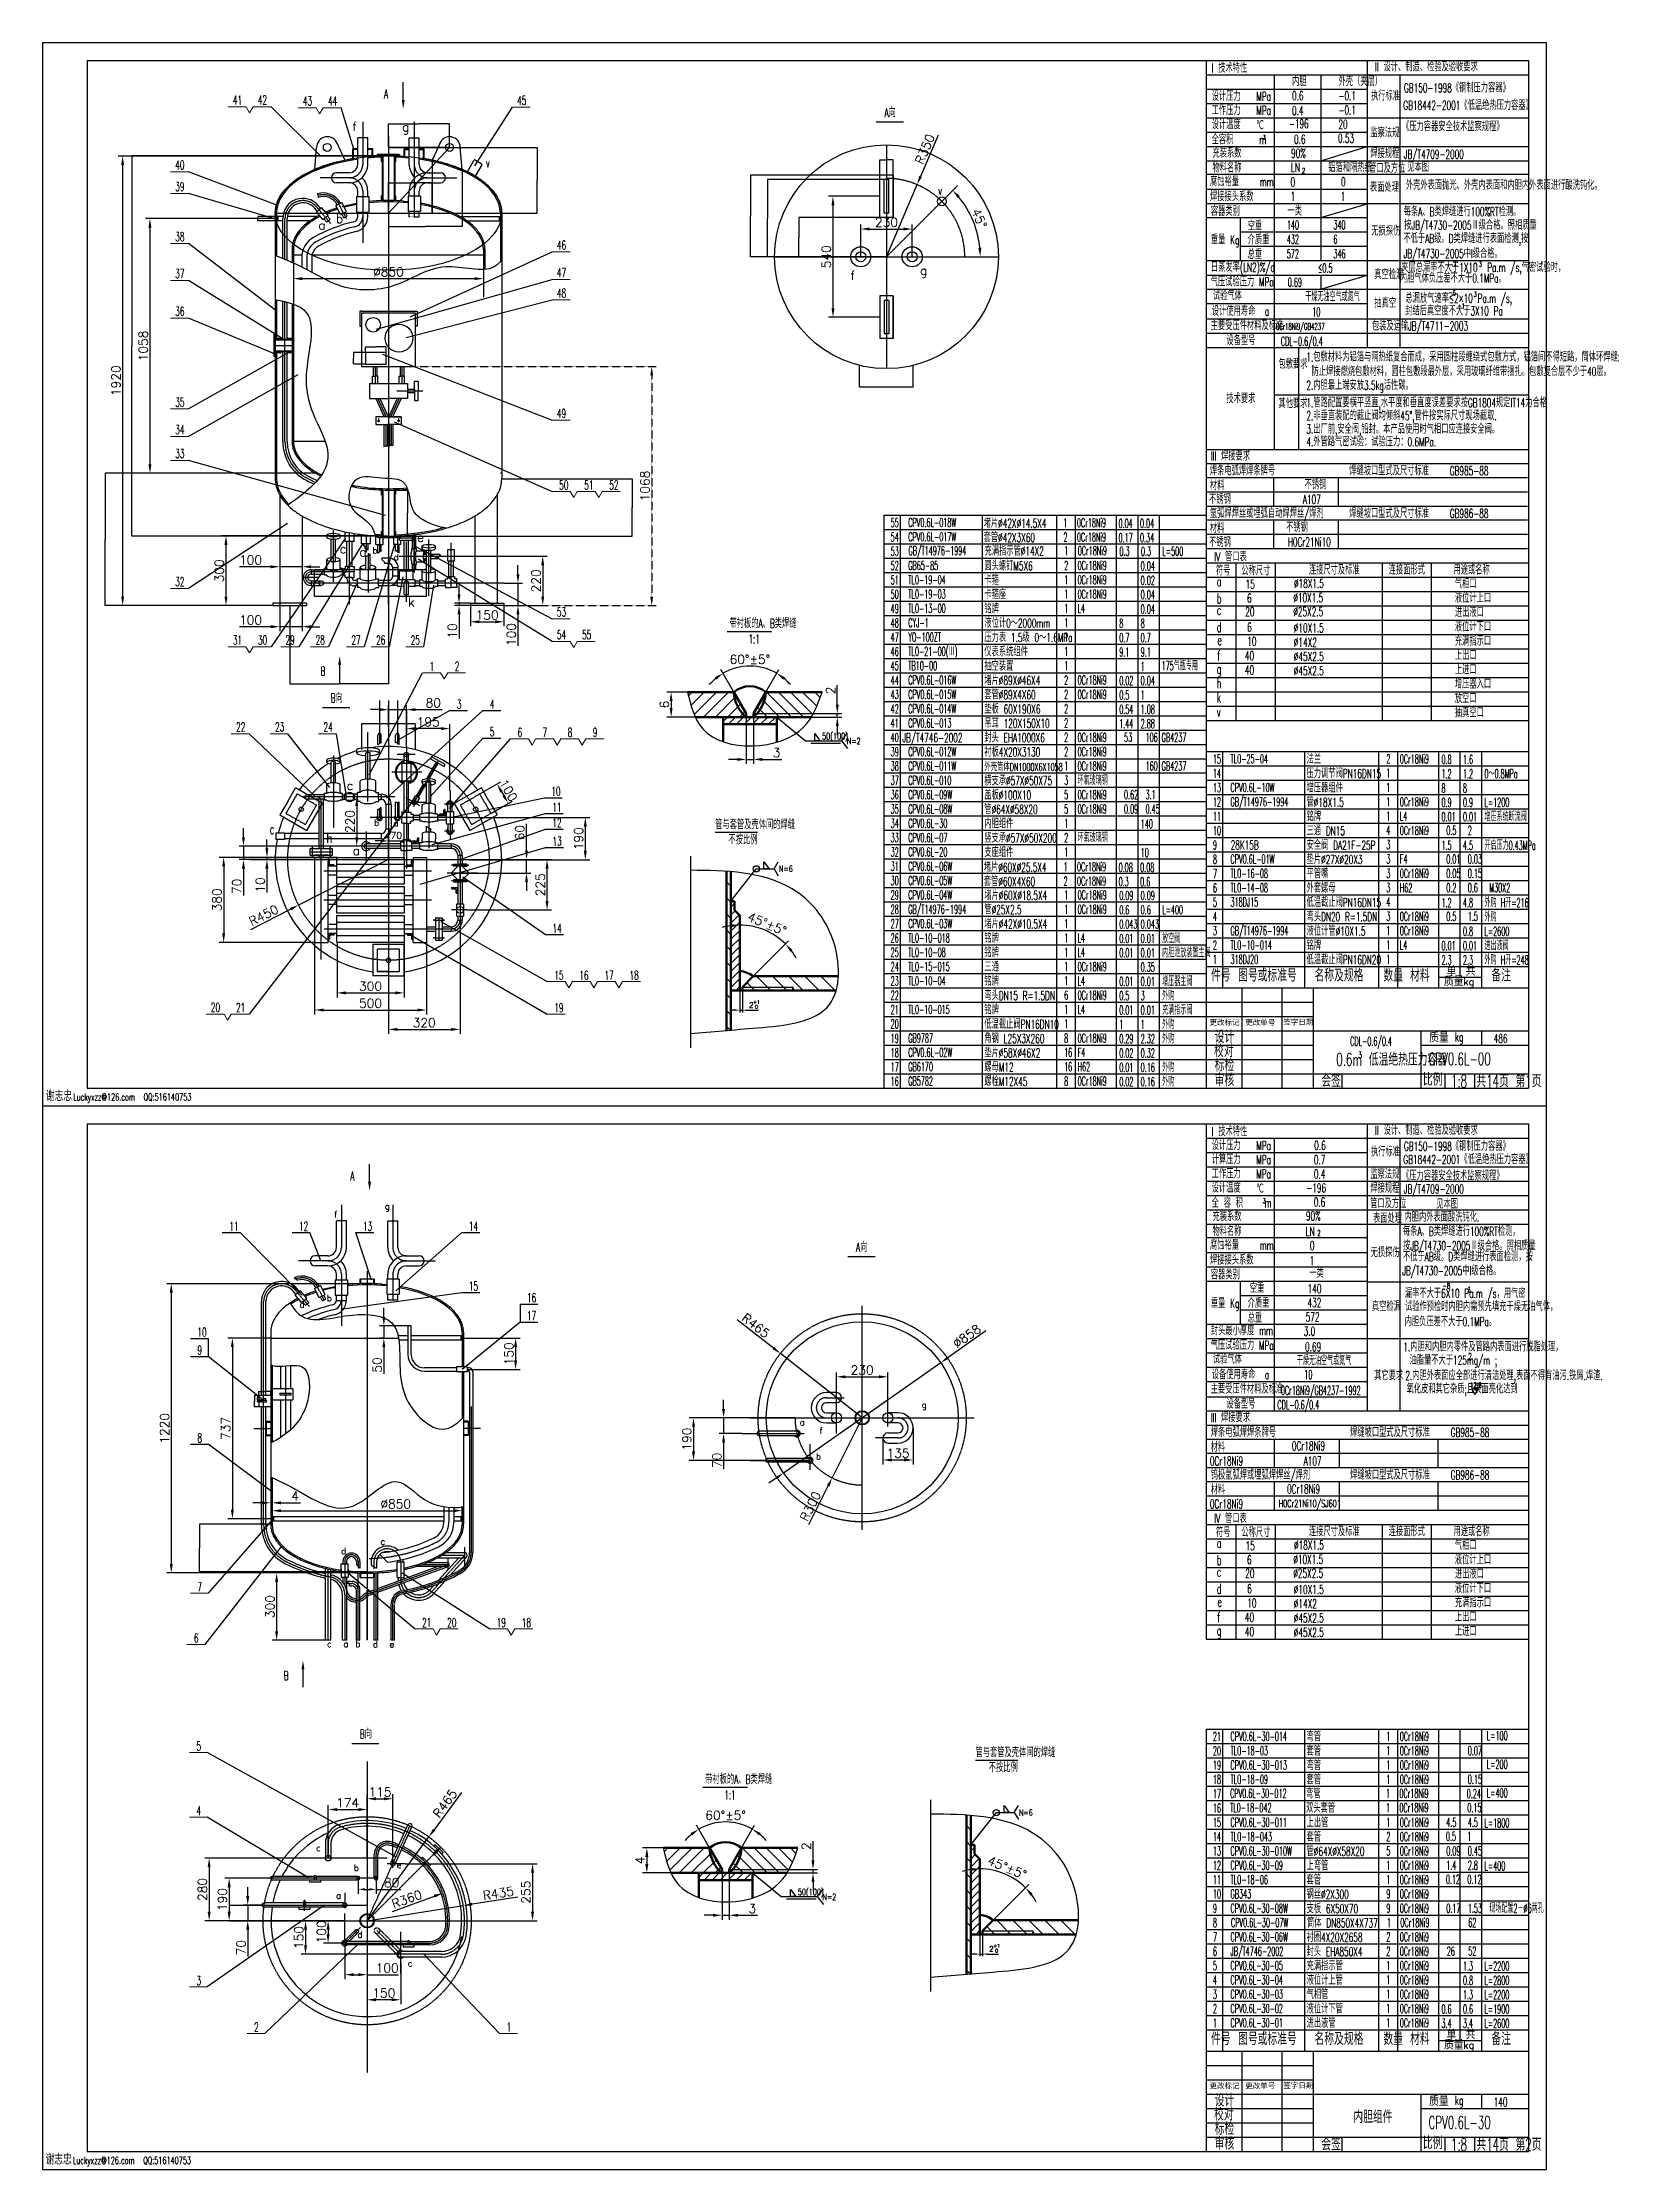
# Model space of a CAD drawing. Header units: inches. Extents: x 0 to 7007, y -4752 to 4752.
import ezdxf

# ---------------------------------------------------------------- set-up
doc = ezdxf.new("R2010")
doc.units = ezdxf.units.IN
doc.header["$MEASUREMENT"] = 0
for name, pattern in [('ACAD_ISO02W100', [15, 12, -3]), ('CENTER', [50.8, 31.75, -6.35, 6.35, -6.35]), ('DASHED2', [0.375, 0.25, -0.125]), ('DHX', [3.36, 2.5, -0.4, 0.06, -0.4])]:
    doc.linetypes.add(name, pattern=pattern)
for name, color, linetype in [('1', 7, 'Continuous'), ('2', 3, 'CENTER'), ('jj', 1, 'Continuous'), ('图层3', 7, 'DASHED2'), ('图层4', 7, 'DASHED2')]:
    doc.layers.add(name, color=color, linetype=linetype)
for name, color, linetype, lineweight in [('粗直线', 7, 'Continuous', 50), ('细', 7, 'Continuous', 25), ('细直线', 7, 'Continuous', 15)]:
    doc.layers.add(name, color=color, linetype=linetype, lineweight=lineweight)
doc.styles.add('HZ', font='txt.shx', dxfattribs={"width": 0.6, "height": 5, "bigfont": 'hztxt.shx'})
doc.styles.get("Standard").update_dxf_attribs({"font": 'txt', "bigfont": 'gbcbig.shx'})
doc.dimstyles.get("Standard").update_dxf_attribs({"dimtxt": 0.18, "dimasz": 0.18, "dimexe": 0.18, "dimexo": 0.0625, "dimgap": 0.09, "dimtad": 0, "dimtih": 1, "dimtoh": 1, "dimdec": 4, "dimzin": 0, "dimdsep": 46, "dimtxsty": 'Standard', "dimcen": 0.09, "dimadec": 0, "dimazin": 0, "dimtfac": 1, "dimtdec": 4, "dimtofl": 0, "dimtmove": 0, "dimatfit": 3, "dimfxl": 0, "dimtolj": 1, "dimtzin": 0, "dimarcsym": 0})
doc.dimstyles.new('xie大字体ISO-25', dxfattribs={"dimtxt": 40, "dimasz": 40, "dimexe": 20, "dimexo": 0, "dimgap": 10, "dimtad": 1, "dimtxsty": 'Standard', "dimcen": 2.5, "dimadec": 0, "dimazin": 0, "dimtfac": 1, "dimtmove": 0, "dimatfit": 3, "dimfxl": 0, "dimarcsym": 0})
pattern_1 = [(135, (-2858.316, 67622.745), (-35.921024, -35.921024), [])]
pattern_2 = [(135, (-1785.43, 63405.29), (-35.921024, -35.921024), [])]

msp = doc.modelspace()

# ---------------------------------------------------------------- texts
at = {"style": 'HZ', "width": 0.6}
for s, p in [('41', (850.70376, 4475.24775)), ('42', (962.70376, 4475.24775)), ('43', (1163.70657, 4470.85812)), ('44', (1275.70657, 4470.85812)), ('A', (1526.23778, 4501.67032)), ('45', (2120.83535, 4472.89238)), ('A向', (3762.31685, 4418.99432)), ('40', (593.37643, 4184.77668)), ('39', (593.37643, 4088.30446)), ('38', (593.37643, 3864.29775)), ('46', (2298.82375, 3826.4198)), ('37', (593.37643, 3698.75218)), ('47', (2298.82375, 3703.87773)), ('48', (2298.82375, 3611.85916)), ('36', (593.37643, 3530.34675)), ('35', (593.37643, 3124.70283)), ('34', (593.37643, 3001.91584)), ('49', (2298.82375, 3074.33903)), ('33', (593.37643, 2895.17168)), ('50', (2309.05309, 2754.5434)), ('51', (2421.05309, 2754.5434)), ('52', (2533.05309, 2754.5434)), ('32', (593.37643, 2322.38274)), ('53', (2298.82375, 2187.38199)), ('31', (850.51415, 2062.22585)), ('30', (963.01598, 2061.4343)), ('29', (1085.95369, 2062.22585)), ('28', (1220.54513, 2062.01527)), ('27', (1380.48539, 2061.86896)), ('26', (1490.88425, 2061.86896)), ('25', (1645.32366, 2061.86896)), ('54', (2298.82375, 2086.30324)), ('55', (2411.32558, 2085.51168)), ('B', (1242.19885, 1923.00681)), ('1', (1730.01871, 1944.64105)), ('2', (1842.01871, 1944.64105)), ('B向', (1287.94088, 1802.53745)), ('3', (1851.28135, 1775.38463)), ('4', (1998.82683, 1775.38463)), ('22', (865.51556, 1673.78366)), ('23', (1039.33891, 1673.78366)), ('24', (1255.63381, 1673.78366)), ('5', (1998.82683, 1652.02617)), ('6', (2123.10912, 1649.07243)), ('7', (2235.10912, 1649.07243)), ('8', (2347.10912, 1649.07243)), ('9', (2459.10912, 1649.07243)), ('10', (2274.07237, 1385.7605)), ('11', (2278.46608, 1314.98981)), ('12', (2278.46608, 1245.15443)), ('13', (2278.92888, 1162.96053)), ('14', (2278.92888, 774.1023)), ('15', (2287.16396, 564.29065)), ('16', (2399.16396, 564.29065)), ('17', (2511.16396, 564.29065)), ('18', (2623.16396, 564.29065)), ('20', (752.36082, 420.76436)), ('21', (864.86265, 419.97281)), ('19', (2287.16396, 419.11714)), ('A', (1375.76257, -332.78406)), ('11', (834.61369, -557.49782)), ('12', (1146.34601, -557.49782)), ('13', (1432.21024, -557.49782)), ('14', (1905.30019, -557.49782)), ('A向', (3635.49443, -651.75354)), ('15', (1905.30019, -825.14357)), ('16', (2165.23765, -876.94255)), ('17', (2165.23765, -956.94255)), ('10', (692.2704, -1030.63495)), ('9', (692.2704, -1110.63495)), ('8', (692.2704, -1503.22401)), ('7', (692.2704, -2168.56632)), ('6', (676.52486, -2397.31878)), ('21', (1696.50307, -2328.36955)), ('20', (1808.50307, -2328.36955)), ('19', (2029.83268, -2328.36955)), ('18', (2141.83268, -2328.36955)), ('B', (1078.20105, -2565.35111)), ('5', (687.8386, -2879.74051)), ('B向', (1418.02636, -2826.47422)), ('4', (687.8386, -3168.6598)), ('3', (687.8386, -3928.16241)), ('2', (945.51069, -4135.75841)), ('1', (2074.03979, -4135.75841))]:
    msp.add_text(s, height=40, rotation=0.6, dxfattribs=at).set_placement(p)
at = {"color": 0, "width": 0.6}
for p in [(1982.17974, 4193.55795), (4002.63862, 4070.0978)]:
    msp.add_text('v', height=40, dxfattribs=at).set_placement(p)
at = {"style": 'HZ'}
for s, height, width, p in [('外壳外表面抛光、外壳内表面和内胆内外表面进行酸洗钝化。', 40, 0.6, (6092.31265, 4094.54093)), ('≤0.5', 40, 0.5, (5699.33202, 3724.23576)), ('1.包敷材料为铝箔与隔热纸复合而成，采用圆柱段缠绕式包敷方式，铝箔间不得短路，筒体环焊缝处采用玻璃纤维纸包在最外层，', 40, 0.6, (5647.86211, 3326.9319)), ('2.内胆最上端安放3.5kg活性碳。', 40, 0.6, (5647.86211, 3200.51218)), ('防止焊接燃烧包敷材料，圆柱包敷段最外层，采用玻璃纤维带捆扎。包敷复合层不少于40层。', 40, 0.6, (5670.91995, 3262.1164)), ('1.管路配置要横平竖直,水平度和垂直度误差要求按GB1804规定IT14为合格', 40, 0.6, (5647.86211, 3122.48178)), ('2.非垂直装配的截止阀均倾斜45%%d,管件按实际尺寸现场截取.', 40, 0.6, (5647.86211, 3064.89639)), ('3.出厂前,安全阀,铅封。本产品使用时气相口应连接安全阀。', 40, 0.6, (5647.86211, 3004.70229)), ('4.外管路气密试验：试验压力：0.6MPa.', 40, 0.6, (5647.86211, 2947.84774)), ('焊条电弧焊焊条牌号', 40, 0.6, (5216.63658, 2818.31944)), ('焊缝坡口型式及尺寸标准    GB985-88', 40, 0.6, (5839.29771, 2818.31933)), ('材料', 40, 0.6, (5216.63658, 2751.81237)), ('不锈钢', 40, 0.6, (5639.63777, 2755.72458)), ('不锈钢', 40, 0.6, (5212.72071, 2690.62286)), ('氩弧焊焊丝或埋弧自动焊焊丝/焊剂', 40, 0.6, (5216.63658, 2628.02832)), ('A107', 40, 0.6, (5631.80551, 2690.62286)), ('焊缝坡口型式及尺寸标准    GB986-88', 40, 0.6, (5839.29771, 2628.02821)), ('材料', 40, 0.6, (5216.63658, 2561.52125)), ('不锈钢', 40, 0.6, (5557.338, 2565.43346)), ('不锈钢', 40, 0.6, (5212.72071, 2498.9266)), ('IV 管口表', 40, 0.6, (5236.09131, 2433.82479)), ('H0Cr21Ni10', 40, 0.6, (5565.17026, 2500.33175)), ('符号', 40, 0.6, (5243.61181, 2371.22453)), ('公称尺寸', 40, 0.6, (5357.49077, 2371.22993)), ('连接尺寸及标准', 40, 0.6, (5659.03105, 2375.14213)), ('连接面形式', 40, 0.6, (6015.39682, 2375.14213)), ('用途或名称', 40, 0.6, (6305.18879, 2375.14213)), ('a', 44, 0.6, (5247.09149, 2322.11452)), ('b', 44, 0.6, (5247.09149, 2245.75777)), ('15', 40, 0.6, (5375.7818, 2311.72132)), ('6', 40, 0.6, (5382.74902, 2249.33862)), ('%%C10X1.5', 40, 0.6, (5589.16308, 2251.02159)), ('%%c18X1.5', 40, 0.6, (5592.41512, 2314.76209)), ('气相口', 40, 0.6, (6311.21642, 2313.36182)), ('液位计上口', 40, 0.6, (6311.21642, 2249.36182)), ('c', 44, 0.6, (5247.09149, 2194.11452)), ('20', 40, 0.6, (5374.75531, 2188.52088)), ('%%C25X2.5', 40, 0.6, (5589.16308, 2189.01515)), ('进出液口', 40, 0.6, (6311.21642, 2185.36182)), ('d', 44, 0.6, (5247.09149, 2117.75777)), ('6', 40, 0.6, (5383.22104, 2119.87253)), ('10', 40, 0.6, (5383.22104, 2055.87253)), ('%%C10X1.5', 40, 0.6, (5591.70804, 2116.48549)), ('%%C14X2', 40, 0.6, (5591.70804, 2052.48549)), ('液位计下口', 40, 0.6, (6311.21642, 2121.36182)), ('充满指示口', 40, 0.6, (6311.21642, 2057.36182)), ('f', 44, 0.6, (5249.05219, 1990.72229)), ('e', 44, 0.6, (5250.21689, 2059.60261)), ('40', 40, 0.6, (5373.17495, 1991.87253)), ('%%C45X2.5', 40, 0.6, (5591.70804, 1988.48549)), ('上出口', 40, 0.6, (6311.21642, 1993.36182)), ('g', 44, 0.6, (5246.83641, 1931.19872)), ('h', 44, 0.6, (5246.83641, 1867.19872)), ('40', 40, 0.6, (5373.17495, 1927.87253)), ('%%C45X2.5', 40, 0.6, (5591.70804, 1924.48549)), ('增压器入口', 40, 0.6, (6311.21642, 1865.36182)), ('上进口', 40, 0.6, (6311.21642, 1929.36182)), ('k', 44, 0.6, (5246.83641, 1803.19872)), ('放空口', 40, 0.6, (6311.21642, 1801.36182)), ('v', 44, 0.6, (5246.83641, 1739.19872)), ('抽真空口', 40, 0.6, (6311.21642, 1737.36182)), ('c', 44, 0.6, (1015.44513, 1214.91952)), ('I 技术特性', 40, 0.6, (5224.343, -134.32079)), ('II 设计、制造、检验及验收要求', 40, 0.6, (5954.6876, -128.50658)), ('设计压力   MPa', 40, 0.6, (5224.343, -196.47088)), ('0.6', 40, 0.6, (5682.83491, -196.22412)), ('执行标准', 40, 0.6, (5936.47398, -224.7606)), ('GB150-1998《钢制压力容器》', 40, 0.6, (6083.6444, -200.00253)), ('计算压力   MPa', 40, 0.6, (5224.343, -259.54588)), ('工作压力   MPa', 40, 0.6, (5224.343, -323.54588)), ('0.7', 40, 0.6, (5681.12131, -260.39496)), ('0.4', 40, 0.6, (5681.12131, -324.39496)), ('监察法规', 40, 0.6, (5933.66032, -324.99545)), ('GB18442-2001《低温绝热压力容器》', 40, 0.6, (6080.83075, -259.02631)), ('设计温度   ℃', 40, 0.6, (5224.343, -386.62098)), ('-196', 40, 0.6, (5647.28175, -386.11391)), ('焊接规程', 40, 0.6, (5933.66032, -387.5902)), ('JB/T4709-2000', 40, 0.6, (6083.10454, -390.93876)), ('《压力容器安全技术监察规程》', 40, 0.6, (6075.20387, -331.69257)), ('全 容 积    m', 40, 0.6, (5224.343, -453.67364)), ('充装系数', 40, 0.6, (5228.17695, -514.07201)), ('3', 20, 0.6, (5453.21976, -433.96267)), ('90%', 40, 0.6, (5645.84754, -511.17659)), ('0.6', 40, 0.6, (5680.75509, -449.30055)), ('管口及方位', 40, 0.6, (5932.66765, -455.84225)), ('内胆内外表面酸洗钝化.', 40, 0.6, (6086.02988, -516.6991)), ('见本图', 40, 0.6, (6228.15571, -458.65288)), ('物料名称', 40, 0.6, (5228.17695, -580.47682)), ('LN', 40, 0.6, (5644.88417, -579.55363)), ('2', 24, 0.6, (5696.10079, -579.55363)), ('表面处理', 40, 0.6, (5945.74947, -521.8774)), ('每条A、B类焊缝进行100%RT检测， ', 40, 0.6, (6079.53357, -580.04181)), ('腐蚀裕量    mm', 40, 0.6, (5217.15885, -642.03155)), ('焊接接头系数', 40, 0.6, (5217.15885, -708.5258)), ('0', 40, 0.6, (5663.71826, -644.10274)), ('无损探伤', 40, 0.6, (5934.93814, -674.96174)), ('按JB/T4730-2005Ⅱ级合格。照相质量', 40, 0.6, (6079.53339, -644.34344)), ('不低于AB级。D类焊缝进行表面检测，按', 40, 0.6, (6079.53339, -693.05066)), ('容器类别', 40, 0.6, (5220.99296, -773.97273)), ('一类', 40, 0.6, (5660.71118, -767.13281)), ('1', 40, 0.6, (5662.61203, -710.73975)), ('JB/T4730-2005中I级合格。', 40, 0.6, (6076.18139, -756.05699)), ('空重', 40, 0.6, (5394.95017, -834.33113)), ('140', 40, 0.6, (5653.28716, -836.08781)), ('漏率不大于6X10 Pa.m /s，用气密', 40, 0.6, (6088.15885, -857.4265)), ('-8', 24, 0.6, (6255.98077, -815.72976)), ('3', 24, 0.6, (6366.48849, -833.57213)), ('重量 Kg', 40, 0.6, (5220.99296, -901.60842)), ('介质重', 40, 0.6, (5385.22348, -901.60842)), ('总重', 40, 0.6, (5385.22348, -967.23467)), ('572', 40, 0.6, (5644.87436, -962.85546)), ('432', 40, 0.6, (5652.71661, -898.61037)), ('真空检漏', 40, 0.6, (5940.97152, -915.85341)), ('内胆负压差不大于0.1MPa。 ', 40, 0.6, (6086.7968, -983.58232)), ('试验作预检时内胆内需预先填充干燥无油气体，', 40, 0.6, (6088.15885, -916.27305)), ('气压试验压力 MPa', 40, 0.6, (5220.24045, -1089.25066)), ('封头最小厚度 mm', 40, 0.6, (5220.99296, -1023.89432)), ('3.0', 40, 0.6, (5635.96399, -1026.48691)), ('试验气体', 40, 0.6, (5229.78379, -1151.14119)), ('干燥无油空气或氮气', 40, 0.5, (5605.15015, -1157.76914)), ('0.69', 40, 0.6, (5641.93605, -1096.37098)), ('1.内胆和内胆内零件及管路内表面进行脱脂处理，', 40, 0.6, (6081.19829, -1096.29082)), ('油脂量不大于125mg/m ; ', 40, 0.6, (6108.88685, -1155.82099)), ('2', 32, 0.5, (6370.48193, -1135.89581)), ('设备使用寿命  a', 40, 0.6, (5225.11181, -1220.63642)), ('10', 40, 0.5, (5638.72829, -1219.88926)), ('其它要求', 40, 0.6, (5950.5973, -1224.37609)), ('   2.内胆外表面应全部进行清洁处理,表面不得有油污.铁屑.焊渣.', 40, 0.6, (6020.1349, -1224.43937)), ('主要受压件材料及标准', 40, 0.6, (5220.26963, -1284.84753)), ('设备型号', 40, 0.6, (5290.24598, -1351.6248)), ('CDL-0.6/0.4', 40, 0.5, (5518.11172, -1355.13195)), ('0Cr18Ni9/GB4237-1992', 40, 0.5, (5533.6992, -1291.13195)), ('氧化皮和其它杂质;且表面亮化达到', 40, 0.6, (6095.64093, -1284.09324)), ('III 焊接要求', 40, 0.6, (5220.42679, -1412.08184)), ('材料', 40, 0.6, (5220.42679, -1545.09575)), ('焊条电弧焊焊条牌号', 40, 0.6, (5220.42679, -1478.58869)), ('0Cr18Ni9', 40, 0.6, (5583.22022, -1538.67218)), ('焊缝坡口型式及尺寸标准    GB985-88', 40, 0.6, (5843.08792, -1478.58879)), ('0Cr18Ni9', 40, 0.6, (5216.51091, -1606.28526)), ('A107', 40, 0.6, (5635.59571, -1606.28526)), ('材料', 40, 0.6, (5220.42679, -1735.38687)), ('钨极氩弧焊或埋弧焊焊丝/焊剂', 40, 0.6, (5220.42679, -1669.18344)), ('0Cr18Ni9', 40, 0.6, (5561.1282, -1731.47467)), ('焊缝坡口型式及尺寸标准    GB986-88', 40, 0.6, (5843.08792, -1668.87991)), ('0Cr18Ni9', 40, 0.6, (5216.51091, -1797.98152)), ('H0Cr21Ni10/SJ601', 32, 0.6, (5523.87006, -1792.28671)), ('IV 管口表', 40, 0.6, (5236.09131, -1863.08334)), ('符号', 40, 0.6, (5243.61181, -1925.68359)), ('公称尺寸', 40, 0.6, (5357.49077, -1925.6782)), ('连接尺寸及标准', 40, 0.6, (5659.03105, -1921.76599)), ('连接面形式', 40, 0.6, (6015.39682, -1921.76599)), ('用途或名称', 40, 0.6, (6305.18879, -1921.76599)), ('a', 44, 0.6, (5247.09149, -1974.7936)), ('15', 40, 0.6, (5375.7818, -1985.1868)), ('%%c18X1.5', 40, 0.6, (5592.41512, -1982.14603)), ('气相口', 40, 0.6, (6311.21642, -1983.5463)), ('c', 44, 0.6, (5247.09149, -2102.7936)), ('b', 44, 0.6, (5247.09149, -2051.15036)), ('20', 40, 0.6, (5374.75531, -2108.38725)), ('6', 40, 0.6, (5382.74902, -2047.5695)), ('%%C10X1.5', 40, 0.6, (5589.16308, -2045.88654)), ('%%C25X2.5', 40, 0.6, (5589.16308, -2107.89298)), ('进出液口', 40, 0.6, (6311.21642, -2111.5463)), ('液位计上口', 40, 0.6, (6311.21642, -2047.5463)), ('d', 44, 0.6, (5247.09149, -2179.15036)), ('6', 40, 0.6, (5383.22104, -2177.03559)), ('%%C10X1.5', 40, 0.6, (5591.70804, -2180.42263)), ('液位计下口', 40, 0.6, (6311.21642, -2175.5463)), ('f', 44, 0.6, (5249.05219, -2306.18584)), ('e', 44, 0.6, (5250.21689, -2237.30551)), ('40', 40, 0.6, (5373.17495, -2305.03559)), ('10', 40, 0.6, (5383.22104, -2241.03559)), ('%%C14X2', 40, 0.6, (5591.70804, -2244.42263)), ('%%C45X2.5', 40, 0.6, (5591.70804, -2308.42263)), ('上出口', 40, 0.6, (6311.21642, -2303.5463)), ('充满指示口', 40, 0.6, (6311.21642, -2239.5463)), ('g', 44, 0.6, (5246.83641, -2365.70941)), ('40', 40, 0.6, (5373.17495, -2369.03559)), ('%%C45X2.5', 40, 0.6, (5591.70804, -2372.42263)), ('上进口', 40, 0.6, (6311.21642, -2367.5463))]:
    msp.add_text(s, height=height, dxfattribs=dict(at, width=width)).set_placement(p)
at = {"color": 7, "style": 'HZ', "width": 0.6}
for p in [(118.25371, 24.39095), (116.64182, -4727.60244)]:
    msp.add_text(' Luckyxzz@126.com  QQ:516140753', height=32, dxfattribs=at).set_placement(p)
at = {"width": 0.6}
msp.add_text('12.5', height=24, dxfattribs=at).set_placement((6378.82597, -1259.99002))
at = {"color": 0, "attachment_point": 1}
for s, insert, char_height, width in [('f', (1384.58701, 4398.01286), 40, 6844.7305244), ('g', (1606.72137, 4394.95167), 40, 6844.7305244), ('a', (1232.67935, 3955.87897), 40, 6844.7305244), ('b', (1310.86062, 3985.34619), 40, 6879.6685144), ('f', (3610.26657, 3731.23812), 40, 6844.7305244), ('g', (3920.84418, 3753.63949), 40, 6844.7305244), ('c', (1327.75808, 2509.78719), 40, 6845.1781436), ('a', (1416.16804, 2495.37496), 40, 6841.538271), ('b', (1474.84719, 2496.65037), 28, 6844.7305244), ('e', (1673.59592, 2560.69168), 40, 6844.7305244), ('d', (1569.1579, 2466.42895), 28, 6844.7305244), ('k', (1633.73292, 2271.68121), 40, 6845.3845472), ('c', (1358.69352, 1452.10919), 40, 6844.7305244), ('b', (1481.22163, 1279.50103), 28, 6844.7305244), ('d', (1568.43242, 1277.72267), 28, 6844.7305244), ('{\\fSimSun|b0|i0|c134|p54;h}', (1268.30196, 1215.15466), 40, 6862.488535), ('a', (1385.85141, 1160.99573), 40, 6950.447733), ('f', (1303.2091, -469.97198), 28, 6844.7305244), ('g', (1529.44674, -434.29686), 28, 6844.7305244), ('b', (1270.44116, -844.51133), 28, 6844.7305244), ('a', (1148.6125, -873.62853), 28, 6844.7305244), ('g', (3928.38046, -1320.96234), 28, 6844.7305244), ('a', (3383.53774, -1399.61922), 28, 6844.7305244), ('f', (3472.0262, -1436.27442), 28, 6844.7305244), ('b', (3456.17744, -1552.10305), 28, 6844.7305244), ('d', (1333.8761, -1974.88542), 28, 6844.7305244), ('c', (1509.98174, -1932.49598), 28, 6844.7305244), ('c', (1270.88132, -2390.1244), 28, 6844.7305244), ('a', (1344.49005, -2390.1244), 28, 6844.7305244), ('b', (1397.96043, -2390.1244), 28, 6844.7305244), ('d', (1476.15605, -2391.71234), 28, 6844.7305244), ('e', (1550.19819, -2391.71234), 28, 6844.7305244), ('c', (1221.82399, -3301.23887), 28, 6844.7305244), ('b', (1390.87949, -3389.81046), 28, 6844.7305244), ('e', (1582.03343, -3378.11247), 28, 6844.7305244), ('a', (1312.11459, -3514.21997), 28, 6844.7305244), ('d', (1407.4211, -3688.63283), 28, 6844.7305244), ('c', (1631.77548, -3817.29907), 28, 6844.7305244)]:
    msp.add_mtext(s, dxfattribs=dict(at, insert=insert, char_height=char_height, width=width))
at = {"color": 0, "linetype": 'ByBlock', "attachment_point": 5}
for s, insert, char_height in [('2', (3166.85017, 450.89063), 24), ('+1', (3190.54081, 464.65448), 16), ('0', (3190.93452, 443.02566), 16), ('2', (4239.73529, -3766.56498), 24), ('+1', (4263.42594, -3752.80114), 16), ('0', (4263.81964, -3774.42996), 16)]:
    msp.add_mtext(s, dxfattribs=dict(at, insert=insert, char_height=char_height))
at = {"color": 7, "char_height": 48, "width": 136.5976931, "attachment_point": 1, "style": 'HZ'}
for insert in [(15.3306, 69.57949), (13.71872, -4682.4139)]:
    msp.add_mtext('谢志忠', dxfattribs=dict(at, insert=insert))
at = {"layer": '1', "style": 'HZ'}
for s, height, width, p in [('I 技术特性', 40, 0.6, (5224.343, 4617.67921)), ('II 设计、制造、检验及验收要求', 40, 0.6, (5954.6876, 4623.49342)), ('内胆', 40, 0.6, (5583.61284, 4558.07403)), ('外壳（夹层）', 40, 0.6, (5791.61284, 4558.07403)), ('GB150-1998《钢制压力容器》', 40, 0.6, (6083.6444, 4529.27484)), ('设计压力   MPa', 40, 0.6, (5224.343, 4491.53044)), ('工作压力   MPa', 40, 0.6, (5224.343, 4428.45545)), ('0.6', 40, 0.6, (5583.61284, 4494.07403)), ('0.4', 40, 0.6, (5583.61284, 4427.98111)), ('-0.1', 40, 0.6, (5791.12345, 4494.07403)), ('-0.1', 40, 0.6, (5791.12345, 4430.07403)), ('执行标准', 40, 0.6, (5936.47398, 4493.18337)), ('GB18442-2001《低温绝热压力容器》', 40, 0.6, (6080.83075, 4451.31557)), ('设计温度   ℃', 40, 0.6, (5224.343, 4365.38035)), ('-196', 40, 0.6, (5569.4451, 4369.14397)), ('20', 40, 0.6, (5791.12345, 4366.30506)), ('监察法规', 40, 0.6, (5933.66032, 4328.94853)), ('《压力容器安全技术监察规程》', 40, 0.6, (6075.20387, 4356.30743)), ('全容积     m', 40, 0.6, (5224.343, 4298.32636)), ('充装系数', 40, 0.6, (5228.17695, 4237.92799)), ('3', 20, 0.6, (5453.21976, 4318.03733)), ('90%', 40, 0.6, (5579.25233, 4237.51224)), ('0.6', 40, 0.6, (5592.50894, 4299.86983)), ('0.53', 40, 0.6, (5788.99635, 4304.41892)), ('焊接规程', 40, 0.6, (5933.66032, 4236.4098)), ('JB/T4709-2000', 40, 0.6, (6083.10454, 4233.06124)), ('物料名称', 40, 0.6, (5228.17695, 4171.52318)), ('LN', 40, 0.6, (5578.95169, 4174.41625)), ('  2', 24, 0.6, (5596.03881, 4167.06471)), ('铝箔和隔热纸', 40, 0.6, (5745.821, 4173.23256)), ('管口及方位', 40, 0.6, (5927.71357, 4170.20504)), ('见本图', 40, 0.6, (6098.5017, 4175.06091)), ('腐蚀裕量    mm', 40, 0.6, (5217.15885, 4109.96845)), ('焊接接头系数', 40, 0.6, (5217.15885, 4043.4742)), ('0', 40, 0.6, (5576.68991, 4108.62237)), ('0', 40, 0.6, (5802.4185, 4109.80301)), ('表面处理', 40, 0.6, (5931.40408, 4085.32752)), ('容器类别', 40, 0.6, (5220.99296, 3978.02727)), ('一类', 40, 0.6, (5563.31178, 3979.07712)), ('1', 40, 0.6, (5576.68991, 4044.39134)), ('1', 40, 0.6, (5801.46903, 4044.39134)), ('每条A、B类焊缝进行100%RT检测。', 40, 0.6, (6082.87104, 3976.13601)), ('空重', 40, 0.6, (5385.22348, 3912.37187)), ('140', 40, 0.5, (5560.39107, 3917.08973)), ('340', 40, 0.5, (5768.39107, 3917.08973)), ('无损探伤', 40, 0.6, (5937.77901, 3889.44022)), ('不低于AB级。D类焊缝进行表面检测,按', 40, 0.6, (6081.54967, 3856.2738)), ('按JB/T4730-2005Ⅱ级合格。照相质量', 40, 0.6, (6084.70788, 3915.94649)), ('重量 Kg', 40, 0.6, (5220.99296, 3850.39158)), ('介质重', 40, 0.6, (5385.22348, 3850.39158)), ('总重', 40, 0.6, (5385.22348, 3784.76533)), ('432', 40, 0.5, (5560.39107, 3853.08973)), ('572', 40, 0.5, (5560.39107, 3787.93897)), ('346', 40, 0.5, (5768.39107, 3787.93897)), ('6', 40, 0.5, (5768.39107, 3853.08973)), ('JB/T4730-2005中I级合格。', 40, 0.6, (6082.40359, 3789.15543)), ('气压试验压力 MPa', 40, 0.6, (5220.24045, 3662.74934)), ('日蒸发率(LN2)%/d', 40, 0.6, (5220.99296, 3728.10568)), ('真空检漏', 40, 0.6, (5951.31472, 3695.39992)), ('内胆气体负压差不大于0.1MPa。', 40, 0.6, (6065.40186, 3679.12349)), ('夹层总漏率不大于1X10  Pa.m /s,气密试验时，', 40, 0.6, (6071.50963, 3727.22428)), ('-7', 22.4, 0.6, (6286.01418, 3749.2868)), ('3', 22.4, 0.6, (6418.17198, 3749.5512)), ('试验气体', 40, 0.6, (5229.78379, 3600.85881)), ('0.69', 40, 0.5, (5564.85047, 3660.87301)), ('干燥无油空气或氮气', 40, 0.5, (5643.28825, 3596.23338)), ('抽真空', 40, 0.6, (5951.31472, 3567.39992)), ('总漏放气速率≤2×10 Pa.m /s,', 40, 0.6, (6090.45772, 3589.54964)), ('-6', 22.4, 0.6, (6282.7842, 3623.23976)), ('3', 22.4, 0.6, (6394.89688, 3615.82759)), ('设计使用寿命  a', 40, 0.6, (5225.11181, 3531.36358)), ('10', 40, 0.5, (5674.24866, 3527.95418)), ('封结后真空度不大于3X10 Pa', 40, 0.6, (6089.39654, 3532.9037)), ('-1', 22.4, 0.6, (6323.531, 3564.04912)), ('主要受压件材料及标准', 40, 0.6, (5220.26963, 3467.15247)), ('设备型号', 40, 0.6, (5290.24598, 3400.3752)), ('0Cr18Ni9/GB4237', 28.8, 0.5, (5511.7234, 3468.80402)), ('CDL-0.6/0.4', 40, 0.5, (5533.6992, 3396.86795)), ('包装及运输', 40, 0.6, (5940.86803, 3465.27053)), ('JB/T4711-2003', 40, 0.6, (6102.02827, 3465.27053)), ('包敷要求', 40, 0.6, (5522.94619, 3295.4009)), ('技术要求', 40, 0.6, (5290.04953, 3140.99818)), ('其他要求', 40, 0.6, (5522.94619, 3118.97179)), ('III 焊接要求', 40, 0.6, (5220.42679, 2884.82629)), ('55', 40, 0.5, (3790.20394, 2586.66611)), ('CPV0.6L-018W', 40, 0.5, (3868.69112, 2587.22372)), ('堵片%%c42X%%c14.5X4', 40, 0.6, (4205.59497, 2584.12408)), ('1', 40, 0.5, (4562.06746, 2585.92691)), ('0Cr18Ni9', 40, 0.5, (4622.2442, 2585.82576)), ('0.04', 40, 0.5, (4808.32266, 2583.26195)), ('0.04', 40, 0.5, (4904.32266, 2583.26195)), ('54', 40, 0.5, (3790.20394, 2522.66611)), ('53', 40, 0.5, (3790.20394, 2458.66611)), ('CPV0.6L-017W', 40, 0.5, (3868.69112, 2523.22372)), ('GB/T14976-1994', 40, 0.5, (3869.65281, 2461.50742)), ('套管%%C42X3X60', 40, 0.6, (4205.59497, 2520.12408)), ('充满指示管%%c14X2', 40, 0.6, (4209.68138, 2459.71417)), ('2', 40, 0.5, (4562.06746, 2521.92691)), ('1', 40, 0.5, (4566.15388, 2461.517)), ('0Cr18Ni9', 40, 0.5, (4622.2442, 2521.82576)), ('0Cr18Ni9', 40, 0.5, (4626.33061, 2461.41584)), ('0.17', 40, 0.5, (4808.32266, 2519.26195)), ('0.3', 40, 0.5, (4812.40907, 2458.85204)), ('0.34', 40, 0.5, (4904.32266, 2519.26195)), ('0.3', 40, 0.5, (4908.40907, 2458.85204)), ('L=500', 40, 0.5, (5004.40907, 2458.85204)), ('52', 40, 0.5, (3790.20394, 2394.66611)), ('GB65-85', 40, 0.5, (3868.6911, 2395.22372)), ('圆头螺钉M5X6', 40, 0.6, (4208.71969, 2393.43047)), ('2', 40, 0.5, (4565.19218, 2395.2333)), ('0Cr18Ni9', 40, 0.5, (4625.36892, 2395.13215)), ('0.04', 40, 0.5, (4907.44738, 2392.56834)), ('51', 40, 0.5, (3790.20394, 2330.66611)), ('50', 40, 0.5, (3790.20394, 2266.66611)), ('TL0-19-04', 40, 0.5, (3868.6911, 2331.22372)), ('TL0-19-03', 40, 0.5, (3868.6911, 2267.22372)), ('卡箍', 40, 0.6, (4208.71969, 2329.43047)), ('卡箍座', 40, 0.6, (4208.71969, 2265.43047)), ('1', 40, 0.5, (4565.19218, 2331.2333)), ('1', 40, 0.5, (4565.19218, 2267.2333)), ('0Cr18Ni9', 40, 0.5, (4625.36892, 2331.13215)), ('0Cr18Ni9', 40, 0.5, (4625.36892, 2267.13215)), ('0.02', 40, 0.5, (4907.44738, 2328.56834)), ('0.04', 40, 0.5, (4907.44738, 2264.56834)), ('49', 40, 0.5, (3790.20394, 2202.66611)), ('TL0-13-00', 40, 0.5, (3868.6911, 2203.22372)), ('铭牌', 40, 0.6, (4208.71969, 2201.43047)), ('1', 40, 0.5, (4565.19218, 2203.2333)), ('L4', 40, 0.5, (4625.36891, 2203.13215)), ('0.04', 40, 0.5, (4907.44738, 2200.56834)), ('带衬板的A、B类焊缝', 40, 0.6, (3069.76747, 2136.1486)), ('1:1', 40, 0.6, (3154.64118, 2066.51358)), ('48', 40, 0.5, (3790.20394, 2138.66611)), ('47', 40, 0.5, (3790.20394, 2074.66611)), ('YO-100ZT', 40, 0.5, (3868.6911, 2075.22372)), ('CYJ-1', 40, 0.5, (3868.6911, 2139.22372)), ('压力表 1.5级 0～1.6MPa', 40, 0.6, (4208.71969, 2073.43047)), ('液位计0～2000mm', 40, 0.6, (4208.71969, 2137.43047)), ('1', 40, 0.5, (4565.19218, 2139.2333)), ('1', 40, 0.5, (4565.19218, 2075.2333)), ('8', 40, 0.5, (4811.4474, 2136.56834)), ('0.7', 40, 0.5, (4811.4474, 2072.56834)), ('8', 40, 0.5, (4907.4474, 2136.56834)), ('0.7', 40, 0.5, (4907.4474, 2072.56834)), ('46', 40, 0.5, (3790.20394, 2010.66611)), ('TL0-21-00(Ⅲ)', 40, 0.5, (3868.6911, 2011.22372)), ('仪表系统组件', 40, 0.6, (4208.71969, 2009.43047)), ('1', 40, 0.5, (4565.19218, 2011.2333)), ('9.1', 40, 0.5, (4811.4474, 2008.56834)), ('9.1', 40, 0.5, (4907.4474, 2008.56834)), ('45', 40, 0.5, (3790.20394, 1946.66611)), ('44', 40, 0.5, (3790.20394, 1882.66611)), ('TB10-00', 40, 0.5, (3868.69112, 1947.22372)), ('CPV0.6L-016W', 40, 0.5, (3868.69112, 1883.22372)), ('抽空装置', 40, 0.6, (4208.71969, 1945.43047)), ('堵片%%C89X%%C46X4', 40, 0.6, (4208.71969, 1881.43047)), ('2', 40, 0.5, (4565.19218, 1883.2333)), ('1', 40, 0.5, (4565.19218, 1947.2333)), ('0Cr18Ni9', 40, 0.5, (4625.36892, 1883.13215)), ('0.02', 40, 0.5, (4811.44738, 1880.56834)), ('0.04', 40, 0.5, (4907.44738, 1880.56834)), ('1', 40, 0.5, (4907.44738, 1944.56834)), ('175气瓶专用', 40, 0.5, (5000.91081, 1947.13215)), ('43', 40, 0.5, (3790.20394, 1818.66611)), ('CPV0.6L-015W', 40, 0.5, (3868.69112, 1819.22372)), ('套管%%c89X4X60', 40, 0.6, (4208.71969, 1817.43047)), ('2', 40, 0.5, (4565.19218, 1819.2333)), ('0Cr18Ni9', 40, 0.5, (4625.36892, 1819.13215)), ('0.5', 40, 0.5, (4811.44738, 1816.56834)), ('1', 40, 0.5, (4907.44738, 1816.56834)), ('42', 40, 0.5, (3790.20394, 1754.66611)), ('41', 40, 0.5, (3790.20394, 1690.66611)), ('CPV0.6L-014W', 40, 0.5, (3868.69112, 1755.22372)), ('CPV0.6L-013', 40, 0.5, (3868.69112, 1691.22372)), ('垫板 60X190X6', 40, 0.6, (4208.71969, 1753.43047)), ('吊耳 120X150X10', 40, 0.6, (4208.71969, 1689.43047)), ('2', 40, 0.5, (4565.19218, 1755.2333)), ('2', 40, 0.5, (4565.19218, 1691.2333)), ('0.54', 40, 0.5, (4811.44738, 1752.56834)), ('1.44', 40, 0.5, (4811.44738, 1688.56834)), ('2.88', 40, 0.5, (4907.44738, 1688.56834)), ('1.08', 40, 0.5, (4907.44738, 1752.56834)), ('50(100)', 28.8, 0.6, (3483.72537, 1638.41381)), ('N=2', 28.8, 0.6, (3593.90614, 1616.23949)), ('40', 40, 0.5, (3790.20394, 1626.66611)), ('JB/T4746-2002', 40, 0.6, (3842.45732, 1625.43047)), ('封头 EHA1000X6', 40, 0.6, (4208.71969, 1625.43047)), ('2', 40, 0.5, (4565.19218, 1627.2333)), ('0Cr18Ni9', 40, 0.5, (4625.36892, 1627.13215)), ('53', 40, 0.5, (4833.00642, 1627.2333)), ('106', 40, 0.5, (4929.00642, 1627.2333)), ('GB4237', 40, 0.5, (5000.91081, 1627.13215)), ('39', 40, 0.5, (3790.20394, 1562.66611)), ('38', 40, 0.5, (3790.20394, 1498.66611)), ('CPV0.6L-012W', 40, 0.5, (3868.69112, 1563.22372)), ('CPV0.6L-011W', 40, 0.5, (3868.69112, 1499.22372)), ('衬板4X20X3130', 40, 0.6, (4208.71969, 1561.43047)), ('外壳筒体DN1000X6X1058', 35, 0.6, (4208.71969, 1497.43047)), ('2', 40, 0.5, (4565.19218, 1563.2333)), ('1', 40, 0.5, (4565.19218, 1499.2333)), ('0Cr18Ni9', 40, 0.5, (4625.36892, 1563.13215)), ('0Cr18Ni9', 40, 0.5, (4625.36892, 1499.13215)), ('160', 40, 0.5, (4929.00642, 1499.2333)), ('GB4237', 40, 0.5, (5000.91081, 1499.13215)), ('15', 40, 0.5, (5230.20394, 1530.66611)), ('TL0-25-04', 40, 0.5, (5308.69112, 1531.22372)), ('法兰', 40, 0.6, (5648.71969, 1529.43047)), ('2', 40, 0.5, (6005.1922, 1531.2333)), ('0Cr18Ni9', 40, 0.5, (6065.36892, 1531.13215)), ('0.8', 40, 0.5, (6251.4474, 1528.56834)), ('1.6', 40, 0.5, (6347.4474, 1528.56834)), ('37', 40, 0.5, (3790.20394, 1434.66611)), ('CPV0.6L-010', 40, 0.5, (3868.69112, 1435.22372)), ('横支承%%c57X%%c50X75', 40, 0.6, (4208.71969, 1433.43047)), ('3', 40, 0.5, (4565.19218, 1435.2333)), ('环氧玻璃钢', 40, 0.5, (4625.36892, 1435.13215)), ('14', 40, 0.5, (5230.20394, 1466.66611)), ('13', 40, 0.5, (5230.20394, 1402.66611)), ('CPV0.6L-10W', 40, 0.5, (5308.69112, 1403.22372)), ('压力调节阀PN16DN15', 40, 0.6, (5648.71969, 1465.43047)), ('增压器组件', 40, 0.6, (5648.71969, 1401.43047)), ('1', 40, 0.5, (6005.1922, 1467.2333)), ('1', 40, 0.5, (6005.1922, 1403.2333)), ('8', 40, 0.5, (6251.4474, 1400.56834)), ('1.2', 40, 0.5, (6251.4474, 1464.56834)), ('8', 40, 0.5, (6347.4474, 1400.56834)), ('1.2', 40, 0.5, (6347.4474, 1464.56834)), ('0～0.8MPa', 40, 0.5, (6443.4474, 1464.56834)), ('36', 40, 0.5, (3790.20394, 1370.66611)), ('35', 40, 0.5, (3790.20394, 1306.66611)), ('CPV0.6L-09W', 40, 0.5, (3868.69112, 1371.22372)), ('CPV0.6L-08W', 40, 0.5, (3868.69112, 1307.22372)), ('管%%C64X%%C58X20', 40, 0.6, (4208.71969, 1305.43047)), ('盖板%%c100X10', 40, 0.6, (4208.71969, 1369.43047)), ('5', 40, 0.5, (4565.19218, 1371.2333)), ('5', 40, 0.5, (4565.19218, 1307.2333)), ('0Cr18Ni9', 40, 0.5, (4625.36892, 1371.13215)), ('0Cr18Ni9', 40, 0.5, (4625.36892, 1307.13215)), ('0.62', 40, 0.5, (4833.00642, 1371.2333)), ('0.09', 40, 0.5, (4833.00642, 1307.2333)), ('3.1', 40, 0.5, (4929.00642, 1371.2333)), ('0.45', 40, 0.5, (4929.00642, 1307.2333)), ('12', 40, 0.5, (5230.20394, 1338.66611)), ('GB/T14976-1994', 40, 0.5, (5308.69112, 1339.22372)), ('管%%c18X1.5 ', 40, 0.6, (5648.71969, 1337.43047)), ('1', 40, 0.5, (6005.1922, 1339.2333)), ('0Cr18Ni9', 40, 0.5, (6065.36892, 1339.13215)), ('0.9', 40, 0.5, (6251.4474, 1336.56834)), ('0.9', 40, 0.5, (6347.4474, 1336.56834)), ('L=1200', 40, 0.5, (6443.4474, 1336.56834)), ('管与套管及壳体间的焊缝', 40, 0.6, (3005.89204, 1237.12415)), ('34', 40, 0.5, (3790.20394, 1242.66611)), ('CPV0.6L-30', 40, 0.5, (3868.69112, 1243.22372)), ('内胆组件', 40, 0.6, (4208.71969, 1241.43047)), ('1', 40, 0.5, (4565.19218, 1243.2333)), ('140', 40, 0.5, (4907.44738, 1240.56834)), ('11', 40, 0.5, (5230.20394, 1274.66611)), ('10', 40, 0.5, (5230.20394, 1210.66611)), ('铭牌', 40, 0.6, (5648.71969, 1273.43047)), ('三通 DN15', 40, 0.6, (5648.71969, 1209.43047)), ('4', 40, 0.5, (6005.1922, 1211.2333)), ('1', 40, 0.5, (6005.1922, 1275.2333)), ('0Cr18Ni9', 40, 0.5, (6065.36892, 1211.13215)), ('L4', 40, 0.5, (6065.36892, 1275.13215)), ('0.01', 40, 0.5, (6251.4474, 1272.56834)), ('0.5', 40, 0.5, (6273.00644, 1211.2333)), ('0.01', 40, 0.5, (6347.4474, 1272.56834)), ('2', 40, 0.5, (6369.00644, 1211.2333)), ('增压系统断流阀', 40, 0.5, (6443.4474, 1272.56834)), ('不按比例', 40, 0.6, (3064.97977, 1169.50329)), ('33', 40, 0.5, (3790.20394, 1178.66611)), ('32', 40, 0.5, (3790.20394, 1114.66611)), ('CPV0.6L-07', 40, 0.5, (3868.69112, 1179.22372)), ('CPV0.6L-20', 40, 0.5, (3868.69112, 1115.22372)), ('支座组件', 40, 0.6, (4208.71969, 1113.43047)), ('竖支承%%c57X%%c50X200', 40, 0.6, (4208.71969, 1177.43047)), ('2', 40, 0.5, (4565.19218, 1179.2333)), ('1', 40, 0.5, (4565.19218, 1115.2333)), ('环氧玻璃钢', 40, 0.5, (4625.36892, 1179.13215)), ('10', 40, 0.5, (4907.44738, 1112.56834)), ('9', 40, 0.5, (5230.20394, 1146.66611)), ('28K15B', 40, 0.6, (5309.40086, 1146.43535)), ('安全阀 DA21F-25P', 40, 0.6, (5648.71969, 1145.43047)), ('3', 40, 0.5, (6005.1922, 1147.2333)), ('1.5', 40, 0.5, (6251.4474, 1144.56834)), ('4.5', 40, 0.5, (6347.4474, 1144.56834)), ('开启压力0.43MPa', 40, 0.5, (6443.4474, 1144.56834)), ('N=6', 28.8, 0.6, (3290.8038, 1045.81035)), ('31', 40, 0.5, (3790.20394, 1050.66611)), ('CPV0.6L-06W', 40, 0.5, (3868.69112, 1051.22372)), ('堵片%%c60X%%c25.5X4', 40, 0.6, (4206.08339, 1046.97345)), ('1', 40, 0.5, (4562.55589, 1048.77628)), ('0Cr18Ni9', 40, 0.5, (4622.73263, 1048.67513)), ('0.08', 40, 0.5, (4808.81108, 1046.11132)), ('0.08', 40, 0.5, (4904.81108, 1046.11132)), ('8', 40, 0.5, (5230.20394, 1082.66611)), ('7', 40, 0.5, (5230.20394, 1018.66611)), ('TL0-16-08', 40, 0.5, (5308.69112, 1019.22372)), ('CPV0.6L-01W', 40, 0.5, (5308.69112, 1083.22372)), ('垫片%%c27X%%c20X3', 40, 0.6, (5648.71969, 1081.43047)), ('平管嘴', 40, 0.6, (5648.71969, 1017.43047)), ('3', 40, 0.5, (6005.1922, 1083.2333)), ('3', 40, 0.5, (6005.1922, 1019.2333)), ('0Cr18Ni9', 40, 0.5, (6065.36892, 1019.13215)), ('F4', 40, 0.5, (6065.36892, 1083.13215)), ('0.01', 40, 0.5, (6273.00644, 1083.2333)), ('0.05', 40, 0.5, (6273.00644, 1019.2333)), ('0.03', 40, 0.5, (6369.00644, 1083.2333)), ('0.15', 40, 0.5, (6369.00644, 1019.2333)), ('30', 40, 0.5, (3790.20394, 986.66611)), ('29', 40, 0.5, (3790.20394, 922.66611)), ('CPV0.6L-05W', 40, 0.5, (3868.69112, 987.22372)), ('CPV0.6L-04W', 40, 0.5, (3868.69112, 923.22372)), ('套管%%c60X4X60', 40, 0.6, (4206.08339, 982.97345)), ('堵片%%c60X%%c18.5X4', 40, 0.6, (4208.71969, 921.43047)), ('2', 40, 0.5, (4562.55589, 984.77628)), ('1', 40, 0.5, (4565.19218, 923.2333)), ('0Cr18Ni9', 40, 0.5, (4622.73263, 984.67513)), ('0Cr18Ni9', 40, 0.5, (4625.36892, 923.13215)), ('0.3', 40, 0.5, (4808.81108, 982.11132)), ('0.09', 40, 0.5, (4811.44738, 920.56834)), ('0.6', 40, 0.5, (4904.81108, 982.11132)), ('0.09', 40, 0.5, (4907.44738, 920.56834)), ('6', 40, 0.5, (5230.20394, 954.66611)), ('TL0-14-08', 40, 0.5, (5308.69112, 955.22372)), ('外套螺母', 40, 0.6, (5648.71969, 953.43047)), ('3', 40, 0.5, (6005.1922, 955.2333)), ('H62', 40, 0.5, (6065.36892, 955.13215)), ('0.2', 40, 0.5, (6273.00644, 955.2333)), ('0.6', 40, 0.5, (6369.00644, 955.2333)), ('M30X2', 40, 0.5, (6465.00644, 955.2333)), ('28', 40, 0.5, (3790.20394, 858.66611)), ('GB/T14976-1994', 40, 0.5, (3868.69112, 859.22372)), ('管%%c25X2.5', 40, 0.6, (4208.71969, 857.43047)), ('1', 40, 0.5, (4565.19218, 859.2333)), ('0Cr18Ni9', 40, 0.5, (4625.36892, 859.13215)), ('0.6', 40, 0.5, (4811.44738, 856.56834)), ('0.6', 40, 0.5, (4907.44738, 856.56834)), ('L=400', 40, 0.5, (5003.44738, 856.56834)), ('5', 40, 0.5, (5230.20394, 890.66611)), ('4', 40, 0.5, (5230.20394, 826.66611)), ('318DJ15', 40, 0.5, (5308.69112, 891.22372)), ('低温截止阀PN16DN15', 40, 0.6, (5648.71969, 889.43047)), ('弯头DN20 R=1.5DN', 40, 0.6, (5648.71971, 825.43047)), ('4', 40, 0.5, (6005.1922, 891.2333)), ('3', 40, 0.5, (6005.1922, 827.2333)), ('0Cr18Ni9', 40, 0.5, (6065.36892, 827.13215)), ('1.2', 40, 0.5, (6251.4474, 888.56834)), ('0.5', 40, 0.5, (6273.00644, 827.2333)), ('4.8', 40, 0.5, (6347.4474, 888.56834)), ('1.5', 40, 0.5, (6369.00644, 827.2333)), ('外购 H开=216', 40, 0.5, (6443.4474, 888.56834)), ('外购', 40, 0.5, (6443.4474, 824.56834)), ('27', 40, 0.5, (3790.20394, 794.66611)), ('26', 40, 0.5, (3790.20394, 730.66611)), ('TL0-10-018', 40, 0.5, (3868.6911, 731.22372)), ('CPV0.6L-03W', 40, 0.5, (3868.69112, 795.22372)), ('堵片%%c42X%%c10.5X4', 40, 0.6, (4208.71969, 793.43047)), ('铭牌', 40, 0.6, (4208.71969, 729.43047)), ('1', 40, 0.5, (4565.19218, 795.2333)), ('1', 40, 0.5, (4565.19218, 731.2333)), ('L4', 40, 0.5, (4625.36891, 731.13215)), ('0.043', 40, 0.5, (4811.44738, 792.56834)), ('0.01', 40, 0.5, (4811.44738, 728.56834)), ('0.043', 40, 0.5, (4907.44738, 792.56834)), ('0.01', 40, 0.5, (4907.44738, 728.56834)), ('放空阀', 40, 0.5, (5003.44738, 728.56834)), ('3', 40, 0.5, (5230.20394, 762.66611)), ('GB/T14976-1994', 40, 0.5, (5308.69112, 763.22372)), ('液位计管%%c10X1.5', 40, 0.6, (5648.71969, 761.43047)), ('1', 40, 0.5, (6005.19218, 763.2333)), ('0Cr18Ni9', 40, 0.5, (6065.36892, 763.13215)), ('0.8', 40, 0.5, (6347.44738, 760.56834)), ('L=2600', 40, 0.5, (6443.44738, 760.56834)), ('25', 40, 0.5, (3790.20394, 666.66611)), ('TL0-10-08', 40, 0.5, (3868.6911, 667.22372)), ('铭牌', 40, 0.6, (4208.71969, 665.43047)), ('1', 40, 0.5, (4565.19218, 667.2333)), ('L4', 40, 0.5, (4625.36891, 667.13215)), ('0.01', 40, 0.5, (4811.44738, 664.56834)), ('0.01', 40, 0.5, (4907.44738, 664.56834)), ('内胆泄放装置主阀', 40, 0.5, (5003.44738, 664.56834)), ('2', 40, 0.5, (5230.20394, 698.66611)), ('1', 40, 0.5, (5230.20394, 634.66611)), ('TL0-10-014', 40, 0.5, (5308.69112, 699.22372)), ('318DJ20', 40, 0.5, (5308.69112, 635.22372)), ('低温截止阀PN16DN20', 40, 0.6, (5648.71971, 633.43047)), ('铭牌', 40, 0.6, (5648.71971, 697.43047)), ('1', 40, 0.5, (6005.1922, 699.2333)), ('1', 40, 0.5, (6005.1922, 635.2333)), ('L4', 40, 0.5, (6065.36892, 699.13215)), ('0.01', 40, 0.5, (6251.4474, 696.56834)), ('2.3', 40, 0.5, (6251.4474, 632.56834)), ('0.01', 40, 0.5, (6347.4474, 696.56834)), ('2.3', 40, 0.5, (6347.4474, 632.56834)), ('进出液阀', 40, 0.5, (6443.4474, 696.56834)), ('外购 H开=248', 40, 0.5, (6443.4474, 632.56834)), ('24', 40, 0.5, (3790.20394, 602.66611)), ('23', 40, 0.5, (3790.20394, 538.66611)), ('TL0-15-015', 40, 0.5, (3868.6911, 603.22372)), ('TL0-10-04', 40, 0.5, (3868.6911, 539.22372)), ('铭牌', 40, 0.6, (4208.71969, 537.43047)), ('三通', 40, 0.6, (4208.71969, 601.43047)), ('1', 40, 0.5, (4565.19218, 539.2333)), ('1', 40, 0.5, (4565.1922, 603.2333)), ('0Cr18Ni9', 40, 0.5, (4625.36892, 603.13215)), ('L4', 40, 0.5, (4625.36891, 539.13215)), ('0.01', 40, 0.5, (4811.44738, 536.56834)), ('0.35', 40, 0.5, (4907.44738, 600.56834)), ('0.01', 40, 0.5, (4907.44738, 536.56834)), ('增压器主阀', 40, 0.5, (5003.44738, 536.56834)), ('22', 40, 0.5, (3790.20394, 474.66611)), ('弯头DN15 R=1.5DN', 40, 0.6, (4208.71971, 473.43047)), ('6', 40, 0.5, (4565.1922, 475.2333)), ('0Cr18Ni9', 40, 0.5, (4625.36892, 475.13215)), ('0.5', 40, 0.5, (4811.44738, 472.56834)), ('3', 40, 0.5, (4907.44738, 472.56834)), ('外购', 40, 0.5, (5003.4474, 472.56834)), ('21', 40, 0.5, (3790.20394, 410.66611)), ('20', 40, 0.5, (3790.20394, 346.66611)), ('TL0-10-015', 40, 0.5, (3868.6911, 411.22372)), ('低温截止阀PN16DN10', 40, 0.6, (4208.71969, 345.43047)), ('铭牌', 40, 0.6, (4208.71969, 409.43047)), ('1', 40, 0.5, (4565.19218, 411.2333)), ('1', 40, 0.5, (4565.19218, 347.2333)), ('L4', 40, 0.5, (4625.36891, 411.13215)), ('0.01', 40, 0.5, (4811.44738, 408.56834)), ('1', 40, 0.5, (4811.44738, 344.56834)), ('0.01', 40, 0.5, (4907.44738, 408.56834)), ('1', 40, 0.5, (4907.44738, 344.56834)), ('外购', 40, 0.5, (5003.4474, 344.56834)), ('充满指示阀', 40, 0.5, (5003.44738, 408.56834)), ('19', 40, 0.5, (3790.20394, 282.66611)), ('GB9787', 40, 0.5, (3868.69112, 283.22372)), ('角钢 L25X3X260', 40, 0.6, (4208.71969, 281.43047)), ('8', 40, 0.5, (4565.1922, 283.2333)), ('0Cr18Ni9', 40, 0.5, (4625.36892, 283.13215)), ('0.29', 40, 0.5, (4811.44738, 280.56834)), ('2.32', 40, 0.5, (4907.44738, 280.56834)), ('外购', 40, 0.5, (5003.4474, 280.56834)), ('CDL-0.6/0.4', 40, 0.5, (5843.23667, 269.42727)), ('18', 40, 0.5, (3790.20394, 218.66611)), ('17', 40, 0.5, (3790.20394, 154.66611)), ('CPV0.6L-02W', 40, 0.5, (3868.69112, 219.22372)), ('GB6170', 40, 0.5, (3868.69112, 155.22372)), ('螺母M12', 40, 0.6, (4208.71969, 153.43047)), ('垫片%%c58X%%c46X2', 40, 0.6, (4208.71969, 217.43047)), ('16', 40, 0.5, (4565.1922, 219.2333)), ('16', 40, 0.5, (4565.1922, 155.2333)), ('F4', 40, 0.5, (4625.36892, 219.13215)), ('H62', 40, 0.5, (4625.36892, 155.13215)), ('0.02', 40, 0.5, (4811.44738, 216.56834)), ('0.01', 40, 0.5, (4811.44738, 152.56834)), ('0.32', 40, 0.5, (4907.44738, 216.56834)), ('0.16', 40, 0.5, (4907.44738, 152.56834)), ('外购', 40, 0.5, (5003.4474, 152.56834)), ('16', 40, 0.5, (3790.20394, 90.66611)), ('GB5782', 40, 0.5, (3868.69112, 91.22372)), ('螺栓M12X45', 40, 0.6, (4208.71969, 89.43047)), ('8', 40, 0.5, (4565.1922, 91.2333)), ('0Cr18Ni9', 40, 0.5, (4625.36892, 91.13215)), ('0.02', 40, 0.5, (4811.44738, 88.56834)), ('0.16', 40, 0.5, (4907.44738, 88.56834)), ('外购', 40, 0.5, (5003.4474, 88.56834)), ('21', 40, 0.5, (5230.20394, -2837.33389)), ('CPV0.6L-30-014', 40, 0.5, (5308.69112, -2836.77628)), ('弯管', 40, 0.6, (5648.71969, -2838.56953)), ('1', 40, 0.5, (6005.1922, -2836.7667)), ('0Cr18Ni9', 40, 0.5, (6065.36892, -2836.86785)), ('L=100', 40, 0.5, (6453.85716, -2833.25449)), ('管与套管及壳体间的焊缝', 40, 0.6, (4169.17383, -2909.02368)), ('不按比例', 40, 0.6, (4228.26156, -2976.64454)), ('20', 40, 0.5, (5230.20394, -2901.33389)), ('19', 40, 0.5, (5230.20394, -2965.33389)), ('TL0-18-03', 40, 0.5, (5308.69112, -2900.77628)), ('CPV0.6L-30-013', 40, 0.5, (5308.69112, -2964.77628)), ('套管', 40, 0.6, (5648.71969, -2902.56953)), ('弯管', 40, 0.6, (5648.71969, -2966.56953)), ('1', 40, 0.5, (6005.1922, -2900.7667)), ('1', 40, 0.5, (6005.1922, -2964.7667)), ('0Cr18Ni9', 40, 0.5, (6065.36892, -2900.86785)), ('0Cr18Ni9', 40, 0.5, (6065.36892, -2964.86785)), ('0.07', 40, 0.5, (6369.00644, -2900.7667)), ('L=200', 40, 0.5, (6453.85716, -2961.25449)), ('带衬板的A、B类焊缝', 40, 0.6, (2961.18724, -3028.71418)), ('18', 40, 0.5, (5230.20394, -3029.33389)), ('TL0-18-09', 40, 0.5, (5308.69112, -3028.77628)), ('套管', 40, 0.6, (5648.71969, -3030.56953)), ('1', 40, 0.5, (6005.1922, -3028.7667)), ('0Cr18Ni9', 40, 0.5, (6065.36892, -3028.86785)), ('0.15', 40, 0.5, (6369.00644, -3028.7667)), ('1:1', 40, 0.6, (3046.06095, -3098.3492)), ('17', 40, 0.5, (5230.20394, -3093.33389)), ('16', 40, 0.5, (5230.20394, -3157.33389)), ('TL0-18-042', 40, 0.5, (5306.75887, -3155.37179)), ('CPV0.6L-30-012', 40, 0.5, (5306.75887, -3091.37179)), ('双头套管', 40, 0.6, (5646.78744, -3157.16504)), ('弯管', 40, 0.6, (5646.78744, -3093.16504)), ('1', 40, 0.5, (6003.25995, -3091.36221)), ('1', 40, 0.5, (6003.25995, -3155.36221)), ('0Cr18Ni9', 40, 0.5, (6063.43667, -3091.46336)), ('0Cr18Ni9', 40, 0.5, (6063.43667, -3155.46336)), ('0.24', 40, 0.5, (6364.4651, -3092.7667)), ('0.15', 40, 0.5, (6367.07419, -3155.36221)), ('L=400', 40, 0.5, (6453.85716, -3089.25449)), ('N=6', 28.8, 0.6, (4363.68892, -3171.64527)), ('15', 40, 0.5, (5230.20394, -3221.33389)), ('CPV0.6L-30-011', 40, 0.5, (5308.69112, -3220.77628)), ('上出管', 40, 0.6, (5648.71969, -3222.56953)), ('1', 40, 0.5, (6005.1922, -3220.7667)), ('0Cr18Ni9', 40, 0.5, (6065.36892, -3220.86785)), ('4.5', 40, 0.5, (6273.00644, -3220.7667)), ('4.5', 40, 0.5, (6369.00644, -3220.7667)), ('L=1800', 40, 0.5, (6443.4474, -3223.43166)), ('14', 40, 0.5, (5230.20394, -3285.33389)), ('13', 40, 0.5, (5230.20394, -3349.33389)), ('TL0-18-043', 40, 0.5, (5308.69112, -3284.77628)), ('CPV0.6L-30-010W', 40, 0.5, (5308.69112, -3348.77628)), ('套管', 40, 0.6, (5648.71969, -3286.56953)), ('管%%C64X%%CX58X20', 40, 0.6, (5648.71969, -3350.56953)), ('2', 40, 0.5, (6005.1922, -3284.7667)), ('5', 40, 0.5, (6005.1922, -3348.7667)), ('0Cr18Ni9', 40, 0.5, (6065.36892, -3284.86785)), ('0Cr18Ni9', 40, 0.5, (6065.36892, -3348.86785)), ('0.5', 40, 0.5, (6271.07419, -3283.36221)), ('0.09', 40, 0.5, (6273.00644, -3348.7667)), ('0.45', 40, 0.5, (6369.00644, -3348.7667)), ('1', 40, 0.5, (6367.07419, -3283.36221)), ('12', 40, 0.5, (5230.20394, -3413.33389)), ('CPV0.6L-30-09', 40, 0.5, (5308.69112, -3412.77628)), ('上弯管', 40, 0.6, (5648.71969, -3414.56953)), ('1', 40, 0.5, (6005.1922, -3412.7667)), ('0Cr18Ni9', 40, 0.5, (6065.36892, -3412.86785)), ('1.4', 40, 0.5, (6273.00644, -3412.7667)), ('2.8', 40, 0.5, (6369.00644, -3412.7667)), ('L=400', 40, 0.5, (6443.4474, -3415.43166)), ('50(100)', 28.8, 0.6, (3375.14514, -3526.44896)), ('11', 40, 0.5, (5230.20394, -3477.33389)), ('10', 40, 0.5, (5230.20394, -3541.33389)), ('TL0-18-06', 40, 0.5, (5308.69112, -3476.77628)), ('GB343', 40, 0.5, (5308.69112, -3540.77628)), ('钢丝%%c2X300', 40, 0.6, (5648.71969, -3542.56953)), ('套管', 40, 0.6, (5648.71969, -3478.56953)), ('9', 40, 0.5, (6005.1922, -3540.7667)), ('1', 40, 0.5, (6005.1922, -3476.7667)), ('0Cr18Ni9', 40, 0.5, (6065.36892, -3476.86785)), ('0Cr18Ni9', 40, 0.5, (6065.36892, -3540.86785)), ('0.12', 40, 0.5, (6271.07419, -3475.36221)), ('0.12', 40, 0.5, (6367.07419, -3475.36221)), ('N=2', 28.8, 0.6, (3485.3259, -3548.62328)), ('9', 40, 0.5, (5230.20394, -3605.33389)), ('CPV0.6L-30-08W', 40, 0.5, (5308.69112, -3604.77628)), ('支板 6X50X70', 40, 0.6, (5648.71969, -3606.56953)), ('9', 40, 0.5, (6005.1922, -3604.7667)), ('0Cr18Ni9', 40, 0.5, (6065.36892, -3604.86785)), ('0.17', 40, 0.5, (6273.00644, -3604.7667)), ('1.53', 40, 0.5, (6369.00644, -3604.7667)), ('现场配置2－%%c6两孔', 40, 0.5, (6465.00644, -3604.7667)), ('8', 40, 0.5, (5230.20394, -3669.33389)), ('7', 40, 0.5, (5230.20394, -3733.33389)), ('CPV0.6L-30-06W', 40, 0.5, (5308.69112, -3732.77628)), ('CPV0.6L-30-07W', 40, 0.5, (5310.84406, -3668.65388)), ('衬圈4X20X2658', 40, 0.6, (5648.71969, -3734.56953)), ('筒体 DN850X4X737', 40, 0.6, (5650.87263, -3670.44714)), ('2', 40, 0.5, (6005.1922, -3732.7667)), ('1', 40, 0.5, (6007.34514, -3668.64431)), ('0Cr18Ni9', 40, 0.5, (6065.36892, -3732.86785)), ('0Cr18Ni9', 40, 0.5, (6067.52187, -3668.74546)), ('62', 40, 0.5, (6371.15938, -3668.64431)), ('6', 40, 0.5, (5230.20394, -3797.33389)), ('JB/T4746-2002', 40, 0.5, (5308.69112, -3796.77628)), ('封头 EHA850X4', 40, 0.6, (5648.71969, -3798.56953)), ('2', 40, 0.5, (6005.1922, -3796.7667)), ('0Cr18Ni9', 40, 0.5, (6065.36892, -3796.86785)), ('26', 40, 0.5, (6275.15938, -3796.64431)), ('52', 40, 0.5, (6371.15938, -3796.64431)), ('5', 40, 0.5, (5230.20394, -3861.33389)), ('4', 40, 0.5, (5230.20394, -3925.33389)), ('CPV0.6L-30-05', 40, 0.5, (5308.69112, -3860.77628)), ('CPV0.6L-30-04', 40, 0.5, (5308.69112, -3924.77628)), ('液位计上管', 40, 0.6, (5648.71969, -3926.56953)), ('充满指示管', 40, 0.6, (5648.71969, -3862.56953)), ('1', 40, 0.5, (6005.1922, -3860.7667)), ('1', 40, 0.5, (6005.1922, -3924.7667)), ('0Cr18Ni9', 40, 0.5, (6065.36892, -3860.86785)), ('0Cr18Ni9', 40, 0.5, (6065.36892, -3924.86785)), ('0.8', 40, 0.5, (6347.4474, -3927.43166)), ('1.3', 40, 0.5, (6347.4474, -3863.43166)), ('L=2200', 40, 0.5, (6443.4474, -3863.43166)), ('L=2800', 40, 0.5, (6443.4474, -3927.43166)), ('3', 40, 0.5, (5230.20394, -3989.33389)), ('CPV0.6L-30-03', 40, 0.5, (5308.69112, -3988.77628)), ('气相管', 40, 0.6, (5648.71969, -3990.56953)), ('1', 40, 0.5, (6005.1922, -3988.7667)), ('0Cr18Ni9', 40, 0.5, (6065.36892, -3988.86785)), ('1.3', 40, 0.5, (6347.4474, -3991.43166)), ('L=2200', 40, 0.5, (6443.4474, -3991.43166)), ('2', 40, 0.5, (5230.20394, -4053.33389)), ('1', 40, 0.5, (5230.20394, -4117.33389)), ('CPV0.6L-30-02', 40, 0.5, (5308.69112, -4052.77628)), ('CPV0.6L-30-01', 40, 0.5, (5308.69112, -4116.77628)), ('进出液管', 40, 0.6, (5648.71971, -4118.56953)), ('液位计下管', 40, 0.6, (5648.71969, -4054.56953)), ('1', 40, 0.5, (6005.1922, -4052.7667)), ('1', 40, 0.5, (6005.1922, -4116.7667)), ('0Cr18Ni9', 40, 0.5, (6065.36892, -4052.86785)), ('0Cr18Ni9', 40, 0.5, (6065.36892, -4116.86785)), ('0.6', 40, 0.5, (6251.4474, -4055.43166)), ('3.4', 40, 0.5, (6251.4474, -4119.43166)), ('0.6', 40, 0.5, (6347.4474, -4055.43166)), ('3.4', 40, 0.5, (6347.4474, -4119.43166)), ('L=1900', 40, 0.5, (6443.4474, -4055.43166)), ('L=2600', 40, 0.5, (6443.4474, -4119.43166))]:
    msp.add_text(s, height=height, dxfattribs=dict(at, width=width)).set_placement(p)
at = {"layer": '细', "color": 7, "style": 'HZ', "width": 0.6}
for s, height, p in [('件号', 56, (5221.60088, 556.0411)), ('图号或标准号', 56, (5342.75326, 556.0411)), ('名称及规格', 56, (5684.18269, 556.0411)), ('数量', 56, (5992.0755, 555.74456)), ('材料', 56, (6111.07506, 555.74456)), ('备注', 56, (6474.42659, 556.0411)), ('设计', 56, (5238.12166, 281.49292)), ('校对', 56, (5235.43026, 218.22028)), ('标检', 56, (5238.12166, 154.05841)), ('0.6m 低温绝热压力容器', 56, (5781.69113, 180.0941)), ('3', 28, (5878.55497, 213.41846)), ('CPV0.6L-00', 56, (6193.5031, 182.1123)), ('审核', 56, (5238.12166, 88.38582)), ('会签', 56, (5714.50085, 85.22723)), ('比例', 56, (6168.37825, 90.53185)), ('1:8', 56, (6293.93869, 82.83637)), ('共14页 第1页', 56, (6407.4824, 83.37646)), ('件号', 56, (5221.60088, -4195.9589)), ('图号或标准号', 56, (5342.75326, -4195.9589)), ('名称及规格', 56, (5684.18269, -4195.9589)), ('数量', 56, (5992.0755, -4196.25544)), ('材料', 56, (6111.07506, -4196.25544)), ('备注', 56, (6474.42659, -4195.9589)), ('设计', 56, (5238.12166, -4470.50708)), ('校对', 56, (5235.43026, -4533.77972)), ('标检', 56, (5238.12166, -4597.94159)), ('内胆组件', 56, (5857.84156, -4544.55643)), ('CPV0.6L-30', 56, (6193.5031, -4569.8877)), ('审核', 56, (5238.12166, -4663.61418)), ('会签', 56, (5714.50085, -4666.77277)), ('比例', 56, (6168.37825, -4661.46815)), ('1:8', 56, (6293.93869, -4669.16363)), ('共14页 第2页', 56, (6407.4824, -4668.62354))]:
    msp.add_text(s, height=height, dxfattribs=at).set_placement(p)
at = {"layer": '细', "color": 7, "style": 'HZ'}
for s, height, p in [('质量', 40, (6262.32051, 536.10145)), ('单', 40, (6273.67926, 581.34886)), ('kg', 32, (6349.4257, 539.75181)), ('共', 40, (6359.5873, 581.89918)), ('质量', 40, (6196.26284, 284.18251)), ('质量', 40, (6262.32051, -4215.89855)), ('单', 40, (6273.67926, -4170.65114)), ('kg', 32, (6349.4257, -4212.24819)), ('共', 40, (6359.5873, -4170.10082)), ('质量', 40, (6196.26284, -4467.81749))]:
    msp.add_text(s, height=height, dxfattribs=at).set_placement(p)
at = {"layer": '细', "color": 7, "width": 0.6}
for s, p in [('kg', (6312.24277, 288.94581)), ('486', (6484.62661, 281.64364)), ('kg', (6312.24277, -4463.05419)), ('140', (6484.62661, -4470.35636))]:
    msp.add_text(s, height=40, dxfattribs=at).set_placement(p)
at = {"layer": '细', "color": 7, "char_height": 24, "attachment_point": 1}
for s, insert, width in [('{\\fSimSun|b0|i0|c134|p54;更改标记}', (5214.78311, 385.86116), 145.4179239), ('{\\fSimSun|b0|i0|c134|p54;更改单号}', (5374.78311, 385.86116), 145.4179239), ('{\\fSimSun|b0|i0|c134|p54;签字日期}', (5544.48514, 387.51011), 160), ('{\\fSimSun|b0|i0|c134|p54;更改标记}', (5214.78311, -4366.13884), 145.4179239), ('{\\fSimSun|b0|i0|c134|p54;更改单号}', (5374.78311, -4366.13884), 145.4179239), ('{\\fSimSun|b0|i0|c134|p54;签字日期}', (5544.48514, -4364.48989), 160)]:
    msp.add_mtext(s, dxfattribs=dict(at, insert=insert, width=width))

# ---------------------------------------------------------------- blocks, each defined once
blk = doc.blocks.new('*D38')
at = {"color": 0, "lineweight": -2}
for p, q in [((3089.6, 1849.6), (3031.2, 1950.8)), ((3232.5, 1849.6), (3290.9, 1950.8))]:
    blk.add_line(p, q, dxfattribs=at)
for start, end in [(129.57258, 139.14517), (60, 120), (40.85483, 50.42742)]:
    blk.add_arc((3161, 1725.9), 239.7, start, end, dxfattribs=at)
at = {"color": 0}
for points in [[(3004.5, 1916.1), (3012.1, 1905.2), (3041.2, 1933.5)], [(3309.9, 1905.2), (3317.5, 1916.1), (3280.9, 1933.5)]]:
    blk.add_solid(points, dxfattribs=at)
at = {"layer": 'DEFPOINTS', "color": 0}
for p in [(3202.7, 1962), (3089.6, 1849.6), (3232.5, 1849.6), (3145, 1753.6), (3177, 1753.6)]:
    blk.add_point(p, dxfattribs=at)
at = {"color": 0, "insert": (3161, 1995.6), "char_height": 40, "attachment_point": 5}
blk.add_mtext('60%%d%%p5%%d', dxfattribs=at)
blk = doc.blocks.new('*D39')
at = {"color": 0, "lineweight": -2}
for p, q in [((2882, 1849.6), (2789.1, 1849.6)), ((2809.1, 1809.6), (2809.1, 1777.6)), ((2916.9, 1737.6), (2789.1, 1737.6))]:
    blk.add_line(p, q, dxfattribs=at)
at = {"color": 0}
for points in [[(2802.4, 1809.6), (2815.7, 1809.6), (2809.1, 1849.6)], [(2802.4, 1777.6), (2815.7, 1777.6), (2809.1, 1737.6)]]:
    blk.add_solid(points, dxfattribs=at)
at = {"layer": 'DEFPOINTS', "color": 0}
for p in [(2882, 1849.6), (2809.1, 1737.6), (2916.9, 1737.6)]:
    blk.add_point(p, dxfattribs=at)
at = {"color": 0, "insert": (2779.1, 1793.6), "char_height": 40, "attachment_point": 5, "rotation": 90}
blk.add_mtext('6', dxfattribs=at)
blk = doc.blocks.new('*D40')
at = {"color": 0, "lineweight": -2}
for p, q in [((3551.6, 1793.6), (3551.6, 1880.3)), ((3177, 1753.6), (3571.6, 1753.6)), ((3435.5, 1737.6), (3571.6, 1737.6)), ((3551.6, 1737.6), (3551.6, 1753.6)), ((3551.6, 1697.6), (3551.6, 1657.6))]:
    blk.add_line(p, q, dxfattribs=at)
at = {"color": 0}
for points in [[(3544.9, 1793.6), (3558.2, 1793.6), (3551.6, 1753.6)], [(3544.9, 1697.6), (3558.2, 1697.6), (3551.6, 1737.6)]]:
    blk.add_solid(points, dxfattribs=at)
at = {"layer": 'DEFPOINTS', "color": 0}
for p in [(3177, 1753.6), (3435.5, 1737.6), (3551.6, 1737.6)]:
    blk.add_point(p, dxfattribs=at)
at = {"color": 0, "insert": (3521.6, 1857), "char_height": 40, "attachment_point": 5, "rotation": 90}
blk.add_mtext('2', dxfattribs=at)
blk = doc.blocks.new('*D41')
at = {"color": 0, "lineweight": -2}
for p, q in [((3145, 1737.6), (3145, 1528.6)), ((3177, 1737.6), (3177, 1528.6)), ((3105, 1548.6), (3065, 1548.6)), ((3145, 1548.6), (3177, 1548.6)), ((3217, 1548.6), (3303.7, 1548.6))]:
    blk.add_line(p, q, dxfattribs=at)
at = {"color": 0}
for points in [[(3105, 1555.3), (3105, 1541.9), (3145, 1548.6)], [(3217, 1555.3), (3217, 1541.9), (3177, 1548.6)]]:
    blk.add_solid(points, dxfattribs=at)
at = {"layer": 'DEFPOINTS', "color": 0}
for p in [(3145, 1737.6), (3177, 1737.6), (3177, 1548.6)]:
    blk.add_point(p, dxfattribs=at)
at = {"color": 0, "insert": (3280.4, 1578.6), "char_height": 40, "attachment_point": 5}
blk.add_mtext('3', dxfattribs=at)
blk = doc.blocks.new('*D42')
at = {"color": 0, "lineweight": -2}
for p, q in [((3127.8, 531.7), (3353.7, 531.7)), ((3127.8, 515.7), (3353.7, 515.7)), ((3353.5, 529.2), (3353.5, 526.2)), ((3353.5, 518.2), (3353.5, 521.2))]:
    blk.add_line(p, q, dxfattribs=at)
at = {"color": 0}
for points in [[(3353.1, 529.2), (3353.9, 529.2), (3353.5, 531.7)], [(3353.1, 518.2), (3353.9, 518.2), (3353.5, 515.7)]]:
    blk.add_solid(points, dxfattribs=at)
at = {"layer": 'DEFPOINTS', "color": 0}
for p in [(3127.8, 531.7), (3127.8, 515.7), (3353.5, 515.7)]:
    blk.add_point(p, dxfattribs=at)
at = {"color": 0, "insert": (3353.5, 523.7), "char_height": 3, "attachment_point": 5}
blk.add_mtext('\\A1;1%%p1', dxfattribs=at)
blk = doc.blocks.new('*D43')
at = {"color": 0, "lineweight": -2}
blk.add_line((3175.8, 579.7), (3334.1, 738.1), dxfattribs=at)
for start, end in [(97.94202, 105.88404), (45, 90), (29.11596, 37.05798)]:
    blk.add_arc((3115.8, 519.7), 288.8, start, end, dxfattribs=at)
at = {"color": 0}
for points in [[(3075.4, 812.4), (3076.3, 799.1), (3115.8, 808.5)], [(3341.2, 689.4), (3351.3, 698.1), (3320, 723.9)]]:
    blk.add_solid(points, dxfattribs=at)
at = {"layer": 'DEFPOINTS', "color": 0}
for p in [(3115.8, 851.7), (3260.2, 769.8), (3175.8, 579.7), (3115.8, 515.7), (3127.8, 531.7)]:
    blk.add_point(p, dxfattribs=at)
at = {"color": 0, "insert": (3237.8, 814.2), "char_height": 40, "attachment_point": 5, "rotation": 337.5}
blk.add_mtext('45%%d%%p5%%D', dxfattribs=at)
blk = doc.blocks.new('*D44')
at = {"color": 0, "lineweight": -2}
for p, q in [((1120.9, 3827.8), (1120.9, 3676.9)), ((1970.9, 3827.8), (1970.9, 3676.9)), ((1160.9, 3696.9), (1930.9, 3696.9))]:
    blk.add_line(p, q, dxfattribs=at)
at = {"color": 0}
for points in [[(1160.9, 3703.6), (1160.9, 3690.3), (1120.9, 3696.9)], [(1930.9, 3703.6), (1930.9, 3690.3), (1970.9, 3696.9)]]:
    blk.add_solid(points, dxfattribs=at)
at = {"layer": 'DEFPOINTS', "color": 0}
for p in [(1120.9, 3827.8), (1970.9, 3827.8), (1970.9, 3696.9)]:
    blk.add_point(p, dxfattribs=at)
at = {"color": 0, "insert": (1545.9, 3726.9), "char_height": 40, "attachment_point": 5}
blk.add_mtext('%%c850', dxfattribs=at)
blk = doc.blocks.new('*D45')
at = {"color": 0, "lineweight": -2}
for p, q in [((1495.9, 4245), (337.9, 4245)), ((357.9, 4205), (357.9, 2276.3)), ((1029.9, 2236.3), (337.9, 2236.3))]:
    blk.add_line(p, q, dxfattribs=at)
at = {"color": 0}
for points in [[(351.3, 4205), (364.6, 4205), (357.9, 4245)], [(351.3, 2276.3), (364.6, 2276.3), (357.9, 2236.3)]]:
    blk.add_solid(points, dxfattribs=at)
at = {"layer": 'DEFPOINTS', "color": 0}
for p in [(1495.9, 4245), (357.9, 2236.3), (1029.9, 2236.3)]:
    blk.add_point(p, dxfattribs=at)
at = {"color": 0, "insert": (327.9, 3240.7), "char_height": 40, "attachment_point": 5, "rotation": 90}
blk.add_mtext('1920', dxfattribs=at)
blk = doc.blocks.new('*D46')
at = {"color": 0, "lineweight": -2}
for p, q in [((1865.9, 891), (1865.9, 322.3)), ((1545.9, 761), (1545.9, 322.3)), ((1585.9, 342.3), (1825.9, 342.3))]:
    blk.add_line(p, q, dxfattribs=at)
at = {"color": 0}
for points in [[(1585.9, 349), (1585.9, 335.6), (1545.9, 342.3)], [(1825.9, 349), (1825.9, 335.6), (1865.9, 342.3)]]:
    blk.add_solid(points, dxfattribs=at)
at = {"layer": 'DEFPOINTS', "color": 0}
for p in [(1865.9, 891), (1545.9, 761), (1865.9, 342.3)]:
    blk.add_point(p, dxfattribs=at)
at = {"color": 0, "insert": (1705.9, 372.3), "char_height": 40, "attachment_point": 5}
blk.add_mtext('320', dxfattribs=at)
blk = doc.blocks.new('*D47')
at = {"color": 0, "lineweight": -2}
for p, q in [((1002.7, 1151), (1002.7, 1191)), ((1315.9, 1111), (982.7, 1111)), ((1315.9, 1101), (982.7, 1101)), ((1002.7, 1111), (1002.7, 1101)), ((1002.7, 1061), (1002.7, 954.3))]:
    blk.add_line(p, q, dxfattribs=at)
at = {"color": 0}
for points in [[(996, 1151), (1009.3, 1151), (1002.7, 1111)], [(996, 1061), (1009.3, 1061), (1002.7, 1101)]]:
    blk.add_solid(points, dxfattribs=at)
at = {"layer": 'DEFPOINTS', "color": 0}
for p in [(1002.7, 1101), (1315.9, 1111), (1315.9, 1101)]:
    blk.add_point(p, dxfattribs=at)
at = {"color": 0, "insert": (972.7, 987.7), "char_height": 40, "attachment_point": 5, "rotation": 90}
blk.add_mtext('10', dxfattribs=at)
blk = doc.blocks.new('*D48')
at = {"color": 0, "lineweight": -2}
for p, q in [((1505.9, 1771.1), (1465.9, 1771.1)), ((1545.9, 1693.7), (1545.9, 1791.1)), ((1545.9, 1771.1), (1625.8, 1771.1)), ((1625.8, 1606.6), (1625.8, 1791.1)), ((1665.8, 1771.1), (1785.8, 1771.1))]:
    blk.add_line(p, q, dxfattribs=at)
at = {"color": 0}
for points in [[(1505.9, 1777.8), (1505.9, 1764.5), (1545.9, 1771.1)], [(1665.8, 1777.8), (1665.8, 1764.5), (1625.8, 1771.1)]]:
    blk.add_solid(points, dxfattribs=at)
at = {"layer": 'DEFPOINTS', "color": 0}
for p in [(1625.8, 1771.1), (1545.9, 1693.7), (1625.8, 1606.6)]:
    blk.add_point(p, dxfattribs=at)
at = {"color": 0, "insert": (1745.8, 1801.1), "char_height": 40, "attachment_point": 5}
blk.add_mtext('80', dxfattribs=at)
blk = doc.blocks.new('*D49')
at = {"color": 0, "lineweight": -2}
for p, q in [((1625.8, 1771.1), (1625.8, 1666.3)), ((1780.8, 1686.3), (1665.8, 1686.3)), ((1820.8, 1407.7), (1820.8, 1706.3))]:
    blk.add_line(p, q, dxfattribs=at)
at = {"color": 0}
for points in [[(1665.8, 1692.9), (1665.8, 1679.6), (1625.8, 1686.3)], [(1780.8, 1692.9), (1780.8, 1679.6), (1820.8, 1686.3)]]:
    blk.add_solid(points, dxfattribs=at)
at = {"layer": 'DEFPOINTS', "color": 0}
for p in [(1625.8, 1771.1), (1625.8, 1686.3), (1820.8, 1407.7)]:
    blk.add_point(p, dxfattribs=at)
at = {"color": 0, "insert": (1723.3, 1716.3), "char_height": 40, "attachment_point": 5}
blk.add_mtext('195', dxfattribs=at)
blk = doc.blocks.new('*D50')
at = {"color": 0, "lineweight": -2}
for p, q in [((1215.9, 1111), (789.5, 1111)), ((809.5, 1071), (809.5, 771)), ((1215.9, 731), (789.5, 731))]:
    blk.add_line(p, q, dxfattribs=at)
at = {"color": 0}
for points in [[(802.8, 1071), (816.1, 1071), (809.5, 1111)], [(802.8, 771), (816.1, 771), (809.5, 731)]]:
    blk.add_solid(points, dxfattribs=at)
at = {"layer": 'DEFPOINTS', "color": 0}
for p in [(1215.9, 1111), (809.5, 731), (1215.9, 731)]:
    blk.add_point(p, dxfattribs=at)
at = {"color": 0, "insert": (779.5, 921), "char_height": 40, "attachment_point": 5, "rotation": 90}
blk.add_mtext('380', dxfattribs=at)
blk = doc.blocks.new('*D51')
at = {"color": 0, "lineweight": -2}
for p, q in [((1215.9, 731), (1215.9, 408.9)), ((1715.9, 731), (1715.9, 408.9)), ((1255.9, 428.9), (1675.9, 428.9))]:
    blk.add_line(p, q, dxfattribs=at)
at = {"color": 0}
for points in [[(1255.9, 435.6), (1255.9, 422.2), (1215.9, 428.9)], [(1675.9, 435.6), (1675.9, 422.2), (1715.9, 428.9)]]:
    blk.add_solid(points, dxfattribs=at)
at = {"layer": 'DEFPOINTS', "color": 0}
for p in [(1215.9, 731), (1715.9, 731), (1715.9, 428.9)]:
    blk.add_point(p, dxfattribs=at)
at = {"color": 0, "insert": (1465.9, 458.9), "char_height": 40, "attachment_point": 5}
blk.add_mtext('500', dxfattribs=at)
blk = doc.blocks.new('*D52')
at = {"color": 0, "lineweight": -2}
for p, q in [((2124.6, 2376.3), (2124.6, 2416.3)), ((2061.9, 2336.3), (2144.6, 2336.3)), ((2124.6, 2336.3), (2124.6, 2236.3)), ((2061.9, 2236.3), (2144.6, 2236.3)), ((2124.6, 2196.3), (2124.6, 2056.3))]:
    blk.add_line(p, q, dxfattribs=at)
at = {"color": 0}
for points in [[(2117.9, 2376.3), (2131.2, 2376.3), (2124.6, 2336.3)], [(2117.9, 2196.3), (2131.2, 2196.3), (2124.6, 2236.3)]]:
    blk.add_solid(points, dxfattribs=at)
at = {"layer": 'DEFPOINTS', "color": 0}
for p in [(2061.9, 2336.3), (2061.9, 2236.3), (2124.6, 2236.3)]:
    blk.add_point(p, dxfattribs=at)
at = {"color": 0, "insert": (2094.6, 2106.3), "char_height": 40, "attachment_point": 5, "rotation": 90}
blk.add_mtext('100', dxfattribs=at)
blk = doc.blocks.new('*D53')
at = {"color": 0, "lineweight": -2}
for p, q in [((1059.9, 2246.3), (1059.9, 2121.7)), ((1159.9, 2246.3), (1159.9, 2121.7)), ((1019.9, 2141.7), (879.9, 2141.7)), ((1159.9, 2141.7), (1059.9, 2141.7)), ((1199.9, 2141.7), (1239.9, 2141.7))]:
    blk.add_line(p, q, dxfattribs=at)
at = {"color": 0}
for points in [[(1019.9, 2148.4), (1019.9, 2135.1), (1059.9, 2141.7)], [(1199.9, 2148.4), (1199.9, 2135.1), (1159.9, 2141.7)]]:
    blk.add_solid(points, dxfattribs=at)
at = {"layer": 'DEFPOINTS', "color": 0}
for p in [(1059.9, 2246.3), (1159.9, 2246.3), (1059.9, 2141.7)]:
    blk.add_point(p, dxfattribs=at)
at = {"color": 0, "insert": (929.9, 2171.7), "char_height": 40, "attachment_point": 5}
blk.add_mtext('100', dxfattribs=at)
blk = doc.blocks.new('*D54')
at = {"color": 0, "lineweight": -2}
for p, q in [((1953.9, 1394.3), (2048.2, 1448.8)), ((2003.9, 1307.7), (2098.2, 1362.2)), ((2050.9, 1404.1), (2060.9, 1386.8))]:
    blk.add_line(p, q, dxfattribs=at)
at = {"color": 0}
for points in [[(2056.7, 1407.5), (2045.1, 1400.8), (2030.9, 1438.8)], [(2066.7, 1390.2), (2055.1, 1383.5), (2080.9, 1352.2)]]:
    blk.add_solid(points, dxfattribs=at)
at = {"layer": 'DEFPOINTS', "color": 0}
for p in [(1953.9, 1394.3), (2080.9, 1352.2), (2003.9, 1307.7)]:
    blk.add_point(p, dxfattribs=at)
at = {"color": 0, "insert": (2081.9, 1410.5), "char_height": 40, "attachment_point": 5, "rotation": 300}
blk.add_mtext('100', dxfattribs=at)
blk = doc.blocks.new('*D55')
at = {"color": 0, "lineweight": -2}
for p, q in [((1500.9, 1381), (1384.1, 1381)), ((1404.1, 1341), (1404.1, 1201)), ((1545.9, 1161), (1384.1, 1161))]:
    blk.add_line(p, q, dxfattribs=at)
at = {"color": 0}
for points in [[(1397.4, 1341), (1410.7, 1341), (1404.1, 1381)], [(1397.4, 1201), (1410.7, 1201), (1404.1, 1161)]]:
    blk.add_solid(points, dxfattribs=at)
at = {"layer": 'DEFPOINTS', "color": 0}
for p in [(1500.9, 1381), (1404.1, 1161), (1545.9, 1161)]:
    blk.add_point(p, dxfattribs=at)
at = {"color": 0, "insert": (1374.1, 1271), "char_height": 40, "attachment_point": 5, "rotation": 90}
blk.add_mtext('220', dxfattribs=at)
blk = doc.blocks.new('*D56')
at = {"color": 0, "lineweight": -2}
for p, q in [((898, 1201), (898, 1241)), ((1329.6, 1161), (878, 1161)), ((898, 1161), (898, 1101)), ((1215.9, 1101), (878, 1101)), ((898, 1061), (898, 941))]:
    blk.add_line(p, q, dxfattribs=at)
at = {"color": 0}
for points in [[(891.3, 1201), (904.6, 1201), (898, 1161)], [(891.3, 1061), (904.6, 1061), (898, 1101)]]:
    blk.add_solid(points, dxfattribs=at)
at = {"layer": 'DEFPOINTS', "color": 0}
for p in [(1329.6, 1161), (898, 1101), (1215.9, 1101)]:
    blk.add_point(p, dxfattribs=at)
at = {"color": 0, "insert": (868, 981), "char_height": 40, "attachment_point": 5, "rotation": 90}
blk.add_mtext('70', dxfattribs=at)
blk = doc.blocks.new('*D57')
at = {"color": 0, "lineweight": -2}
for p, q in [((2162.8, 1141), (2162.8, 1261)), ((2119.2, 1101), (2182.8, 1101)), ((2162.8, 1041), (2162.8, 1101)), ((1865.9, 1041), (2182.8, 1041)), ((2162.8, 1001), (2162.8, 961))]:
    blk.add_line(p, q, dxfattribs=at)
at = {"color": 0}
for points in [[(2156.1, 1141), (2169.5, 1141), (2162.8, 1101)], [(2156.1, 1001), (2169.5, 1001), (2162.8, 1041)]]:
    blk.add_solid(points, dxfattribs=at)
at = {"layer": 'DEFPOINTS', "color": 0}
for p in [(2119.2, 1101), (2162.8, 1101), (1865.9, 1041)]:
    blk.add_point(p, dxfattribs=at)
at = {"color": 0, "insert": (2132.8, 1221), "char_height": 40, "attachment_point": 5, "rotation": 90}
blk.add_mtext('60', dxfattribs=at)
blk = doc.blocks.new('*D58')
at = {"color": 0, "lineweight": -2}
for p, q in [((2053.4, 1101), (2274.5, 1101)), ((2254.5, 916), (2254.5, 1061)), ((1895.9, 876), (2274.5, 876))]:
    blk.add_line(p, q, dxfattribs=at)
at = {"color": 0}
for points in [[(2247.9, 1061), (2261.2, 1061), (2254.5, 1101)], [(2247.9, 916), (2261.2, 916), (2254.5, 876)]]:
    blk.add_solid(points, dxfattribs=at)
at = {"layer": 'DEFPOINTS', "color": 0}
for p in [(2053.4, 1101), (2254.5, 1101), (1895.9, 876)]:
    blk.add_point(p, dxfattribs=at)
at = {"color": 0, "insert": (2224.5, 988.5), "char_height": 40, "attachment_point": 5, "rotation": 90}
blk.add_mtext('225', dxfattribs=at)
blk = doc.blocks.new('*D59')
at = {"color": 0, "lineweight": -2}
for p, q in [((1315.9, 731), (1315.9, 485.5)), ((1615.9, 731), (1615.9, 485.5)), ((1355.9, 505.5), (1575.9, 505.5))]:
    blk.add_line(p, q, dxfattribs=at)
at = {"color": 0}
for points in [[(1355.9, 512.2), (1355.9, 498.8), (1315.9, 505.5)], [(1575.9, 512.2), (1575.9, 498.8), (1615.9, 505.5)]]:
    blk.add_solid(points, dxfattribs=at)
at = {"layer": 'DEFPOINTS', "color": 0}
for p in [(1315.9, 731), (1615.9, 731), (1615.9, 505.5)]:
    blk.add_point(p, dxfattribs=at)
at = {"color": 0, "insert": (1465.9, 535.5), "char_height": 40, "attachment_point": 5}
blk.add_mtext('300', dxfattribs=at)
blk = doc.blocks.new('*D60')
at = {"color": 0, "lineweight": -2}
for p, q in [((1515.9, 1184.2), (1485.9, 1184.2)), ((1545.9, 1101), (1545.9, 1204.2)), ((1545.9, 1184.2), (1615.9, 1184.2)), ((1615.9, 1101), (1615.9, 1204.2)), ((1645.9, 1184.2), (1675.9, 1184.2))]:
    blk.add_line(p, q, dxfattribs=at)
at = {"color": 0}
for points in [[(1515.9, 1189.2), (1515.9, 1179.2), (1545.9, 1184.2)], [(1645.9, 1189.2), (1645.9, 1179.2), (1615.9, 1184.2)]]:
    blk.add_solid(points, dxfattribs=at)
at = {"layer": 'DEFPOINTS', "color": 0}
for p in [(1615.9, 1184.2), (1545.9, 1101), (1615.9, 1101)]:
    blk.add_point(p, dxfattribs=at)
at = {"color": 0, "insert": (1580.9, 1209.2), "char_height": 30, "attachment_point": 5}
blk.add_mtext('70', dxfattribs=at)
blk = doc.blocks.new('*D61')
at = {"color": 0, "lineweight": -2}
for p, q in [((1893, 1288.5), (2445.5, 1288.5)), ((2425.5, 1248.5), (2425.5, 1140.4)), ((1909.4, 1100.4), (2445.5, 1100.4))]:
    blk.add_line(p, q, dxfattribs=at)
at = {"color": 0}
for points in [[(2418.8, 1248.5), (2432.2, 1248.5), (2425.5, 1288.5)], [(2418.8, 1140.4), (2432.2, 1140.4), (2425.5, 1100.4)]]:
    blk.add_solid(points, dxfattribs=at)
at = {"layer": 'DEFPOINTS', "color": 0}
for p in [(1893, 1288.5), (1909.4, 1100.4), (2425.5, 1100.4)]:
    blk.add_point(p, dxfattribs=at)
at = {"color": 0, "insert": (2395.5, 1194.4), "char_height": 40, "attachment_point": 5, "rotation": 90}
blk.add_mtext('190', dxfattribs=at)
blk = doc.blocks.new('*D62')
at = {"color": 0, "lineweight": -2}
for p, q in [((1495.9, 2547.5), (799.8, 2547.5)), ((819.8, 2507.5), (819.8, 2276.3)), ((1029.9, 2236.3), (799.8, 2236.3))]:
    blk.add_line(p, q, dxfattribs=at)
at = {"color": 0}
for points in [[(813.1, 2507.5), (826.5, 2507.5), (819.8, 2547.5)], [(813.1, 2276.3), (826.5, 2276.3), (819.8, 2236.3)]]:
    blk.add_solid(points, dxfattribs=at)
at = {"layer": 'DEFPOINTS', "color": 0}
for p in [(1495.9, 2547.5), (819.8, 2236.3), (1029.9, 2236.3)]:
    blk.add_point(p, dxfattribs=at)
at = {"color": 0, "insert": (789.8, 2391.9), "char_height": 40, "attachment_point": 5, "rotation": 90}
blk.add_mtext('300', dxfattribs=at)
blk = doc.blocks.new('*D63')
at = {"color": 0, "lineweight": -2}
for p, q in [((1851.9, 2456.3), (2255.1, 2456.3)), ((2235.1, 2416.3), (2235.1, 2276.3)), ((2061.9, 2236.3), (2255.1, 2236.3))]:
    blk.add_line(p, q, dxfattribs=at)
at = {"color": 0}
for points in [[(2228.4, 2416.3), (2241.8, 2416.3), (2235.1, 2456.3)], [(2228.4, 2276.3), (2241.8, 2276.3), (2235.1, 2236.3)]]:
    blk.add_solid(points, dxfattribs=at)
at = {"layer": 'DEFPOINTS', "color": 0}
for p in [(1851.9, 2456.3), (2061.9, 2236.3), (2235.1, 2236.3)]:
    blk.add_point(p, dxfattribs=at)
at = {"color": 0, "insert": (2205.1, 2346.3), "char_height": 40, "attachment_point": 5, "rotation": 90}
blk.add_mtext('220', dxfattribs=at)
blk = doc.blocks.new('*D64')
at = {"color": 0, "lineweight": -2}
for p, q in [((1911.9, 2236.3), (1911.9, 2143.7)), ((2061.9, 2236.3), (2061.9, 2143.7)), ((1951.9, 2163.7), (2021.9, 2163.7))]:
    blk.add_line(p, q, dxfattribs=at)
at = {"color": 0}
for points in [[(1951.9, 2170.3), (1951.9, 2157), (1911.9, 2163.7)], [(2021.9, 2170.3), (2021.9, 2157), (2061.9, 2163.7)]]:
    blk.add_solid(points, dxfattribs=at)
at = {"layer": 'DEFPOINTS', "color": 0}
for p in [(1911.9, 2236.3), (2061.9, 2236.3), (2061.9, 2163.7)]:
    blk.add_point(p, dxfattribs=at)
at = {"color": 0, "insert": (1986.9, 2193.7), "char_height": 40, "attachment_point": 5}
blk.add_mtext('150', dxfattribs=at)
blk = doc.blocks.new('*D65')
at = {"color": 0, "lineweight": -2}
for p, q in [((3656.2, 3794.8), (3656.2, 3938.8)), ((3696.2, 3918.8), (3846.2, 3918.8)), ((3886.2, 3794.8), (3886.2, 3938.8))]:
    blk.add_line(p, q, dxfattribs=at)
at = {"color": 0}
for points in [[(3696.2, 3925.4), (3696.2, 3912.1), (3656.2, 3918.8)], [(3846.2, 3925.4), (3846.2, 3912.1), (3886.2, 3918.8)]]:
    blk.add_solid(points, dxfattribs=at)
at = {"layer": 'DEFPOINTS', "color": 0}
for p in [(3886.2, 3918.8), (3656.2, 3794.8), (3886.2, 3794.8)]:
    blk.add_point(p, dxfattribs=at)
at = {"color": 0, "insert": (3771.2, 3948.8), "char_height": 40, "attachment_point": 5}
blk.add_mtext('230', dxfattribs=at)
blk = doc.blocks.new('*D66')
at = {"color": 0, "lineweight": -2}
for p, q in [((3741.2, 4064.8), (3512.2, 4064.8)), ((3532.2, 4024.8), (3532.2, 3564.8)), ((3741.2, 3524.8), (3512.2, 3524.8))]:
    blk.add_line(p, q, dxfattribs=at)
at = {"color": 0}
for points in [[(3525.5, 4024.8), (3538.9, 4024.8), (3532.2, 4064.8)], [(3525.5, 3564.8), (3538.9, 3564.8), (3532.2, 3524.8)]]:
    blk.add_solid(points, dxfattribs=at)
at = {"layer": 'DEFPOINTS', "color": 0}
for p in [(3741.2, 4064.8), (3532.2, 3524.8), (3741.2, 3524.8)]:
    blk.add_point(p, dxfattribs=at)
at = {"color": 0, "insert": (3502.2, 3794.8), "char_height": 40, "attachment_point": 5, "rotation": 90}
blk.add_mtext('540', dxfattribs=at)
blk = doc.blocks.new('*D67')
at = {"color": 0, "lineweight": -2}
blk.add_arc((3771.2, 3794.8), 419.2, 5.46969, 39.53031, dxfattribs=at)
at = {"color": 0}
for points in [[(4089.6, 4057.1), (4099.5, 4066.1), (4067.6, 4091.2)], [(4195.2, 3835.1), (4181.8, 3834.4), (4190.4, 3794.8)]]:
    blk.add_solid(points, dxfattribs=at)
at = {"layer": 'DEFPOINTS', "color": 0}
for p in [(4089.4, 4113), (4176.1, 3903.3), (3271.2, 3794.8), (3771.2, 3794.8), (4271.2, 3794.8)]:
    blk.add_point(p, dxfattribs=at)
at = {"color": 0, "insert": (4186.2, 3966.7), "char_height": 40, "attachment_point": 5, "rotation": 292.5}
blk.add_mtext('45°', dxfattribs=at)
blk = doc.blocks.new('*D68')
at = {"color": 0, "lineweight": -2}
for p, q in [((4001.6, 4338), (3923.5, 4153.8)), ((3771.2, 3794.8), (3907.9, 4117))]:
    blk.add_line(p, q, dxfattribs=at)
at = {"color": 0}
blk.add_solid([(3917.4, 4156.4), (3929.6, 4151.2), (3907.9, 4117)], dxfattribs=at)
at = {"layer": 'DEFPOINTS', "color": 0}
for p in [(3907.9, 4117), (3771.2, 3794.8)]:
    blk.add_point(p, dxfattribs=at)
at = {"color": 0, "insert": (3942.7, 4276), "char_height": 40, "attachment_point": 5, "rotation": 67.02044}
blk.add_mtext('R350', dxfattribs=at)
blk = doc.blocks.new('*D69')
at = {"color": 0, "lineweight": -2}
for p, q in [((1039.9, 3965.3), (459.9, 3965.3)), ((479.9, 3925.3), (479.9, 2867.3)), ((1039.9, 2827.3), (459.9, 2827.3))]:
    blk.add_line(p, q, dxfattribs=at)
at = {"color": 0}
for points in [[(473.2, 3925.3), (486.6, 3925.3), (479.9, 3965.3)], [(473.2, 2867.3), (486.6, 2867.3), (479.9, 2827.3)]]:
    blk.add_solid(points, dxfattribs=at)
at = {"layer": 'DEFPOINTS', "color": 0}
for p in [(1039.9, 3965.3), (479.9, 2827.3), (1039.9, 2827.3)]:
    blk.add_point(p, dxfattribs=at)
at = {"color": 0, "insert": (449.9, 3396.3), "char_height": 40, "attachment_point": 5, "rotation": 90}
blk.add_mtext('1058', dxfattribs=at)
blk = doc.blocks.new('*D70')
at = {"color": 0, "lineweight": -2}
for p, q in [((1861.1, 2286.3), (1861.1, 2326.3)), ((1911.9, 2246.3), (1841.1, 2246.3)), ((1911.9, 2236.3), (1841.1, 2236.3)), ((1861.1, 2246.3), (1861.1, 2236.3)), ((1861.1, 2196.3), (1861.1, 2089.6))]:
    blk.add_line(p, q, dxfattribs=at)
at = {"color": 0}
for points in [[(1854.4, 2286.3), (1867.8, 2286.3), (1861.1, 2246.3)], [(1854.4, 2196.3), (1867.8, 2196.3), (1861.1, 2236.3)]]:
    blk.add_solid(points, dxfattribs=at)
at = {"layer": 'DEFPOINTS', "color": 0}
for p in [(1861.1, 2236.3), (1911.9, 2246.3), (1911.9, 2236.3)]:
    blk.add_point(p, dxfattribs=at)
at = {"color": 0, "insert": (1831.1, 2123), "char_height": 40, "attachment_point": 5, "rotation": 90}
blk.add_mtext('10', dxfattribs=at)
blk = doc.blocks.new('*D71')
at = {"color": 0, "lineweight": -2}
for p, q in [((1059.9, 2488.5), (1059.9, 2389.6)), ((1159.9, 2488.5), (1159.9, 2389.6)), ((1019.9, 2409.6), (879.9, 2409.6)), ((1159.9, 2409.6), (1059.9, 2409.6)), ((1199.9, 2409.6), (1239.9, 2409.6))]:
    blk.add_line(p, q, dxfattribs=at)
at = {"color": 0}
for points in [[(1019.9, 2416.2), (1019.9, 2402.9), (1059.9, 2409.6)], [(1199.9, 2416.2), (1199.9, 2402.9), (1159.9, 2409.6)]]:
    blk.add_solid(points, dxfattribs=at)
at = {"layer": 'DEFPOINTS', "color": 0}
for p in [(1059.9, 2488.5), (1159.9, 2488.5), (1159.9, 2409.6)]:
    blk.add_point(p, dxfattribs=at)
at = {"color": 0, "insert": (929.9, 2439.6), "char_height": 40, "attachment_point": 5}
blk.add_mtext('100', dxfattribs=at)
blk = doc.blocks.new('*D72')
at = {"color": 0, "lineweight": -2}
for p, q in [((1545.9, 1101), (1144.4, 897.8)), ((930.2, 789.4), (1108.7, 879.7))]:
    blk.add_line(p, q, dxfattribs=at)
at = {"color": 0}
blk.add_solid([(1105.7, 885.6), (1111.7, 873.7), (1144.4, 897.8)], dxfattribs=at)
at = {"layer": 'DEFPOINTS', "color": 0}
for p in [(1545.9, 1101), (1144.4, 897.8)]:
    blk.add_point(p, dxfattribs=at)
at = {"color": 0, "insert": (988.1, 852.3), "char_height": 40, "attachment_point": 5, "rotation": 26.85003}
blk.add_mtext('R450', dxfattribs=at)
blk = doc.blocks.new('*D73')
at = {"layer": 'DEFPOINTS', "color": 0}
for p in [(1545.9, 3304.3), (2061.9, 2236.3), (2722.3, 2236.3)]:
    blk.add_point(p, dxfattribs=at)
at = {"layer": '图层4', "color": 0, "lineweight": -2}
for p, q in [((1545.9, 3304.3), (2742.3, 3304.3)), ((2722.3, 3264.3), (2722.3, 2276.3)), ((2061.9, 2236.3), (2742.3, 2236.3))]:
    blk.add_line(p, q, dxfattribs=at)
at = {"layer": '图层4', "color": 0}
for points in [[(2715.6, 3264.3), (2728.9, 3264.3), (2722.3, 3304.3)], [(2715.6, 2276.3), (2728.9, 2276.3), (2722.3, 2236.3)]]:
    blk.add_solid(points, dxfattribs=at)
at = {"layer": '图层4', "color": 0, "insert": (2692.3, 2770.3), "char_height": 40, "attachment_point": 5, "rotation": 90}
blk.add_mtext('1068', dxfattribs=at)
blk = doc.blocks.new('*D109')
at = {"color": 0, "lineweight": -2}
for p, q in [((3662.8, -1393.4), (3528.6, -1661.7)), ((3424.2, -1870.4), (3510.7, -1697.5))]:
    blk.add_line(p, q, dxfattribs=at)
at = {"color": 0}
blk.add_solid([(3504.7, -1694.5), (3516.6, -1700.4), (3528.6, -1661.7)], dxfattribs=at)
at = {"layer": 'DEFPOINTS', "color": 0}
for p in [(3662.8, -1393.4), (3528.6, -1661.7)]:
    blk.add_point(p, dxfattribs=at)
at = {"color": 0, "insert": (3431.6, -1788.4), "char_height": 40, "attachment_point": 5, "rotation": 63.42563}
blk.add_mtext('R300', dxfattribs=at)
blk = doc.blocks.new('*D110')
at = {"color": 0, "lineweight": -2}
for p, q in [((3103.4, -953.4), (3265.8, -1081.2)), ((3662.8, -1393.4), (3297.3, -1105.9))]:
    blk.add_line(p, q, dxfattribs=at)
at = {"color": 0}
blk.add_solid([(3269.9, -1076), (3261.7, -1086.4), (3297.3, -1105.9)], dxfattribs=at)
at = {"layer": 'DEFPOINTS', "color": 0}
for p in [(3297.3, -1105.9), (3662.8, -1393.4)]:
    blk.add_point(p, dxfattribs=at)
at = {"color": 0, "insert": (3187.4, -981.4), "char_height": 40, "attachment_point": 5, "rotation": 321.81672}
blk.add_mtext('R465', dxfattribs=at)
blk = doc.blocks.new('*D111')
at = {"color": 0, "lineweight": -2}
for p, q in [((3043.5, -1353.4), (3043.5, -1313.4)), ((3162.8, -1393.4), (3023.5, -1393.4)), ((3043.5, -1393.4), (3043.5, -1463.4)), ((3125.3, -1463.4), (3023.5, -1463.4)), ((3043.5, -1503.4), (3043.5, -1623.4))]:
    blk.add_line(p, q, dxfattribs=at)
at = {"color": 0}
for points in [[(3036.8, -1353.4), (3050.2, -1353.4), (3043.5, -1393.4)], [(3036.8, -1503.4), (3050.2, -1503.4), (3043.5, -1463.4)]]:
    blk.add_solid(points, dxfattribs=at)
at = {"layer": 'DEFPOINTS', "color": 0}
for p in [(3162.8, -1393.4), (3043.5, -1463.4), (3125.3, -1463.4)]:
    blk.add_point(p, dxfattribs=at)
at = {"color": 0, "insert": (3013.5, -1583.4), "char_height": 40, "attachment_point": 5, "rotation": 90}
blk.add_mtext('70', dxfattribs=at)
blk = doc.blocks.new('*D112')
at = {"color": 0, "lineweight": -2}
for p, q in [((3362.8, -1393.4), (2889.1, -1393.4)), ((2909.1, -1433.4), (2909.1, -1543.4)), ((3430.6, -1583.4), (2889.1, -1583.4))]:
    blk.add_line(p, q, dxfattribs=at)
at = {"color": 0}
for points in [[(2902.4, -1433.4), (2915.8, -1433.4), (2909.1, -1393.4)], [(2902.4, -1543.4), (2915.8, -1543.4), (2909.1, -1583.4)]]:
    blk.add_solid(points, dxfattribs=at)
at = {"layer": 'DEFPOINTS', "color": 0}
for p in [(3362.8, -1393.4), (2909.1, -1583.4), (3430.6, -1583.4)]:
    blk.add_point(p, dxfattribs=at)
at = {"color": 0, "insert": (2879.1, -1488.4), "char_height": 40, "attachment_point": 5, "rotation": 90}
blk.add_mtext('190', dxfattribs=at)
blk = doc.blocks.new('*D113')
at = {"color": 0, "lineweight": -2}
for p, q in [((917.1, -3530.7), (917.1, -3490.7)), ((990.8, -3570.7), (897.1, -3570.7)), ((917.1, -3570.7), (917.1, -3640.7)), ((985.5, -3640.7), (897.1, -3640.7)), ((917.1, -3680.7), (917.1, -3800.7))]:
    blk.add_line(p, q, dxfattribs=at)
at = {"color": 0}
for points in [[(910.4, -3530.7), (923.8, -3530.7), (917.1, -3570.7)], [(910.4, -3680.7), (923.8, -3680.7), (917.1, -3640.7)]]:
    blk.add_solid(points, dxfattribs=at)
at = {"layer": 'DEFPOINTS', "color": 0}
for p in [(990.8, -3570.7), (917.1, -3640.7), (985.5, -3640.7)]:
    blk.add_point(p, dxfattribs=at)
at = {"color": 0, "insert": (887.1, -3760.7), "char_height": 40, "attachment_point": 5, "rotation": 90}
blk.add_mtext('70', dxfattribs=at)
blk = doc.blocks.new('*D114')
at = {"color": 0, "lineweight": -2}
for p, q in [((1450.5, -3826.5), (1450.5, -4013.8)), ((1600.5, -3826.5), (1600.5, -4013.8)), ((1560.5, -3993.8), (1490.5, -3993.8))]:
    blk.add_line(p, q, dxfattribs=at)
at = {"color": 0}
for points in [[(1490.5, -3987.1), (1490.5, -4000.5), (1450.5, -3993.8)], [(1560.5, -3987.1), (1560.5, -4000.5), (1600.5, -3993.8)]]:
    blk.add_solid(points, dxfattribs=at)
at = {"layer": 'DEFPOINTS', "color": 0}
for p in [(1450.5, -3826.5), (1600.5, -3826.5), (1450.5, -3993.8)]:
    blk.add_point(p, dxfattribs=at)
at = {"color": 0, "insert": (1525.5, -3963.8), "char_height": 40, "attachment_point": 5}
blk.add_mtext('150', dxfattribs=at)
blk = doc.blocks.new('*D115')
at = {"color": 0, "lineweight": -2}
for p, q in [((1450.5, -3640.7), (1880.2, -3573)), ((2123.9, -3534.7), (1919.7, -3566.8))]:
    blk.add_line(p, q, dxfattribs=at)
at = {"color": 0}
blk.add_solid([(1918.7, -3560.2), (1920.7, -3573.4), (1880.2, -3573)], dxfattribs=at)
at = {"layer": 'DEFPOINTS', "color": 0}
for p in [(1880.2, -3573), (1450.5, -3640.7)]:
    blk.add_point(p, dxfattribs=at)
at = {"color": 0, "insert": (2036.9, -3518), "char_height": 40, "attachment_point": 5, "rotation": 8.94905}
blk.add_mtext('R435', dxfattribs=at)
blk = doc.blocks.new('*D116')
at = {"color": 0, "lineweight": -2}
for p, q in [((1872.1, -3067.3), (1749.6, -3233.8)), ((1450.5, -3640.7), (1726, -3266.1))]:
    blk.add_line(p, q, dxfattribs=at)
at = {"color": 0}
blk.add_solid([(1744.3, -3229.9), (1755, -3237.8), (1726, -3266.1)], dxfattribs=at)
at = {"layer": 'DEFPOINTS', "color": 0}
for p in [(1726, -3266.1), (1450.5, -3640.7)]:
    blk.add_point(p, dxfattribs=at)
at = {"color": 0, "insert": (1798.5, -3116.7), "char_height": 40, "attachment_point": 5, "rotation": 53.67318}
blk.add_mtext('R465', dxfattribs=at)
blk = doc.blocks.new('*D117')
at = {"color": 0, "lineweight": -2}
for p, q in [((1026.1, -3450.7), (813.9, -3450.7)), ((833.9, -3490.7), (833.9, -3600.7)), ((1021.5, -3640.7), (813.9, -3640.7))]:
    blk.add_line(p, q, dxfattribs=at)
at = {"color": 0}
for points in [[(827.2, -3490.7), (840.5, -3490.7), (833.9, -3450.7)], [(827.2, -3600.7), (840.5, -3600.7), (833.9, -3640.7)]]:
    blk.add_solid(points, dxfattribs=at)
at = {"layer": 'DEFPOINTS', "color": 0}
for p in [(1026.1, -3450.7), (833.9, -3640.7), (1021.5, -3640.7)]:
    blk.add_point(p, dxfattribs=at)
at = {"color": 0, "insert": (803.9, -3545.7), "char_height": 40, "attachment_point": 5, "rotation": 90}
blk.add_mtext('190', dxfattribs=at)
blk = doc.blocks.new('*D118')
at = {"color": 0, "lineweight": -2}
for p, q in [((1410.5, -3450.7), (1410.5, -3520.4)), ((1440.5, -3500.4), (1460.5, -3500.4)), ((1490.5, -3450.7), (1490.5, -3520.4)), ((1490.5, -3500.4), (1600.5, -3500.4))]:
    blk.add_line(p, q, dxfattribs=at)
at = {"color": 0}
for points in [[(1440.5, -3495.4), (1440.5, -3505.4), (1410.5, -3500.4)], [(1460.5, -3495.4), (1460.5, -3505.4), (1490.5, -3500.4)]]:
    blk.add_solid(points, dxfattribs=at)
at = {"layer": 'DEFPOINTS', "color": 0}
for p in [(1410.5, -3450.7), (1490.5, -3450.7), (1490.5, -3500.4)]:
    blk.add_point(p, dxfattribs=at)
at = {"color": 0, "insert": (1560.5, -3470.4), "char_height": 40, "attachment_point": 5}
blk.add_mtext('80', dxfattribs=at)
blk = doc.blocks.new('*D119')
at = {"color": 0, "lineweight": -2}
for p, q in [((1350.5, -3740.7), (1350.5, -3901.7)), ((1450.5, -3740.7), (1450.5, -3901.7)), ((1390.5, -3881.7), (1410.5, -3881.7)), ((1450.5, -3881.7), (1590.5, -3881.7))]:
    blk.add_line(p, q, dxfattribs=at)
at = {"color": 0}
for points in [[(1390.5, -3875), (1390.5, -3888.3), (1350.5, -3881.7)], [(1410.5, -3875), (1410.5, -3888.3), (1450.5, -3881.7)]]:
    blk.add_solid(points, dxfattribs=at)
at = {"layer": 'DEFPOINTS', "color": 0}
for p in [(1350.5, -3740.7), (1450.5, -3740.7), (1450.5, -3881.7)]:
    blk.add_point(p, dxfattribs=at)
at = {"color": 0, "insert": (1540.5, -3851.7), "char_height": 40, "attachment_point": 5}
blk.add_mtext('100', dxfattribs=at)
blk = doc.blocks.new('*D120')
at = {"color": 0, "lineweight": -2}
for p, q in [((1276.5, -3360.7), (724.6, -3360.7)), ((744.6, -3400.7), (744.6, -3600.7)), ((1276.5, -3640.7), (724.6, -3640.7))]:
    blk.add_line(p, q, dxfattribs=at)
at = {"color": 0}
for points in [[(737.9, -3400.7), (751.2, -3400.7), (744.6, -3360.7)], [(737.9, -3600.7), (751.2, -3600.7), (744.6, -3640.7)]]:
    blk.add_solid(points, dxfattribs=at)
at = {"layer": 'DEFPOINTS', "color": 0}
for p in [(1276.5, -3360.7), (744.6, -3640.7), (1276.5, -3640.7)]:
    blk.add_point(p, dxfattribs=at)
at = {"color": 0, "insert": (714.6, -3500.7), "char_height": 40, "attachment_point": 5, "rotation": 90}
blk.add_mtext('280', dxfattribs=at)
blk = doc.blocks.new('*D121')
at = {"color": 0, "lineweight": -2}
for p, q in [((1450.5, -2929.6), (1450.5, -3163.7)), ((1276.5, -3360.7), (1276.5, -3123.7)), ((1316.5, -3143.7), (1410.5, -3143.7))]:
    blk.add_line(p, q, dxfattribs=at)
at = {"color": 0}
for points in [[(1316.5, -3137.1), (1316.5, -3150.4), (1276.5, -3143.7)], [(1410.5, -3137.1), (1410.5, -3150.4), (1450.5, -3143.7)]]:
    blk.add_solid(points, dxfattribs=at)
at = {"layer": 'DEFPOINTS', "color": 0}
for p in [(1450.5, -2929.6), (1450.5, -3143.7), (1276.5, -3360.7)]:
    blk.add_point(p, dxfattribs=at)
at = {"color": 0, "insert": (1363.5, -3113.7), "char_height": 40, "attachment_point": 5}
blk.add_mtext('174', dxfattribs=at)
blk = doc.blocks.new('*D122')
at = {"color": 0, "lineweight": -2}
for p, q in [((1620.5, -3385.7), (2209.7, -3385.7)), ((2189.7, -3425.7), (2189.7, -3600.7)), ((1600.5, -3640.7), (2209.7, -3640.7))]:
    blk.add_line(p, q, dxfattribs=at)
at = {"color": 0}
for points in [[(2183, -3425.7), (2196.3, -3425.7), (2189.7, -3385.7)], [(2183, -3600.7), (2196.3, -3600.7), (2189.7, -3640.7)]]:
    blk.add_solid(points, dxfattribs=at)
at = {"layer": 'DEFPOINTS', "color": 0}
for p in [(1620.5, -3385.7), (1600.5, -3640.7), (2189.7, -3640.7)]:
    blk.add_point(p, dxfattribs=at)
at = {"color": 0, "insert": (2159.7, -3513.2), "char_height": 40, "attachment_point": 5, "rotation": 90}
blk.add_mtext('255', dxfattribs=at)
blk = doc.blocks.new('*D123')
at = {"color": 0, "lineweight": -2}
for p, q in [((1450.5, -3360.7), (1450.5, -3075.6)), ((1490.5, -3095.6), (1525.5, -3095.6)), ((1565.5, -3385.1), (1565.5, -3075.6))]:
    blk.add_line(p, q, dxfattribs=at)
at = {"color": 0}
for points in [[(1490.5, -3088.9), (1490.5, -3102.3), (1450.5, -3095.6)], [(1525.5, -3088.9), (1525.5, -3102.3), (1565.5, -3095.6)]]:
    blk.add_solid(points, dxfattribs=at)
at = {"layer": 'DEFPOINTS', "color": 0}
for p in [(1565.5, -3095.6), (1450.5, -3360.7), (1565.5, -3385.1)]:
    blk.add_point(p, dxfattribs=at)
at = {"color": 0, "insert": (1508, -3065.6), "char_height": 40, "attachment_point": 5}
blk.add_mtext('115', dxfattribs=at)
blk = doc.blocks.new('*D124')
at = {"color": 0, "lineweight": -2}
for p, q in [((4215.7, -1005.1), (4046.6, -1123.9)), ((3311.7, -1639.9), (4013.9, -1146.8)), ((3279, -1662.9), (3246.2, -1685.9))]:
    blk.add_line(p, q, dxfattribs=at)
at = {"color": 0}
for points in [[(4042.8, -1118.4), (4050.4, -1129.3), (4013.9, -1146.8)], [(3275.1, -1657.5), (3282.8, -1668.4), (3311.7, -1639.9)]]:
    blk.add_solid(points, dxfattribs=at)
at = {"layer": 'DEFPOINTS', "color": 0}
for p in [(4013.9, -1146.8), (3311.7, -1639.9)]:
    blk.add_point(p, dxfattribs=at)
at = {"color": 0, "insert": (4130.3, -1028.4), "char_height": 40, "attachment_point": 5, "rotation": 35.07772}
blk.add_mtext('∅858', dxfattribs=at)
blk = doc.blocks.new('*D125')
at = {"color": 0, "lineweight": -2}
blk.add_line((1563.2, -3599.5), (1751.1, -3530.9), dxfattribs=at)
at = {"color": 0}
blk.add_solid([(1748.8, -3524.7), (1753.4, -3537.2), (1788.7, -3517.2)], dxfattribs=at)
at = {"layer": 'DEFPOINTS', "color": 0}
for p in [(1788.7, -3517.2), (1450.5, -3640.7)]:
    blk.add_point(p, dxfattribs=at)
at = {"color": 0, "insert": (1628.1, -3543.9), "char_height": 40, "attachment_point": 5, "rotation": 20.05921}
blk.add_mtext('R360', dxfattribs=at)
blk = doc.blocks.new('*D126')
at = {"color": 0, "lineweight": -2}
for p, q in [((1350.5, -3640.7), (1256.1, -3640.7)), ((1276.1, -3680.7), (1276.1, -3700.7)), ((1350.5, -3740.7), (1256.1, -3740.7))]:
    blk.add_line(p, q, dxfattribs=at)
at = {"color": 0}
for points in [[(1269.4, -3680.7), (1282.8, -3680.7), (1276.1, -3640.7)], [(1269.4, -3700.7), (1282.8, -3700.7), (1276.1, -3740.7)]]:
    blk.add_solid(points, dxfattribs=at)
at = {"layer": 'DEFPOINTS', "color": 0}
for p in [(1350.5, -3640.7), (1276.1, -3740.7), (1350.5, -3740.7)]:
    blk.add_point(p, dxfattribs=at)
at = {"color": 0, "insert": (1246.1, -3690.7), "char_height": 40, "attachment_point": 5, "rotation": 90}
blk.add_mtext('100', dxfattribs=at)
blk = doc.blocks.new('*D127')
at = {"color": 0, "lineweight": -2}
for p, q in [((1350.5, -3640.7), (1155.2, -3640.7)), ((1175.2, -3680.7), (1175.2, -3750.7)), ((1450.5, -3790.7), (1155.2, -3790.7))]:
    blk.add_line(p, q, dxfattribs=at)
at = {"color": 0}
for points in [[(1168.6, -3680.7), (1181.9, -3680.7), (1175.2, -3640.7)], [(1168.6, -3750.7), (1181.9, -3750.7), (1175.2, -3790.7)]]:
    blk.add_solid(points, dxfattribs=at)
at = {"layer": 'DEFPOINTS', "color": 0}
for p in [(1350.5, -3640.7), (1175.2, -3790.7), (1450.5, -3790.7)]:
    blk.add_point(p, dxfattribs=at)
at = {"color": 0, "insert": (1145.2, -3715.7), "char_height": 40, "attachment_point": 5, "rotation": 90}
blk.add_mtext('150', dxfattribs=at)
blk = doc.blocks.new('*D128')
at = {"color": 0, "lineweight": -2}
for p, q in [((3547.8, -1223), (3547.8, -1190.1)), ((3587.8, -1210.1), (3737.8, -1210.1)), ((3777.8, -1223), (3777.8, -1190.1))]:
    blk.add_line(p, q, dxfattribs=at)
at = {"color": 0}
for points in [[(3587.8, -1203.4), (3587.8, -1216.8), (3547.8, -1210.1)], [(3737.8, -1203.4), (3737.8, -1216.8), (3777.8, -1210.1)]]:
    blk.add_solid(points, dxfattribs=at)
at = {"layer": 'DEFPOINTS', "color": 0}
for p in [(3547.8, -1223), (3777.8, -1210.1), (3777.8, -1223)]:
    blk.add_point(p, dxfattribs=at)
at = {"color": 0, "insert": (3662.8, -1180.1), "char_height": 40, "attachment_point": 5}
blk.add_mtext('230', dxfattribs=at)
blk = doc.blocks.new('*D129')
at = {"color": 0, "lineweight": -2}
for p, q in [((3755.3, -1483.4), (3755.3, -1601.7)), ((3890.3, -1438.4), (3890.3, -1601.7)), ((3795.3, -1581.7), (3850.3, -1581.7))]:
    blk.add_line(p, q, dxfattribs=at)
at = {"color": 0}
for points in [[(3795.3, -1575), (3795.3, -1588.3), (3755.3, -1581.7)], [(3850.3, -1575), (3850.3, -1588.3), (3890.3, -1581.7)]]:
    blk.add_solid(points, dxfattribs=at)
at = {"layer": 'DEFPOINTS', "color": 0}
for p in [(3755.3, -1483.4), (3890.3, -1438.4), (3890.3, -1581.7)]:
    blk.add_point(p, dxfattribs=at)
at = {"color": 0, "insert": (3822.8, -1551.7), "char_height": 40, "attachment_point": 5}
blk.add_mtext('135', dxfattribs=at)
blk = doc.blocks.new('*D130')
at = {"color": 0, "lineweight": -2}
for p, q in [((4200.7, -3685.8), (4426.6, -3685.8)), ((4200.7, -3701.8), (4426.6, -3701.8)), ((4426.4, -3688.3), (4426.4, -3691.3)), ((4426.4, -3699.3), (4426.4, -3696.3))]:
    blk.add_line(p, q, dxfattribs=at)
at = {"color": 0}
for points in [[(4426, -3688.3), (4426.8, -3688.3), (4426.4, -3685.8)], [(4426, -3699.3), (4426.8, -3699.3), (4426.4, -3701.8)]]:
    blk.add_solid(points, dxfattribs=at)
at = {"layer": 'DEFPOINTS', "color": 0}
for p in [(4200.7, -3685.8), (4200.7, -3701.8), (4426.4, -3701.8)]:
    blk.add_point(p, dxfattribs=at)
at = {"color": 0, "insert": (4426.4, -3693.8), "char_height": 3, "attachment_point": 5}
blk.add_mtext('\\A1;1%%p1', dxfattribs=at)
blk = doc.blocks.new('*D131')
at = {"color": 0, "lineweight": -2}
blk.add_line((4248.7, -3637.8), (4407, -3479.4), dxfattribs=at)
for start, end in [(97.94202, 105.88404), (45, 90), (29.11596, 37.05798)]:
    blk.add_arc((4188.7, -3697.8), 288.8, start, end, dxfattribs=at)
at = {"color": 0}
for points in [[(4148.3, -3405.1), (4149.2, -3418.4), (4188.7, -3409)], [(4414.1, -3528.1), (4424.2, -3519.3), (4392.9, -3493.5)]]:
    blk.add_solid(points, dxfattribs=at)
at = {"layer": 'DEFPOINTS', "color": 0}
for p in [(4188.7, -3365.8), (4333.1, -3447.7), (4188.7, -3701.8), (4200.7, -3685.8), (4248.7, -3637.8)]:
    blk.add_point(p, dxfattribs=at)
at = {"color": 0, "insert": (4310.7, -3403.2), "char_height": 40, "attachment_point": 5, "rotation": 337.5}
blk.add_mtext('45%%d%%p5%%D', dxfattribs=at)
blk = doc.blocks.new('*D132')
at = {"color": 0, "lineweight": -2}
for p, q in [((2981, -3315.2), (2922.6, -3214.1)), ((3123.9, -3315.2), (3182.3, -3214.1))]:
    blk.add_line(p, q, dxfattribs=at)
for start, end in [(60, 120), (129.57258, 139.14517), (40.85483, 50.42742)]:
    blk.add_arc((3052.5, -3439), 239.7, start, end, dxfattribs=at)
at = {"color": 0}
for points in [[(2895.9, -3248.7), (2903.6, -3259.7), (2932.6, -3231.4)], [(3201.3, -3259.7), (3209, -3248.7), (3172.3, -3231.4)]]:
    blk.add_solid(points, dxfattribs=at)
at = {"layer": 'DEFPOINTS', "color": 0}
for p in [(3094.1, -3202.9), (2981, -3315.2), (3123.9, -3315.2), (3036.5, -3411.2), (3068.5, -3411.2)]:
    blk.add_point(p, dxfattribs=at)
at = {"color": 0, "insert": (3052.5, -3169.3), "char_height": 40, "attachment_point": 5}
blk.add_mtext('60%%d%%p5%%d', dxfattribs=at)
blk = doc.blocks.new('*D133')
at = {"color": 0, "lineweight": -2}
for p, q in [((2773.5, -3315.2), (2680.5, -3315.2)), ((2700.5, -3355.2), (2700.5, -3387.2)), ((2808.3, -3427.2), (2680.5, -3427.2))]:
    blk.add_line(p, q, dxfattribs=at)
at = {"color": 0}
for points in [[(2693.8, -3355.2), (2707.2, -3355.2), (2700.5, -3315.2)], [(2693.8, -3387.2), (2707.2, -3387.2), (2700.5, -3427.2)]]:
    blk.add_solid(points, dxfattribs=at)
at = {"layer": 'DEFPOINTS', "color": 0}
for p in [(2773.5, -3315.2), (2700.5, -3427.2), (2808.3, -3427.2)]:
    blk.add_point(p, dxfattribs=at)
at = {"color": 0, "insert": (2670.5, -3371.2), "char_height": 40, "attachment_point": 5, "rotation": 90}
blk.add_mtext('4', dxfattribs=at)
blk = doc.blocks.new('*D134')
at = {"color": 0, "lineweight": -2}
for p, q in [((3443, -3371.2), (3443, -3284.6)), ((3068.5, -3411.2), (3463, -3411.2)), ((3443, -3427.2), (3443, -3411.2)), ((3326.9, -3427.2), (3463, -3427.2)), ((3443, -3467.2), (3443, -3507.2))]:
    blk.add_line(p, q, dxfattribs=at)
at = {"color": 0}
for points in [[(3436.3, -3371.2), (3449.6, -3371.2), (3443, -3411.2)], [(3436.3, -3467.2), (3449.6, -3467.2), (3443, -3427.2)]]:
    blk.add_solid(points, dxfattribs=at)
at = {"layer": 'DEFPOINTS', "color": 0}
for p in [(3068.5, -3411.2), (3326.9, -3427.2), (3443, -3427.2)]:
    blk.add_point(p, dxfattribs=at)
at = {"color": 0, "insert": (3413, -3307.9), "char_height": 40, "attachment_point": 5, "rotation": 90}
blk.add_mtext('2', dxfattribs=at)
blk = doc.blocks.new('*D135')
at = {"color": 0, "lineweight": -2}
for p, q in [((3036.5, -3427.2), (3036.5, -3636.3)), ((3068.5, -3427.2), (3068.5, -3636.3)), ((2996.5, -3616.3), (2956.5, -3616.3)), ((3036.5, -3616.3), (3068.5, -3616.3)), ((3108.5, -3616.3), (3195.1, -3616.3))]:
    blk.add_line(p, q, dxfattribs=at)
at = {"color": 0}
for points in [[(2996.5, -3609.6), (2996.5, -3622.9), (3036.5, -3616.3)], [(3108.5, -3609.6), (3108.5, -3622.9), (3068.5, -3616.3)]]:
    blk.add_solid(points, dxfattribs=at)
at = {"layer": 'DEFPOINTS', "color": 0}
for p in [(3036.5, -3427.2), (3068.5, -3427.2), (3068.5, -3616.3)]:
    blk.add_point(p, dxfattribs=at)
at = {"color": 0, "insert": (3171.8, -3586.3), "char_height": 40, "attachment_point": 5}
blk.add_mtext('3', dxfattribs=at)
blk = doc.blocks.new('*D136')
at = {"color": 0, "lineweight": -2}
for p, q in [((1019.5, -1037), (828.3, -1037)), ((848.3, -1077), (848.3, -1804)), ((1019.5, -1844), (828.3, -1844))]:
    blk.add_line(p, q, dxfattribs=at)
at = {"color": 0}
for points in [[(841.6, -1077), (854.9, -1077), (848.3, -1037)], [(841.6, -1804), (854.9, -1804), (848.3, -1844)]]:
    blk.add_solid(points, dxfattribs=at)
at = {"layer": 'DEFPOINTS', "color": 0}
for p in [(1019.5, -1037), (848.3, -1844), (1019.5, -1844)]:
    blk.add_point(p, dxfattribs=at)
at = {"color": 0, "insert": (818.3, -1440.5), "char_height": 40, "attachment_point": 5, "rotation": 90}
blk.add_mtext('737', dxfattribs=at)
blk = doc.blocks.new('*D137')
at = {"color": 0, "lineweight": -2}
for p, q in [((1410.5, -2086.6), (1026, -2086.6)), ((1046, -2126.6), (1046, -2347.5)), ((1264.7, -2387.5), (1026, -2387.5))]:
    blk.add_line(p, q, dxfattribs=at)
at = {"color": 0}
for points in [[(1039.3, -2126.6), (1052.6, -2126.6), (1046, -2086.6)], [(1039.3, -2347.5), (1052.6, -2347.5), (1046, -2387.5)]]:
    blk.add_solid(points, dxfattribs=at)
at = {"layer": 'DEFPOINTS', "color": 0}
for p in [(1410.5, -2086.6), (1046, -2387.5), (1264.7, -2387.5)]:
    blk.add_point(p, dxfattribs=at)
at = {"color": 0, "insert": (1016, -2237.1), "char_height": 40, "attachment_point": 5, "rotation": 90}
blk.add_mtext('300', dxfattribs=at)
blk = doc.blocks.new('*D138')
at = {"color": 0, "lineweight": -2}
for p, q in [((1025.5, -1834), (1025.5, -1788.4)), ((1875.5, -1834), (1875.5, -1788.4)), ((1065.5, -1808.4), (1835.5, -1808.4))]:
    blk.add_line(p, q, dxfattribs=at)
at = {"color": 0}
for points in [[(1065.5, -1801.8), (1065.5, -1815.1), (1025.5, -1808.4)], [(1835.5, -1801.8), (1835.5, -1815.1), (1875.5, -1808.4)]]:
    blk.add_solid(points, dxfattribs=at)
at = {"layer": 'DEFPOINTS', "color": 0}
for p in [(1025.5, -1834), (1875.5, -1808.4), (1875.5, -1834)]:
    blk.add_point(p, dxfattribs=at)
at = {"color": 0, "insert": (1578.5, -1778.4), "char_height": 40, "attachment_point": 5}
blk.add_mtext('%%c850', dxfattribs=at)
blk = doc.blocks.new('*D139')
at = {"color": 0, "lineweight": -2}
for p, q in [((1019.5, -1660.5), (1019.5, -1793.3)), ((1025.5, -1660.5), (1025.5, -1793.3)), ((979.5, -1773.3), (939.5, -1773.3)), ((1019.5, -1773.3), (1025.5, -1773.3)), ((1065.5, -1773.3), (1152.2, -1773.3))]:
    blk.add_line(p, q, dxfattribs=at)
at = {"color": 0}
for points in [[(979.5, -1766.6), (979.5, -1780), (1019.5, -1773.3)], [(1065.5, -1766.6), (1065.5, -1780), (1025.5, -1773.3)]]:
    blk.add_solid(points, dxfattribs=at)
at = {"layer": 'DEFPOINTS', "color": 0}
for p in [(1019.5, -1660.5), (1025.5, -1660.5), (1025.5, -1773.3)]:
    blk.add_point(p, dxfattribs=at)
at = {"color": 0, "insert": (1128.8, -1743.3), "char_height": 40, "attachment_point": 5}
blk.add_mtext('4', dxfattribs=at)
blk = doc.blocks.new('*D140')
at = {"color": 0, "lineweight": -2}
for p, q in [((1418.5, -794.1), (555.4, -794.1)), ((575.4, -834.1), (575.4, -2046.6)), ((1026, -2086.6), (555.4, -2086.6))]:
    blk.add_line(p, q, dxfattribs=at)
at = {"color": 0}
for points in [[(568.7, -834.1), (582, -834.1), (575.4, -794.1)], [(568.7, -2046.6), (582, -2046.6), (575.4, -2086.6)]]:
    blk.add_solid(points, dxfattribs=at)
at = {"layer": 'DEFPOINTS', "color": 0}
for p in [(1418.5, -794.1), (575.4, -2086.6), (1026, -2086.6)]:
    blk.add_point(p, dxfattribs=at)
at = {"color": 0, "insert": (545.4, -1440.4), "char_height": 40, "attachment_point": 5, "rotation": 90}
blk.add_mtext('1220', dxfattribs=at)
blk = doc.blocks.new('*D141')
at = {"color": 0, "lineweight": -2}
for p, q in [((1525.3, -942.6), (1525.3, -902.6)), ((1647.1, -982.6), (1505.3, -982.6)), ((1525.3, -1037), (1505.3, -1037)), ((1525.3, -982.6), (1525.3, -1037)), ((1525.3, -1077), (1525.3, -1197))]:
    blk.add_line(p, q, dxfattribs=at)
at = {"color": 0}
for points in [[(1518.7, -942.6), (1532, -942.6), (1525.3, -982.6)], [(1518.7, -1077), (1532, -1077), (1525.3, -1037)]]:
    blk.add_solid(points, dxfattribs=at)
at = {"layer": 'DEFPOINTS', "color": 0}
for p in [(1525.3, -1037), (1525.3, -1037), (1647.1, -982.6)]:
    blk.add_point(p, dxfattribs=at)
at = {"color": 0, "insert": (1495.3, -1157), "char_height": 40, "attachment_point": 5, "rotation": 90}
blk.add_mtext('50', dxfattribs=at)
blk = doc.blocks.new('*D142')
at = {"color": 0, "lineweight": -2}
for p, q in [((1881.5, -1037), (2134, -1037)), ((2114, -1077), (2114, -1137.2)), ((1897, -1177.2), (2134, -1177.2))]:
    blk.add_line(p, q, dxfattribs=at)
at = {"color": 0}
for points in [[(2107.3, -1077), (2120.6, -1077), (2114, -1037)], [(2107.3, -1137.2), (2120.6, -1137.2), (2114, -1177.2)]]:
    blk.add_solid(points, dxfattribs=at)
at = {"layer": 'DEFPOINTS', "color": 0}
for p in [(1881.5, -1037), (1897, -1177.2), (2114, -1177.2)]:
    blk.add_point(p, dxfattribs=at)
at = {"color": 0, "insert": (2084, -1107.1), "char_height": 40, "attachment_point": 5, "rotation": 90}
blk.add_mtext('150', dxfattribs=at)
blk = doc.blocks.new('*D146')
at = {"layer": 'DEFPOINTS', "color": 0}
for p in [(3801.2, 4228.1), (3741.2, 4159.8), (3801.2, 4159.8)]:
    blk.add_point(p, dxfattribs=at)
at = {"layer": 'jj', "color": 0, "lineweight": -2}
for p, q in [((3741.2, 4159.9), (3741.2, 4228.3)), ((3741.4, 4228.1), (3770.7, 4228.1)), ((3801.1, 4228.1), (3771.8, 4228.1)), ((3801.2, 4159.9), (3801.2, 4228.3))]:
    blk.add_line(p, q, dxfattribs=at)
at = {"layer": 'jj', "color": 0}
for points in [[(3741.4, 4228.1), (3741.4, 4228), (3741.2, 4228.1)], [(3801.1, 4228.1), (3801.1, 4228), (3801.2, 4228.1)]]:
    blk.add_solid(points, dxfattribs=at)
at = {"layer": 'jj', "color": 0, "insert": (3771.2, 4228.1), "char_height": 0.18, "attachment_point": 5}
blk.add_mtext('\\A1;60.0000', dxfattribs=at)
blk = doc.blocks.new('*D147')
at = {"layer": 'DEFPOINTS', "color": 0}
for p in [(1545.9, 4283.3), (1545.9, 3990.3), (2210.6, 3990.3)]:
    blk.add_point(p, dxfattribs=at)
at = {"layer": 'jj', "color": 0, "lineweight": -2}
for p, q in [((1545.9, 4283.3), (2210.7, 4283.3)), ((2210.6, 4283.1), (2210.6, 4137)), ((2210.6, 3990.5), (2210.6, 4136.6)), ((1545.9, 3990.3), (2210.7, 3990.3))]:
    blk.add_line(p, q, dxfattribs=at)
at = {"layer": 'jj', "color": 0}
for points in [[(2210.5, 4283.1), (2210.6, 4283.1), (2210.6, 4283.3)], [(2210.5, 3990.5), (2210.6, 3990.5), (2210.6, 3990.3)]]:
    blk.add_solid(points, dxfattribs=at)
at = {"layer": 'jj', "color": 0, "insert": (2210.6, 4136.8), "char_height": 0.18, "attachment_point": 5}
blk.add_mtext('\\A1;293.0095', dxfattribs=at)
blk = doc.blocks.new('*D148')
at = {"layer": 'DEFPOINTS', "color": 0}
for p in [(1819.1, 4388.2), (1545.9, 4283.3), (1819.1, 4283.3)]:
    blk.add_point(p, dxfattribs=at)
at = {"layer": 'jj', "color": 0, "lineweight": -2}
for p, q in [((1545.9, 4283.4), (1545.9, 4388.4)), ((1546.1, 4388.2), (1681.8, 4388.2)), ((1818.9, 4388.2), (1683.2, 4388.2)), ((1819.1, 4283.4), (1819.1, 4388.4))]:
    blk.add_line(p, q, dxfattribs=at)
at = {"layer": 'jj', "color": 0}
for points in [[(1546.1, 4388.2), (1546.1, 4388.2), (1545.9, 4388.2)], [(1818.9, 4388.2), (1818.9, 4388.2), (1819.1, 4388.2)]]:
    blk.add_solid(points, dxfattribs=at)
at = {"layer": 'jj', "color": 0, "insert": (1682.5, 4388.2), "char_height": 0.18, "attachment_point": 5}
blk.add_mtext('\\A1;273.1849', dxfattribs=at)
blk = doc.blocks.new('*D151')
at = {"layer": 'DEFPOINTS', "color": 0}
for p in [(2051.9, 2802.3), (2634.4, 2802.3), (1545.9, 2546.3)]:
    blk.add_point(p, dxfattribs=at)
at = {"layer": 'jj', "color": 0, "lineweight": -2}
for p, q in [((2051.9, 2802.3), (2634.6, 2802.3)), ((2634.4, 2802.1), (2634.4, 2674.5)), ((2634.4, 2546.5), (2634.4, 2674.1)), ((1545.9, 2546.3), (2634.6, 2546.3))]:
    blk.add_line(p, q, dxfattribs=at)
at = {"layer": 'jj', "color": 0}
for points in [[(2634.4, 2802.1), (2634.4, 2802.1), (2634.4, 2802.3)], [(2634.4, 2546.5), (2634.4, 2546.5), (2634.4, 2546.3)]]:
    blk.add_solid(points, dxfattribs=at)
at = {"layer": 'jj', "color": 0, "insert": (2634.4, 2674.3), "char_height": 0.18, "attachment_point": 5}
blk.add_mtext('\\A1;255.9998', dxfattribs=at)
blk = doc.blocks.new('*D152')
at = {"layer": 'DEFPOINTS', "color": 0}
for p in [(701.7, -1869), (1025.5, -1869), (1450.5, -2081.5)]:
    blk.add_point(p, dxfattribs=at)
at = {"layer": 'jj', "color": 0, "lineweight": -2}
for p, q in [((1025.4, -1869), (701.5, -1869)), ((701.7, -1869.2), (701.7, -1975.1)), ((701.7, -2081.3), (701.7, -1975.5)), ((1450.4, -2081.5), (701.5, -2081.5))]:
    blk.add_line(p, q, dxfattribs=at)
at = {"layer": 'jj', "color": 0}
for points in [[(701.6, -1869.2), (701.7, -1869.2), (701.7, -1869)], [(701.6, -2081.3), (701.7, -2081.3), (701.7, -2081.5)]]:
    blk.add_solid(points, dxfattribs=at)
at = {"layer": 'jj', "color": 0, "insert": (701.7, -1975.3), "char_height": 0.18, "attachment_point": 5}
blk.add_mtext('\\A1;212.4996', dxfattribs=at)
blk = doc.blocks.new('*D153')
at = {"layer": 'DEFPOINTS', "color": 0}
for p in [(1740.9, 4125.1), (1545.9, 3990.3), (1740.9, 3990.3)]:
    blk.add_point(p, dxfattribs=at)
at = {"layer": 'jj', "color": 0, "lineweight": -2}
for p, q in [((1545.9, 3990.4), (1545.9, 4125.3)), ((1546, 4125.1), (1642.7, 4125.1)), ((1740.7, 4125.1), (1644, 4125.1)), ((1740.9, 3990.4), (1740.9, 4125.3))]:
    blk.add_line(p, q, dxfattribs=at)
at = {"layer": 'jj', "color": 0}
for points in [[(1546, 4125.1), (1546, 4125.1), (1545.9, 4125.1)], [(1740.7, 4125.1), (1740.7, 4125.1), (1740.9, 4125.1)]]:
    blk.add_solid(points, dxfattribs=at)
at = {"layer": 'jj', "color": 0, "insert": (1643.4, 4125.1), "char_height": 0.18, "attachment_point": 5}
blk.add_mtext('\\A1;195.0000', dxfattribs=at)
blk = doc.blocks.new('*D154')
at = {"layer": 'DEFPOINTS', "color": 0}
for p in [(1545.9, 3990.3), (1545.9, 3930.2), (1875.3, 3990.3)]:
    blk.add_point(p, dxfattribs=at)
at = {"layer": 'jj', "color": 0, "lineweight": -2}
for p, q in [((1545.9, 3990.2), (1545.9, 3930)), ((1546.1, 3930.2), (1709.9, 3930.2)), ((1875.1, 3930.2), (1711.3, 3930.2)), ((1875.3, 3990.2), (1875.3, 3930))]:
    blk.add_line(p, q, dxfattribs=at)
at = {"layer": 'jj', "color": 0}
for points in [[(1546.1, 3930.2), (1546.1, 3930.2), (1545.9, 3930.2)], [(1875.1, 3930.2), (1875.1, 3930.2), (1875.3, 3930.2)]]:
    blk.add_solid(points, dxfattribs=at)
at = {"layer": 'jj', "color": 0, "insert": (1710.6, 3930.2), "char_height": 0.18, "attachment_point": 5}
blk.add_mtext('\\A1;329.3829', dxfattribs=at)
blk = doc.blocks.new('*D155')
at = {"layer": 'DEFPOINTS', "color": 0}
for p in [(3379.7, 3969.8), (3771.2, 3969.8), (3771.2, 3794.8)]:
    blk.add_point(p, dxfattribs=at)
at = {"layer": 'jj', "color": 0, "lineweight": -2}
for p, q in [((3771.2, 3969.8), (3379.5, 3969.8)), ((3379.7, 3969.6), (3379.7, 3882.5)), ((3379.7, 3795), (3379.7, 3882.1)), ((3771.2, 3794.8), (3379.5, 3794.8))]:
    blk.add_line(p, q, dxfattribs=at)
at = {"layer": 'jj', "color": 0}
for points in [[(3379.6, 3969.6), (3379.7, 3969.6), (3379.7, 3969.8)], [(3379.6, 3795), (3379.7, 3795), (3379.7, 3794.8)]]:
    blk.add_solid(points, dxfattribs=at)
at = {"layer": 'jj', "color": 0, "insert": (3379.7, 3882.3), "char_height": 0.18, "attachment_point": 5}
blk.add_mtext('\\A1;175.0000', dxfattribs=at)
blk = doc.blocks.new('*D156')
at = {"layer": 'DEFPOINTS', "color": 0}
for p in [(3771.2, 4159.8), (3163.6, 3794.8), (3771.2, 3794.8)]:
    blk.add_point(p, dxfattribs=at)
at = {"layer": 'jj', "color": 0, "lineweight": -2}
for p, q in [((3771.2, 4159.8), (3163.4, 4159.8)), ((3163.6, 4159.6), (3163.6, 3977.5)), ((3163.6, 3795), (3163.6, 3977.1)), ((3771.2, 3794.8), (3163.4, 3794.8))]:
    blk.add_line(p, q, dxfattribs=at)
at = {"layer": 'jj', "color": 0}
for points in [[(3163.5, 4159.6), (3163.6, 4159.6), (3163.6, 4159.8)], [(3163.5, 3795), (3163.6, 3795), (3163.6, 3794.8)]]:
    blk.add_solid(points, dxfattribs=at)
at = {"layer": 'jj', "color": 0, "insert": (3163.6, 3977.3), "char_height": 0.18, "attachment_point": 5}
blk.add_mtext('\\A1;365.0000', dxfattribs=at)
blk = doc.blocks.new('*D157')
at = {"layer": 'DEFPOINTS', "color": 0}
for p in [(3771.2, 4139.8), (3240.2, 3794.8), (3771.2, 3794.8)]:
    blk.add_point(p, dxfattribs=at)
at = {"layer": 'jj', "color": 0, "lineweight": -2}
for p, q in [((3771.2, 4139.8), (3240, 4139.8)), ((3240.2, 4139.6), (3240.2, 3967.5)), ((3240.2, 3795), (3240.2, 3967.1)), ((3771.2, 3794.8), (3240, 3794.8))]:
    blk.add_line(p, q, dxfattribs=at)
at = {"layer": 'jj', "color": 0}
for points in [[(3240.2, 4139.6), (3240.2, 4139.6), (3240.2, 4139.8)], [(3240.2, 3795), (3240.2, 3795), (3240.2, 3794.8)]]:
    blk.add_solid(points, dxfattribs=at)
at = {"layer": 'jj', "color": 0, "insert": (3240.2, 3967.3), "char_height": 0.18, "attachment_point": 5}
blk.add_mtext('\\A1;345.0000', dxfattribs=at)
blk = doc.blocks.new('*D158')
at = {"layer": 'DEFPOINTS', "color": 0}
for p in [(1545.9, 4246.3), (399.4, 2546.3), (1545.9, 2546.3)]:
    blk.add_point(p, dxfattribs=at)
at = {"layer": 'jj', "color": 0, "lineweight": -2}
for p, q in [((1545.8, 4246.3), (399.2, 4246.3)), ((399.4, 4246.1), (399.4, 3396.5)), ((399.4, 2546.5), (399.4, 3396.1)), ((1545.8, 2546.3), (399.2, 2546.3))]:
    blk.add_line(p, q, dxfattribs=at)
at = {"layer": 'jj', "color": 0}
for points in [[(399.4, 4246.1), (399.4, 4246.1), (399.4, 4246.3)], [(399.4, 2546.5), (399.4, 2546.5), (399.4, 2546.3)]]:
    blk.add_solid(points, dxfattribs=at)
at = {"layer": 'jj', "color": 0, "insert": (399.4, 3396.3), "char_height": 0.18, "attachment_point": 5}
blk.add_mtext('\\A1;1699.9998', dxfattribs=at)
blk = doc.blocks.new('*D159')
at = {"layer": 'DEFPOINTS', "color": 0}
for p in [(962.6, 3955.3), (1045.9, 3975.3), (1045.9, 3955.3)]:
    blk.add_point(p, dxfattribs=at)
at = {"layer": 'jj', "color": 0, "lineweight": -2}
for p, q in [((1045.8, 3975.3), (962.5, 3975.3)), ((1045.8, 3955.3), (962.5, 3955.3)), ((962.6, 3975.1), (962.6, 3965.5)), ((962.6, 3955.5), (962.6, 3965.1))]:
    blk.add_line(p, q, dxfattribs=at)
at = {"layer": 'jj', "color": 0}
for points in [[(962.6, 3975.1), (962.7, 3975.1), (962.6, 3975.3)], [(962.6, 3955.5), (962.7, 3955.5), (962.6, 3955.3)]]:
    blk.add_solid(points, dxfattribs=at)
at = {"layer": 'jj', "color": 0, "insert": (962.6, 3965.3), "char_height": 0.18, "attachment_point": 5}
blk.add_mtext('\\A1;20.0000', dxfattribs=at)
blk = doc.blocks.new('*D160')
at = {"layer": 'DEFPOINTS', "color": 0}
for p in [(1545.9, 2540.3), (1104.9, 2236.3), (1104.9, 1886.7)]:
    blk.add_point(p, dxfattribs=at)
at = {"layer": 'jj', "color": 0, "lineweight": -2}
for p, q in [((1545.9, 2540.2), (1545.9, 1886.6)), ((1104.9, 2236.2), (1104.9, 1886.6)), ((1105, 1886.7), (1324.7, 1886.7)), ((1545.7, 1886.7), (1326, 1886.7))]:
    blk.add_line(p, q, dxfattribs=at)
at = {"layer": 'jj', "color": 0}
for points in [[(1105, 1886.8), (1105, 1886.7), (1104.9, 1886.7)], [(1545.7, 1886.8), (1545.7, 1886.7), (1545.9, 1886.7)]]:
    blk.add_solid(points, dxfattribs=at)
at = {"layer": 'jj', "color": 0, "insert": (1325.4, 1886.7), "char_height": 0.18, "attachment_point": 5}
blk.add_mtext('\\A1;441.0000', dxfattribs=at)
blk = doc.blocks.new('*D161')
at = {"layer": 'DEFPOINTS', "color": 0}
for p in [(1039.9, 2827.3), (279.6, 2236.3), (1029.9, 2236.3)]:
    blk.add_point(p, dxfattribs=at)
at = {"layer": 'jj', "color": 0, "lineweight": -2}
for p, q in [((1039.8, 2827.3), (279.4, 2827.3)), ((279.6, 2827.1), (279.6, 2532)), ((279.6, 2236.5), (279.6, 2531.6)), ((1029.8, 2236.3), (279.4, 2236.3))]:
    blk.add_line(p, q, dxfattribs=at)
at = {"layer": 'jj', "color": 0}
for points in [[(279.6, 2827.1), (279.6, 2827.1), (279.6, 2827.3)], [(279.6, 2236.5), (279.6, 2236.5), (279.6, 2236.3)]]:
    blk.add_solid(points, dxfattribs=at)
at = {"layer": 'jj', "color": 0, "insert": (279.6, 2531.8), "char_height": 0.18, "attachment_point": 5}
blk.add_mtext('\\A1;591.0000', dxfattribs=at)
blk = doc.blocks.new('*D162')
at = {"layer": 'DEFPOINTS', "color": 0}
for p in [(1545.9, 2752.3), (1545.9, 2546.3), (1630.9, 2546.3)]:
    blk.add_point(p, dxfattribs=at)
at = {"layer": 'jj', "color": 0, "lineweight": -2}
for p, q in [((1545.9, 2752.3), (1631, 2752.3)), ((1630.9, 2752.1), (1630.9, 2649.5)), ((1630.9, 2546.5), (1630.9, 2649.1)), ((1546, 2546.3), (1631, 2546.3))]:
    blk.add_line(p, q, dxfattribs=at)
at = {"layer": 'jj', "color": 0}
for points in [[(1630.8, 2752.1), (1630.9, 2752.1), (1630.9, 2752.3)], [(1630.8, 2546.5), (1630.9, 2546.5), (1630.9, 2546.3)]]:
    blk.add_solid(points, dxfattribs=at)
at = {"layer": 'jj', "color": 0, "insert": (1630.9, 2649.3), "char_height": 0.18, "attachment_point": 5}
blk.add_mtext('\\A1;205.9999', dxfattribs=at)
blk = doc.blocks.new('*D163')
at = {"layer": 'DEFPOINTS', "color": 0}
for p in [(1443.4, 3367.1), (1534.9, 3392.6), (1534.9, 3367.1)]:
    blk.add_point(p, dxfattribs=at)
at = {"layer": 'jj', "color": 0, "lineweight": -2}
for p, q in [((1443.4, 3367.2), (1443.4, 3392.8)), ((1443.6, 3392.6), (1488.6, 3392.6)), ((1534.7, 3392.6), (1489.7, 3392.6)), ((1534.9, 3367.2), (1534.9, 3392.8))]:
    blk.add_line(p, q, dxfattribs=at)
at = {"layer": 'jj', "color": 0}
for points in [[(1443.6, 3392.6), (1443.6, 3392.6), (1443.4, 3392.6)], [(1534.7, 3392.6), (1534.7, 3392.6), (1534.9, 3392.6)]]:
    blk.add_solid(points, dxfattribs=at)
at = {"layer": 'jj', "color": 0, "insert": (1489.1, 3392.6), "char_height": 0.18, "attachment_point": 5}
blk.add_mtext('\\A1;91.5102', dxfattribs=at)
blk = doc.blocks.new('*D164')
at = {"layer": 'DEFPOINTS', "color": 0}
for p in [(1443.4, 3367.2), (1390, 3315.5), (1443.4, 3315.5)]:
    blk.add_point(p, dxfattribs=at)
at = {"layer": 'jj', "color": 0, "lineweight": -2}
for p, q in [((1443.3, 3367.2), (1389.8, 3367.2)), ((1390, 3367), (1390, 3341.5)), ((1390, 3315.7), (1390, 3341.2)), ((1443.3, 3315.5), (1389.8, 3315.5))]:
    blk.add_line(p, q, dxfattribs=at)
at = {"layer": 'jj', "color": 0}
for points in [[(1390, 3367), (1390, 3367), (1390, 3367.2)], [(1390, 3315.7), (1390, 3315.7), (1390, 3315.5)]]:
    blk.add_solid(points, dxfattribs=at)
at = {"layer": 'jj', "color": 0, "insert": (1390, 3341.3), "char_height": 0.18, "attachment_point": 5}
blk.add_mtext('\\A1;51.6367', dxfattribs=at)
blk = doc.blocks.new('*D165')
at = {"layer": 'DEFPOINTS', "color": 0}
for p in [(967.1, -1293.6), (1019.5, -1275.1), (1019.5, -1293.6)]:
    blk.add_point(p, dxfattribs=at)
at = {"layer": 'jj', "color": 0, "lineweight": -2}
for p, q in [((967.1, -1293.5), (967.1, -1274.9)), ((967.3, -1275.1), (992.7, -1275.1)), ((1019.3, -1275.1), (993.9, -1275.1)), ((1019.5, -1293.5), (1019.5, -1274.9))]:
    blk.add_line(p, q, dxfattribs=at)
at = {"layer": 'jj', "color": 0}
for points in [[(967.3, -1275), (967.3, -1275.1), (967.1, -1275.1)], [(1019.3, -1275), (1019.3, -1275.1), (1019.5, -1275.1)]]:
    blk.add_solid(points, dxfattribs=at)
at = {"layer": 'jj', "color": 0, "insert": (993.3, -1275.1), "char_height": 0.18, "attachment_point": 5}
blk.add_mtext('\\A1;52.3529', dxfattribs=at)
blk = doc.blocks.new('*D166')
at = {"layer": 'DEFPOINTS', "color": 0}
for p in [(967.1, -1293.5), (946.5, -1343.6), (967.1, -1343.6)]:
    blk.add_point(p, dxfattribs=at)
at = {"layer": 'jj', "color": 0, "lineweight": -2}
for p, q in [((967.1, -1293.5), (946.3, -1293.5)), ((946.5, -1293.7), (946.5, -1318.4)), ((946.5, -1343.4), (946.5, -1318.7)), ((967.1, -1343.6), (946.3, -1343.6))]:
    blk.add_line(p, q, dxfattribs=at)
at = {"layer": 'jj', "color": 0}
for points in [[(946.4, -1293.7), (946.5, -1293.7), (946.5, -1293.5)], [(946.4, -1343.4), (946.5, -1343.4), (946.5, -1343.6)]]:
    blk.add_solid(points, dxfattribs=at)
at = {"layer": 'jj', "color": 0, "insert": (946.5, -1318.6), "char_height": 0.18, "attachment_point": 5}
blk.add_mtext('\\A1;50.0625', dxfattribs=at)
blk = doc.blocks.new('*D167')
at = {"layer": 'DEFPOINTS', "color": 0}
for p in [(978.1, -1318.6), (998.1, -1307.8), (998.1, -1318.6)]:
    blk.add_point(p, dxfattribs=at)
at = {"layer": 'jj', "color": 0, "lineweight": -2}
for p, q in [((978.1, -1318.5), (978.1, -1307.6)), ((978.3, -1307.8), (987.6, -1307.8)), ((998, -1307.8), (988.7, -1307.8)), ((998.1, -1318.5), (998.1, -1307.6))]:
    blk.add_line(p, q, dxfattribs=at)
at = {"layer": 'jj', "color": 0}
for points in [[(978.3, -1307.8), (978.3, -1307.8), (978.1, -1307.8)], [(998, -1307.8), (998, -1307.8), (998.1, -1307.8)]]:
    blk.add_solid(points, dxfattribs=at)
at = {"layer": 'jj', "color": 0, "insert": (988.1, -1307.8), "char_height": 0.18, "attachment_point": 5}
blk.add_mtext('\\A1;20.0000', dxfattribs=at)
blk = doc.blocks.new('*D168')
at = {"layer": 'DEFPOINTS', "color": 0}
for p in [(960, -1322.6), (978.1, -1314.6), (978.1, -1322.6)]:
    blk.add_point(p, dxfattribs=at)
at = {"layer": 'jj', "color": 0, "lineweight": -2}
for p, q in [((978.1, -1314.6), (959.8, -1314.6)), ((978.1, -1322.6), (959.8, -1322.6)), ((960, -1314.8), (960, -1318.4)), ((960, -1322.4), (960, -1318.8))]:
    blk.add_line(p, q, dxfattribs=at)
at = {"layer": 'jj', "color": 0}
for points in [[(960, -1314.8), (960.1, -1314.8), (960, -1314.6)], [(960, -1322.4), (960.1, -1322.4), (960, -1322.6)]]:
    blk.add_solid(points, dxfattribs=at)
at = {"layer": 'jj', "color": 0, "insert": (960, -1318.6), "char_height": 0.18, "attachment_point": 5}
blk.add_mtext('\\A1;8.0000', dxfattribs=at)
blk = doc.blocks.new('*D169')
at = {"layer": 'DEFPOINTS', "color": 0}
for p in [(960, -1293.6), (978.1, -1293.6), (978.1, -1314.6)]:
    blk.add_point(p, dxfattribs=at)
at = {"layer": 'jj', "color": 0, "lineweight": -2}
for p, q in [((978, -1293.6), (959.8, -1293.6)), ((978, -1314.6), (959.8, -1314.6)), ((960, -1293.8), (960, -1303.9)), ((960, -1314.4), (960, -1304.3))]:
    blk.add_line(p, q, dxfattribs=at)
at = {"layer": 'jj', "color": 0}
for points in [[(960, -1293.8), (960.1, -1293.8), (960, -1293.6)], [(960, -1314.4), (960.1, -1314.4), (960, -1314.6)]]:
    blk.add_solid(points, dxfattribs=at)
at = {"layer": 'jj', "color": 0, "insert": (960, -1304.1), "char_height": 0.18, "attachment_point": 5}
blk.add_mtext('\\A1;21.0000', dxfattribs=at)
blk = doc.blocks.new('*D170')
at = {"layer": 'DEFPOINTS', "color": 0}
for p in [(967.1, -1318.6), (967.1, -1319.1), (978.1, -1318.6)]:
    blk.add_point(p, dxfattribs=at)
at = {"layer": 'jj', "color": 0, "lineweight": -2}
for p, q in [((967.1, -1318.7), (967.1, -1319.3)), ((967.3, -1319.1), (972.1, -1319.1)), ((978, -1319.1), (973.1, -1319.1)), ((978.1, -1318.7), (978.1, -1319.3))]:
    blk.add_line(p, q, dxfattribs=at)
at = {"layer": 'jj', "color": 0}
for points in [[(967.3, -1319.1), (967.3, -1319.2), (967.1, -1319.1)], [(978, -1319.1), (978, -1319.2), (978.1, -1319.1)]]:
    blk.add_solid(points, dxfattribs=at)
at = {"layer": 'jj', "color": 0, "insert": (972.6, -1319.1), "char_height": 0.18, "attachment_point": 5}
blk.add_mtext('\\A1;11.0000', dxfattribs=at)

# ---------------------------------------------------------------- dimensions: what is measured, and where the dimension line sits
at = {"color": 0}
for center, mpoint, picture, middle in [((3771.2402, 3794.79293), (3907.88113, 4117.0184), '*D68', (3942.72623, 4276.03356)), ((1545.85114, 1100.99573), (1144.36484, 897.75019), '*D72', (988.06445, 852.25087)), ((3662.77022, -1393.38621), (3297.26288, -1105.93295), '*D110', (3187.42216, -981.38258)), ((3662.77022, -1393.38621), (3528.56252, -1661.69255), '*D109', (3431.64564, -1788.38732)), ((1450.49009, -3640.69034), (1725.95163, -3266.06261), '*D116', (1798.53921, -3116.70123)), ((1450.49009, -3640.69034), (1880.19486, -3573.02343), '*D115', (2036.87326, -3517.98111))]:
    dim = msp.add_radius_dim(center=center, mpoint=mpoint, dimstyle='xie大字体ISO-25', dxfattribs=at)
    dim.commit()
    dim.dimension.update_dxf_attribs({"geometry": picture, "text_midpoint": middle})
for base, p1, p2, text, picture, middle in [((357.92559, 2236.29153), (1495.85114, 4245.04606), (1029.85114, 2236.29153), '1920', '*D45', (327.92559, 3240.66879)), ((479.90172, 2827.29153), (1039.85114, 3965.29169), (1039.85114, 2827.29153), '1058', '*D69', (449.90172, 3396.29161)), ((819.8139, 2236.29153), (1495.85114, 2547.53734), (1029.85114, 2236.29153), '300', '*D62', (789.8139, 2391.91443)), ((2235.09996, 2236.29877), (1851.85768, 2456.29314), (2061.85445, 2236.29877), '220', '*D63', (2205.09996, 2346.29595)), ((2809.07181, 1737.61866), (2882.04008, 1849.61866), (2916.86131, 1737.61866), '6', '*D39', (2779.07181, 1793.61866)), ((897.97522, 1100.99573), (1329.59415, 1160.99573), (1215.85114, 1100.99573), '70', '*D56', (867.97522, 980.99573)), ((2425.49422, 1100.39272), (1892.96687, 1288.47804), (1909.4222, 1100.39272), '190', '*D61', (2395.49422, 1194.43538)), ((575.3518, -2086.58698), (1418.49009, -794.12355), (1025.96267, -2086.58698), '1220', '*D140', (545.3518, -1440.35526)), ((1525.34878, -1037.02406), (1647.133, -982.55756), (1525.34878, -1037.02406), '50', '*D141', (1495.34878, -1157.02406)), ((848.25812, -1844.02422), (1019.49009, -1037.02406), (1019.49009, -1844.02422), '737', '*D136', (818.25812, -1440.52414)), ((2113.97075, -1177.15213), (1881.49009, -1037.02406), (1897.04407, -1177.15213), '150', '*D142', (2083.97075, -1107.0881)), ((1045.96267, -2387.52419), (1410.49009, -2086.58698), (1264.68173, -2387.52419), '300', '*D137', (1015.96267, -2237.05559)), ((2700.49157, -3427.24411), (2773.45984, -3315.24411), (2808.28107, -3427.24411), '4', '*D133', (2670.49157, -3371.24411))]:
    dim = msp.add_linear_dim(base=base, p1=p1, p2=p2, angle=90, text=text, dimstyle='xie大字体ISO-25', dxfattribs=at)
    dim.commit()
    dim.dimension.update_dxf_attribs({"geometry": picture, "text_midpoint": middle})
dim = msp.add_angular_dim_2l(base=(4176.12252, 3903.28082), line1=((3271.2402, 3794.79293), (4271.2402, 3794.79293)), line2=((3771.2402, 3794.79293), (4089.43825, 4112.99098)), dimstyle='xie大字体ISO-25', dxfattribs=at)
dim.commit()
dim.dimension.update_dxf_attribs({"geometry": '*D67', "text_midpoint": (4186.21457, 3966.68094)})
for base, p1, p2, angle, picture, middle in [((3532.20257, 3524.79293), (3741.2402, 4064.79293), (3741.2402, 3524.79293), 270, '*D66', (3502.20257, 3794.79293)), ((2124.56807, 2236.29877), (2061.85305, 2336.29877), (2061.85445, 2236.29877), 90, '*D52', (2094.56807, 2106.29877)), ((1861.10756, 2236.29666), (1911.85431, 2246.29666), (1911.85445, 2236.29666), 90, '*D70', (1831.10756, 2122.96333)), ((1404.06291, 1160.99573), (1500.85114, 1380.99573), (1545.85114, 1160.99573), 90, '*D55', (1374.06291, 1270.99573)), ((2162.81273, 1100.99573), (1865.85114, 1040.99573), (2119.2065, 1100.99573), 90, '*D57', (2132.81273, 1220.99573)), ((1002.65687, 1100.99573), (1315.85114, 1110.99573), (1315.85114, 1100.99573), 90, '*D47', (972.65687, 987.66239)), ((809.4626, 730.99573), (1215.85114, 1110.99573), (1215.85114, 730.99573), 90, '*D50', (779.4626, 920.99573)), ((2254.52291, 1100.99573), (1895.85114, 875.99573), (2053.39784, 1100.99573), 90, '*D58', (2224.52291, 988.49573)), ((3043.49886, -1463.38621), (3162.77022, -1393.38621), (3125.32154, -1463.38621), 90, '*D111', (3013.49886, -1583.38621)), ((2909.11163, -1583.38621), (3362.77022, -1393.38621), (3430.60649, -1583.38621), 90, '*D112', (2879.11163, -1488.38621)), ((744.56856, -3640.69034), (1276.49009, -3360.69034), (1276.49009, -3640.69034), 90, '*D120', (714.56856, -3500.69034)), ((2189.68262, -3640.69034), (1620.48622, -3385.69034), (1600.49009, -3640.69034), 90, '*D122', (2159.68262, -3513.19034)), ((833.85564, -3640.69034), (1026.07873, -3450.69034), (1021.49009, -3640.69034), 90, '*D117', (803.85564, -3545.69034)), ((917.09522, -3640.69034), (990.7891, -3570.69034), (985.49009, -3640.69034), 90, '*D113', (887.09522, -3760.69034)), ((1175.21927, -3790.69034), (1350.49009, -3640.69034), (1450.49009, -3790.69034), 90, '*D127', (1145.21927, -3715.69034)), ((1276.10781, -3740.69034), (1350.49009, -3640.69034), (1350.49009, -3740.69034), 90, '*D126', (1246.10781, -3690.69034))]:
    dim = msp.add_linear_dim(base=base, p1=p1, p2=p2, angle=angle, dimstyle='xie大字体ISO-25', dxfattribs=at)
    dim.commit()
    dim.dimension.update_dxf_attribs({"geometry": picture, "text_midpoint": middle})
for base, p1, p2, picture, middle in [((3886.2402, 3918.75832), (3656.2402, 3794.79293), (3886.2402, 3794.79293), '*D65', (3771.2402, 3948.75832)), ((1059.85114, 2141.74293), (1159.85114, 2246.29153), (1059.85114, 2246.29153), '*D53', (929.85114, 2171.74293)), ((2061.85445, 2163.65466), (1911.85445, 2236.29666), (2061.85445, 2236.29877), '*D64', (1986.85445, 2193.65466)), ((1625.84727, 1771.12829), (1545.85114, 1693.66733), (1625.84727, 1606.5899), '*D48', (1745.84727, 1801.12829)), ((1625.84727, 1686.28083), (1820.84727, 1407.65156), (1625.84727, 1771.12829), '*D49', (1723.34727, 1716.28083)), ((1865.85114, 342.30506), (1545.85114, 760.99573), (1865.85114, 890.99573), '*D46', (1705.85114, 372.30506)), ((1715.85114, 428.9133), (1215.85114, 730.99573), (1715.85114, 730.99573), '*D51', (1465.85114, 458.9133)), ((1615.85114, 505.51331), (1315.85114, 730.99573), (1615.85114, 730.99573), '*D59', (1465.85114, 535.51331)), ((3777.77022, -1210.09833), (3547.77022, -1222.97904), (3777.77022, -1222.97904), '*D128', (3662.77022, -1180.09833)), ((3890.27022, -1581.66424), (3755.27022, -1483.38621), (3890.27022, -1438.38621), '*D129', (3822.77022, -1551.66424)), ((1450.49009, -3143.73372), (1276.49009, -3360.69034), (1450.49009, -2929.57211), '*D121', (1363.49009, -3113.73372)), ((1565.49009, -3095.59689), (1450.49009, -3360.69034), (1565.49009, -3385.06976), '*D123', (1507.99009, -3065.59689)), ((1450.49009, -3881.65484), (1350.49009, -3740.69034), (1450.49009, -3740.69034), '*D119', (1540.49009, -3851.65484)), ((1450.49009, -3993.79514), (1600.49009, -3826.52905), (1450.49009, -3826.52905), '*D114', (1525.49009, -3963.79514))]:
    dim = msp.add_linear_dim(base=base, p1=p1, p2=p2, dimstyle='xie大字体ISO-25', dxfattribs=at)
    dim.commit()
    dim.dimension.update_dxf_attribs({"geometry": picture, "text_midpoint": middle})
for base, p1, p2, text, picture, middle in [((1970.85114, 3696.93357), (1120.85114, 3827.79169), (1970.85114, 3827.79169), '%%c850', '*D44', (1545.85114, 3726.93357)), ((3177.03059, 1548.60305), (3145.03059, 1737.61866), (3177.03059, 1737.61866), '3', '*D41', (3280.36392, 1578.60305)), ((1025.49009, -1773.28593), (1019.49009, -1660.50386), (1025.49009, -1660.50386), '4', '*D139', (1128.82342, -1743.28593)), ((3068.45035, -3616.25972), (3036.45035, -3427.24411), (3068.45035, -3427.24411), '3', '*D135', (3171.78368, -3586.25972))]:
    dim = msp.add_linear_dim(base=base, p1=p1, p2=p2, text=text, dimstyle='xie大字体ISO-25', dxfattribs=at)
    dim.commit()
    dim.dimension.update_dxf_attribs({"geometry": picture, "text_midpoint": middle})
dim = msp.add_linear_dim(base=(1159.85114, 2409.57816), p1=(1059.85114, 2488.48832), p2=(1159.85114, 2488.48832), dimstyle='xie大字体ISO-25', dxfattribs=at)
dim.commit()
dim.dimension.update_dxf_attribs({"geometry": '*D71', "text_midpoint": (929.85114, 2409.57816), "dimtype": 160})
for base, line1, line2, text, picture, middle in [((3202.65316, 1961.95919), ((3177.03059, 1753.61866), (3232.45621, 1849.61866)), ((3145.03059, 1753.61866), (3089.60496, 1849.61866)), '60%%d%%p5%%d', '*D38', (3161.03059, 1995.60069)), ((3260.17929, 769.80459), ((3127.77853, 531.69514), (3175.77853, 579.69514)), ((3115.77853, 851.69514), (3115.77853, 515.69514)), '45%%d%%p5%%D', '*D43', (3237.77859, 814.22933)), ((3094.07292, -3202.90359), ((3068.45035, -3411.24411), (3123.87598, -3315.24411)), ((3036.45035, -3411.24411), (2981.02472, -3315.24411)), '60%%d%%p5%%d', '*D132', (3052.45035, -3169.26208)), ((4333.06441, -3447.65103), ((4200.66365, -3685.76048), (4248.66365, -3637.76048)), ((4188.66365, -3365.76048), (4188.66365, -3701.76048)), '45%%d%%p5%%D', '*D131', (4310.66371, -3403.22628))]:
    dim = msp.add_angular_dim_2l(base=base, line1=line1, line2=line2, text=text, dimstyle='xie大字体ISO-25', dxfattribs=at)
    dim.commit()
    dim.dimension.update_dxf_attribs({"geometry": picture, "text_midpoint": middle})
for base, p1, p2, picture, middle in [((3551.56167, 1737.61866), (3177.03059, 1753.61866), (3435.51739, 1737.61866), '*D40', (3551.56167, 1856.952)), ((3442.98143, -3427.24411), (3068.45035, -3411.24411), (3326.93715, -3427.24411), '*D134', (3442.98143, -3307.91078))]:
    dim = msp.add_linear_dim(base=base, p1=p1, p2=p2, angle=90, text='2', dimstyle='xie大字体ISO-25', dxfattribs=at)
    dim.commit()
    dim.dimension.update_dxf_attribs({"geometry": picture, "text_midpoint": middle, "dimtype": 160})
dim = msp.add_aligned_dim(p1=(1953.86384, 1394.297), p2=(2003.86384, 1307.69446), distance=88.97671, dimstyle='xie大字体ISO-25', dxfattribs=at)
dim.commit()
dim.dimension.update_dxf_attribs({"geometry": '*D54', "text_midpoint": (2081.9007, 1410.48408)})
dim = msp.add_linear_dim(base=(1615.85114, 1184.20502), p1=(1545.85114, 1100.99573), p2=(1615.85114, 1100.99573), dimstyle='xie大字体ISO-25', override={"dimtxt": 30, "dimasz": 30}, dxfattribs=at)
dim.commit()
dim.dimension.update_dxf_attribs({"geometry": '*D60', "text_midpoint": (1580.85114, 1184.20502), "dimtype": 160})
for base, p1, p2, picture, middle in [((3353.49833, 515.69514), (3127.77853, 531.69514), (3127.77853, 515.69514), '*D42', (3353.49833, 523.69514)), ((4426.38345, -3701.76048), (4200.66365, -3685.76048), (4200.66365, -3701.76048), '*D130', (4426.38345, -3693.76048))]:
    dim = msp.add_linear_dim(base=base, p1=p1, p2=p2, angle=90, text='1%%p1', dimstyle='Standard', override={"dimtxt": 3, "dimasz": 2.5, "dimgap": 1})
    dim.commit()
    dim.dimension.update_dxf_attribs({"geometry": picture, "text_midpoint": middle})
dim = msp.add_diameter_dim_2p(p1=(3311.6881, -1639.92697), p2=(4013.85234, -1146.84546), dimstyle='xie大字体ISO-25', dxfattribs=at)
dim.commit()
dim.dimension.update_dxf_attribs({"geometry": '*D124', "text_midpoint": (4130.27936, -1028.42871)})
dim = msp.add_linear_dim(base=(1875.49009, -1808.41671), p1=(1025.49009, -1834.02422), p2=(1875.49009, -1834.02422), text='%%c850', dimstyle='xie大字体ISO-25', dxfattribs=at)
dim.commit()
dim.dimension.update_dxf_attribs({"geometry": '*D138', "text_midpoint": (1578.49811, -1808.41671), "dimtype": 160})
dim = msp.add_linear_dim(base=(1490.49009, -3500.35826), p1=(1410.49009, -3450.69034), p2=(1490.49009, -3450.69034), dimstyle='xie大字体ISO-25', override={"dimasz": 30}, dxfattribs=at)
dim.commit()
dim.dimension.update_dxf_attribs({"geometry": '*D118', "text_midpoint": (1560.49009, -3470.35826)})
dim = msp.add_radius_dim(center=(1450.49009, -3640.69034), mpoint=(1788.652, -3517.21354), dimstyle='xie大字体ISO-25', dxfattribs=at)
dim.commit()
dim.dimension.update_dxf_attribs({"geometry": '*D125', "text_midpoint": (1638.35782, -3572.09212), "dimtype": 164})
at = {"layer": 'jj'}
for base, p1, p2, picture, middle in [((1819.09851, 4388.20333), (1545.91364, 4283.30123), (1819.09851, 4283.30123), '*D148', (1682.50608, 4388.20333)), ((3801.2402, 4228.07689), (3741.2402, 4159.79293), (3801.2402, 4159.79293), '*D146', (3771.2402, 4228.07689)), ((1740.85114, 4125.09964), (1545.85114, 3990.29169), (1740.85114, 3990.29169), '*D153', (1643.35114, 4125.09964)), ((1545.91364, 3930.18183), (1875.29651, 3990.29169), (1545.91364, 3990.29169), '*D154', (1710.60508, 3930.18183)), ((1534.88556, 3392.61188), (1443.3754, 3367.09868), (1534.88556, 3367.09868), '*D163', (1489.13048, 3392.61188)), ((1104.85114, 1886.74961), (1545.85112, 2540.29182), (1104.85114, 2236.29153), '*D160', (1325.35113, 1886.74961)), ((1019.49009, -1275.07935), (967.13717, -1293.60025), (1019.49009, -1293.60025), '*D165', (993.31363, -1275.07935)), ((967.13717, -1319.12346), (978.13717, -1318.60025), (967.13717, -1318.60025), '*D170', (972.63717, -1319.12346)), ((998.13717, -1307.79153), (978.13717, -1318.60025), (998.13717, -1318.60025), '*D167', (988.13717, -1307.79153))]:
    dim = msp.add_linear_dim(base=base, p1=p1, p2=p2, dimstyle='Standard', dxfattribs=at)
    dim.commit()
    dim.dimension.update_dxf_attribs({"geometry": picture, "text_midpoint": middle})
for base, p1, p2, picture, middle in [((2210.56006, 3990.29169), (1545.85114, 4283.30123), (1545.85114, 3990.29169), '*D147', (2210.56006, 4136.79646)), ((399.40823, 2546.29169), (1545.85114, 4246.29153), (1545.85114, 2546.29169), '*D158', (399.40823, 3396.29161)), ((3163.56193, 3794.79293), (3771.2402, 4159.79293), (3771.2402, 3794.79293), '*D156', (3163.56193, 3977.29293)), ((3240.19657, 3794.79293), (3771.2402, 4139.79293), (3771.2402, 3794.79293), '*D157', (3240.19657, 3967.29293)), ((962.64871, 3955.29169), (1045.85114, 3975.29169), (1045.85114, 3955.29169), '*D159', (962.64871, 3965.29169)), ((3379.65473, 3969.79293), (3771.2402, 3794.79293), (3771.2402, 3969.79293), '*D155', (3379.65473, 3882.29293)), ((1389.98044, 3315.52444), (1443.3754, 3367.16118), (1443.3754, 3315.52444), '*D164', (1389.98044, 3341.34281)), ((279.58958, 2236.29153), (1039.85114, 2827.29153), (1029.85114, 2236.29153), '*D161', (279.58958, 2531.79153)), ((2634.39621, 2802.29153), (1545.85114, 2546.29169), (2051.85114, 2802.29153), '*D151', (2634.39621, 2674.29161)), ((1630.86163, 2546.29169), (1545.85114, 2752.29156), (1545.91364, 2546.29169), '*D162', (1630.86163, 2649.29162)), ((946.471, -1343.60025), (967.13717, -1293.53775), (967.13717, -1343.60025), '*D166', (946.471, -1318.569)), ((960.02814, -1293.60025), (978.07467, -1314.60025), (978.07467, -1293.60025), '*D169', (960.02814, -1304.10025)), ((960.02814, -1322.60025), (978.13717, -1314.60025), (978.13717, -1322.60025), '*D168', (960.02814, -1318.60025)), ((701.65795, -1869.024669), (1450.490089, -2081.524222), (1025.490089, -1869.024669), '*D152', (701.65795, -1975.274446))]:
    dim = msp.add_linear_dim(base=base, p1=p1, p2=p2, angle=90, dimstyle='Standard', dxfattribs=at)
    dim.commit()
    dim.dimension.update_dxf_attribs({"geometry": picture, "text_midpoint": middle})
at = {"layer": '图层4', "color": 0}
dim = msp.add_linear_dim(base=(2722.25146, 2236.29877), p1=(1545.85114, 3304.25687), p2=(2061.85445, 2236.29877), angle=90, text='1068', dimstyle='xie大字体ISO-25', dxfattribs=at)
dim.commit()
dim.dimension.update_dxf_attribs({"geometry": '*D73', "text_midpoint": (2692.25146, 2770.27782)})

# ---------------------------------------------------------------- hatches: boundary and pattern name
h = msp.add_hatch()
h.set_pattern_fill('ANSI31', color=256, scale=12, style=0)
h.set_pattern_definition([(45, (9077.083, -54641.015), (-26.940768, 26.940768), [])])
edge = h.paths.add_edge_path()
edge.add_spline(control_points=[(2882.04008, 1849.61866), (2891.61031, 1810.6968), (2901.18054, 1771.77494), (2916.86131, 1737.61866)], knot_values=[0, 0, 0, 0, 14.226543761, 14.226543761, 14.226543761, 14.226543761], degree=3, periodic=0)
edge.add_line((2916.86131, 1737.61866), (3145.03059, 1737.61866))
edge.add_line((3145.03059, 1737.61866), (3145.03059, 1753.61866))
edge.add_line((3145.03059, 1753.61866), (3089.60496, 1849.61866))
edge.add_line((3089.60496, 1849.61866), (2882.04008, 1849.61866))
h = msp.add_hatch()
h.set_pattern_fill('ANSI31', color=256, scale=12, angle=90, style=0)
h.set_pattern_definition([(135, (9077.083, -54641.015), (-26.940768, -26.940768), [])])
edge = h.paths.add_edge_path()
edge.add_spline(control_points=[(3435.51739, 1737.61866), (3456.07681, 1771.7504), (3469.72908, 1810.68453), (3483.38135, 1849.61866)], knot_values=[85.6251890565, 85.6251890565, 85.6251890565, 85.6251890565, 100.6567326035, 100.6567326035, 100.6567326035, 100.6567326035], degree=3, periodic=0)
edge.add_line((3483.38135, 1849.61866), (3232.45621, 1849.61866))
edge.add_line((3232.45621, 1849.61866), (3177.03059, 1753.61866))
edge.add_line((3177.03059, 1753.61866), (3177.03059, 1737.61866))
edge.add_line((3177.03059, 1737.61866), (3435.51739, 1737.61866))
h = msp.add_hatch()
h.set_pattern_fill('ANSI31', color=256, scale=8, style=0)
h.set_pattern_definition([(45, (9077.083, -54641.015), (-17.960512, 17.960512), [])])
h.paths.add_polyline_path([(3281.03059, 1705.61866), (3281.03059, 1737.61866), (3041.03059, 1737.61866), (3041.03059, 1705.61866)])
h = msp.add_hatch()
h.set_pattern_fill('ANSI31', color=256, scale=16, angle=90, style=0)
h.set_pattern_definition(pattern_1)
edge = h.paths.add_edge_path()
edge.add_spline(control_points=[(3075.77853, 1047.15089), (3069.12036, 1047.72642), (3062.4523, 1048.2474), (3055.77853, 1048.71893)], knot_values=[188.1440362568, 188.1440362568, 188.1440362568, 188.1440362568, 190.5727529057, 190.5727529057, 190.5727529057, 190.5727529057], degree=3, periodic=0)
edge.add_line((3055.77853, 1048.71893), (3055.77853, 337.47005))
edge.add_spline(control_points=[(3055.77853, 337.47005), (3062.41265, 338.02858), (3069.07805, 338.59062), (3075.77853, 339.1566)], knot_values=[20.6867250032, 20.6867250032, 20.6867250032, 20.6867250032, 23.1931754074, 23.1931754074, 23.1931754074, 23.1931754074], degree=3, periodic=0)
edge.add_line((3075.77853, 339.1566), (3075.77853, 1047.15089))
h = msp.add_hatch()
h.set_pattern_fill('ANSI31', color=256, scale=8, style=0)
h.set_pattern_definition([(45, (-2858.316, 67622.745), (-17.960512, 17.960512), [])])
h.paths.add_polyline_path([(3115.77853, 851.69514), (3091.77853, 875.69514), (3091.77853, 915.69514), (3075.77853, 915.69514), (3075.77853, 515.69514), (3115.77853, 515.69514)])
h = msp.add_hatch()
h.set_pattern_fill('ANSI31', color=256, scale=16, angle=90, style=0)
h.set_pattern_definition(pattern_1)
edge = h.paths.add_edge_path()
edge.add_spline(control_points=[(3546.56922, 515.69514), (3552.24402, 535.7165), (3555.50915, 557.30491), (3556.63254, 579.69514)], knot_values=[89.0645539538, 89.0645539538, 89.0645539538, 89.0645539538, 97.0397995236, 97.0397995236, 97.0397995236, 97.0397995236], degree=3, periodic=0)
edge.add_line((3556.63254, 579.69514), (3175.77853, 579.69514))
edge.add_line((3175.77853, 579.69514), (3127.77853, 531.69514))
edge.add_line((3127.77853, 531.69514), (3127.77853, 515.69514))
edge.add_line((3127.77853, 515.69514), (3546.56922, 515.69514))
h = msp.add_hatch()
h.set_pattern_fill('ANSI31', color=256, scale=16, angle=90, style=0)
h.set_pattern_definition(pattern_2)
edge = h.paths.add_edge_path()
edge.add_spline(control_points=[(4148.66365, -3170.30473), (4142.00548, -3169.7292), (4135.33742, -3169.20822), (4128.66365, -3168.73668)], knot_values=[188.1440362568, 188.1440362568, 188.1440362568, 188.1440362568, 190.5727529057, 190.5727529057, 190.5727529057, 190.5727529057], degree=3, periodic=0)
edge.add_line((4128.66365, -3168.73668), (4128.66365, -3879.98556))
edge.add_spline(control_points=[(4128.66365, -3879.98556), (4135.29777, -3879.42703), (4141.96317, -3878.86499), (4148.66365, -3878.29901)], knot_values=[20.6867250032, 20.6867250032, 20.6867250032, 20.6867250032, 23.1931754074, 23.1931754074, 23.1931754074, 23.1931754074], degree=3, periodic=0)
edge.add_line((4148.66365, -3878.29901), (4148.66365, -3170.30473))
h = msp.add_hatch()
h.set_pattern_fill('ANSI31', color=256, scale=12, style=0)
h.set_pattern_definition([(45, (8968.503, -59805.878), (-26.940768, 26.940768), [])])
edge = h.paths.add_edge_path()
edge.add_spline(control_points=[(2773.45984, -3315.24411), (2783.03007, -3354.16597), (2792.6003, -3393.08783), (2808.28107, -3427.24411)], knot_values=[0, 0, 0, 0, 14.226543761, 14.226543761, 14.226543761, 14.226543761], degree=3, periodic=0)
edge.add_line((2808.28107, -3427.24411), (3036.45035, -3427.24411))
edge.add_line((3036.45035, -3427.24411), (3036.45035, -3411.24411))
edge.add_line((3036.45035, -3411.24411), (2981.02472, -3315.24411))
edge.add_line((2981.02472, -3315.24411), (2773.45984, -3315.24411))
h = msp.add_hatch()
h.set_pattern_fill('ANSI31', color=256, scale=12, angle=90, style=0)
h.set_pattern_definition([(135, (8968.503, -59805.878), (-26.940768, -26.940768), [])])
edge = h.paths.add_edge_path()
edge.add_spline(control_points=[(3326.93715, -3427.24411), (3347.49657, -3393.11237), (3361.14884, -3354.17824), (3374.80112, -3315.24411)], knot_values=[85.6251890565, 85.6251890565, 85.6251890565, 85.6251890565, 100.6567326035, 100.6567326035, 100.6567326035, 100.6567326035], degree=3, periodic=0)
edge.add_line((3374.80112, -3315.24411), (3123.87598, -3315.24411))
edge.add_line((3123.87598, -3315.24411), (3068.45035, -3411.24411))
edge.add_line((3068.45035, -3411.24411), (3068.45035, -3427.24411))
edge.add_line((3068.45035, -3427.24411), (3326.93715, -3427.24411))
h = msp.add_hatch()
h.set_pattern_fill('ANSI31', color=256, scale=8, style=0)
h.set_pattern_definition([(45, (-1785.43, 63405.29), (-17.960512, 17.960512), [])])
h.paths.add_polyline_path([(4188.66365, -3365.76048), (4164.66365, -3341.76048), (4164.66365, -3301.76048), (4148.66365, -3301.76048), (4148.66365, -3701.76048), (4188.66365, -3701.76048)])
h = msp.add_hatch()
h.set_pattern_fill('ANSI31', color=256, scale=8, style=0)
h.set_pattern_definition([(45, (8968.503, -59805.878), (-17.960512, 17.960512), [])])
h.paths.add_polyline_path([(3172.45035, -3459.24411), (3172.45035, -3427.24411), (2932.45035, -3427.24411), (2932.45035, -3459.24411)])
h = msp.add_hatch()
h.set_pattern_fill('ANSI31', color=256, scale=16, angle=90, style=0)
h.set_pattern_definition(pattern_2)
edge = h.paths.add_edge_path()
edge.add_spline(control_points=[(4619.45434, -3701.76048), (4625.12914, -3681.73912), (4628.39427, -3660.15071), (4629.51766, -3637.76048)], knot_values=[89.0645539538, 89.0645539538, 89.0645539538, 89.0645539538, 97.0397995236, 97.0397995236, 97.0397995236, 97.0397995236], degree=3, periodic=0)
edge.add_line((4629.51766, -3637.76048), (4248.66365, -3637.76048))
edge.add_line((4248.66365, -3637.76048), (4200.66365, -3685.76048))
edge.add_line((4200.66365, -3685.76048), (4200.66365, -3701.76048))
edge.add_line((4200.66365, -3701.76048), (4619.45434, -3701.76048))

# ---------------------------------------------------------------- linework, layer by layer
at = {"color": 0}
for p, q in [((0.00001, 4752), (6720.00001, 4752)), ((0.00001, 4752), (0.00001, 0)), ((200.00001, 4672), (6640.00001, 4672)), ((200.00001, 4672), (200.00001, 80)), ((5200.00001, 4672), (5200.00001, 1786.59062)), ((6640.00001, 4672), (6640.00001, 80)), ((6640.00001, 4672), (6640.00001, 3254.96372)), ((6720.00001, 4752), (6720.00001, 0)), ((1238.55258, 4248.52036), (1021.39341, 4465.10017)), ((1390.76155, 4274.98302), (1334.39622, 4460.71054)), ((1931.47717, 4200.42369), (2099.525, 4462.7448)), ((3725.93731, 4397.56687), (3847.09535, 4397.56687)), ((1216.40577, 4184.89483), (1224.87861, 4283.30123)), ((1314.01889, 4307.01786), (1350.85114, 4226.62729)), ((1453.35114, 4326.4286), (1408.35114, 4326.4286)), ((1408.35114, 4207.72935), (1408.35114, 4326.4286)), ((1453.35114, 4207.72935), (1453.35114, 4326.4286)), ((1638.35113, 4326.42861), (1683.35113, 4326.42862)), ((1638.35114, 4207.72936), (1638.35113, 4326.42861)), ((1683.35114, 4207.72937), (1683.35113, 4326.42862)), ((1777.68339, 4307.01786), (1740.85114, 4226.62729)), ((1875.29651, 4184.89483), (1866.82367, 4283.30123)), ((5712.48939, 4224), (5920.00001, 4288)), ((1316.93579, 4218.74559), (1386.35114, 4235.49444)), ((1386.35114, 4227.23036), (1386.35114, 4276.4286)), ((1408.35114, 4276.4286), (1386.35114, 4276.4286)), ((1408.35114, 4273.4286), (1386.35114, 4273.4286)), ((1389.35114, 4227.23036), (1389.35114, 4273.4286)), ((1475.35114, 4276.4286), (1453.35114, 4276.4286)), ((1475.35114, 4273.4286), (1453.35114, 4273.4286)), ((1472.35114, 4237.79408), (1472.35114, 4273.4286)), ((1475.35114, 4237.79408), (1475.35114, 4276.4286)), ((1495.85114, 4251.05317), (1495.85114, 4245.04606)), ((1513.85114, 4245.78214), (1513.85114, 4220.29169)), ((1517.85114, 4220.29169), (1513.85114, 4220.29169)), ((1516.85114, 4245.78214), (1516.85114, 4220.29169)), ((1517.85114, 4245.9016), (1517.85114, 4045.83282)), ((1520.85114, 4245.9016), (1520.85114, 4045.83282)), ((1570.85114, 4245.9017), (1570.85114, 4045.83265)), ((1573.85114, 4245.9017), (1573.85114, 4045.83265)), ((1577.85114, 4220.29169), (1573.85114, 4220.29169)), ((1574.85114, 4245.78217), (1574.85114, 4220.29169)), ((1577.85114, 4245.78217), (1577.85114, 4220.29169)), ((1591.35168, 4245.26043), (1616.35114, 4243.77327)), ((1591.70798, 4251.24985), (1595.85114, 4251.00338)), ((1595.85114, 4251.00338), (1595.85114, 4244.99277)), ((1616.35114, 4237.79409), (1616.35113, 4276.42861)), ((1616.35113, 4276.42861), (1638.35113, 4276.42861)), ((1616.35114, 4273.42861), (1638.35114, 4273.42861)), ((1619.35114, 4237.7941), (1619.35114, 4273.42861)), ((1683.35113, 4276.42862), (1705.35113, 4276.42862)), ((1683.35114, 4273.42862), (1705.35114, 4273.42862)), ((1702.35114, 4227.23039), (1702.35114, 4273.42862)), ((1705.35114, 4227.23039), (1705.35113, 4276.42862)), ((1898.79341, 4174.06688), (1927.55142, 4224.93158)), ((1962.37147, 4205.24493), (1933.9352, 4154.9493)), ((1934.36476, 4226.82326), (1960.4798, 4212.05827)), ((1047.62562, 4025.251), (652.06608, 4174.6291)), ((1370.85114, 4170.22935), (1313.66134, 4170.22935)), ((1370.85114, 4125.22935), (1313.66134, 4125.22935)), ((1408.35114, 4063.39197), (1408.35114, 4087.72935)), ((1453.35114, 4063.39197), (1453.35114, 4087.72935)), ((1638.35116, 4065.74781), (1638.35116, 4087.72936)), ((1683.35116, 4065.74781), (1683.35116, 4087.72937)), ((1720.85115, 4170.22937), (1778.04095, 4170.22938)), ((1720.85116, 4125.22937), (1778.04095, 4125.22938)), ((3801.2402, 4159.79293), (3741.2402, 4159.79293)), ((3741.2402, 3969.79293), (3741.2402, 4159.79293)), ((3781.2402, 4139.79293), (3761.2402, 4139.79293)), ((3761.2402, 3989.79293), (3761.2402, 4139.79293)), ((3781.2402, 3989.79293), (3781.2402, 4139.79293)), ((3801.2402, 3969.79293), (3801.2402, 4159.79293)), ((3801.2402, 4159.79293), (3801.2402, 3969.79293)), ((1048.39417, 3960.75246), (652.06608, 4078.15688)), ((1227.51816, 3998.60395), (1216.72329, 4011.24123)), ((1223.71637, 3995.35643), (1246.52711, 4014.84155)), ((1252.94405, 3961.14031), (1223.71637, 3995.35643)), ((1242.72532, 4011.59403), (1231.93045, 4024.23131)), ((1275.7548, 3980.62543), (1246.52711, 4014.84155)), ((1311.09538, 4024.23251), (1337.96465, 4037.57577)), ((1331.11026, 3983.92861), (1311.09538, 4024.23251)), ((1331.11026, 3983.92861), (1357.97953, 3997.27186)), ((1357.97953, 3997.27186), (1337.96465, 4037.57577)), ((1338.43579, 4019.49388), (1403.35114, 4033.98346)), ((1360.60554, 3976.24559), (1351.71003, 3994.15844)), ((1403.35114, 4063.39197), (1403.35114, 3994.50564)), ((1403.35114, 4063.39197), (1458.35114, 4063.39197)), ((1403.35114, 3994.50564), (1458.35114, 3994.50564)), ((1408.3511, 3972.8956), (1408.35111, 3994.50564)), ((1408.35114, 3972.89544), (1408.35114, 3994.50564)), ((1453.3511, 3972.8956), (1453.35114, 3994.50564)), ((1453.3511, 3972.8956), (1453.35111, 3994.50564)), ((1458.35114, 4063.39197), (1458.35114, 3994.50564)), ((1513.85114, 4066.29165), (1513.85114, 4045.6922)), ((1517.85114, 4066.29165), (1513.85114, 4066.29165)), ((1516.85114, 4066.29165), (1516.85114, 4045.6922)), ((1577.85114, 4066.29165), (1573.85114, 4066.29165)), ((1574.85114, 4066.29165), (1574.85114, 4045.69209)), ((1577.85114, 4066.29165), (1577.85114, 4045.69209)), ((1612.85168, 4043.65331), (1633.35117, 4041.59779)), ((1688.35117, 4065.74781), (1633.35117, 4065.7478)), ((1633.35117, 4065.7478), (1633.35118, 3996.86147)), ((1688.35118, 3996.86148), (1633.35118, 3996.86147)), ((1638.35118, 3972.8956), (1638.35117, 3996.86147)), ((1683.35118, 3972.8956), (1683.35117, 3996.86148)), ((1688.35117, 4065.74781), (1688.35118, 3996.86148)), ((1039.85114, 3990.29169), (1039.85114, 2802.29153)), ((1045.85114, 3965.29169), (1039.85114, 3965.29169)), ((1045.85114, 3990.29169), (1045.85114, 3797.30512)), ((1074.00269, 3975.29169), (1045.85114, 3975.29169)), ((1073.49822, 3955.29169), (1045.85114, 3955.29169)), ((1050.85114, 3975.29169), (1050.85114, 3955.29169)), ((1073.49822, 3786.38682), (1073.49822, 3965.77595)), ((1093.49822, 3778.1261), (1093.49822, 3965.77595)), ((1195.25462, 3955.29169), (1093.49822, 3955.29169)), ((1227.21876, 3975.29169), (1094.14802, 3975.29169)), ((1252.94405, 3961.14031), (1275.7548, 3980.62543)), ((1269.73593, 3949.18067), (1256.74584, 3964.38783)), ((1269.73593, 3949.18067), (1284.94309, 3962.17075)), ((1284.94309, 3962.17075), (1271.95301, 3977.37791)), ((1346.27526, 3969.12919), (1337.37976, 3987.04203)), ((1346.27526, 3969.12919), (1360.60554, 3976.24559)), ((1864.48355, 3975.29165), (2045.85116, 3975.29163)), ((1896.44768, 3955.29164), (2045.85116, 3955.29163)), ((2040.85114, 3975.29163), (2040.85114, 3955.29163)), ((2045.85114, 3990.29169), (2045.85114, 3773.98056)), ((2045.85116, 3965.29163), (2051.85116, 3965.29162)), ((2045.85116, 3965.29163), (2051.85114, 3965.29162)), ((2051.85114, 3990.29169), (2051.85114, 2802.29153)), ((3801.2402, 3969.79293), (3741.2402, 3969.79293)), ((3781.2402, 3989.79293), (3761.2402, 3989.79293)), ((1042.78968, 3555.22427), (652.06608, 3854.15017)), ((1114.85114, 3827.79169), (1114.85114, 3768.92116)), ((1114.85114, 3802.79169), (1158.98165, 3802.79169)), ((1120.85114, 3827.79169), (1120.85114, 2970.79108)), ((1204.48277, 3802.79169), (1932.72063, 3802.79169)), ((1643.23046, 3526.52013), (2277.5134, 3816.27222)), ((1932.72063, 3802.79169), (1976.85114, 3802.79169)), ((1970.85114, 3827.79169), (1970.85114, 3613.54165)), ((1976.85114, 3827.79169), (1976.85114, 3738.18005)), ((1158.35114, 3791.44015), (1158.35114, 3748.72489)), ((1203.35114, 3791.44015), (1203.35114, 3725.40659)), ((5712.48939, 3649.63353), (5920.00001, 3712.48277)), ((1078.51846, 3425.68041), (652.06608, 3688.6046)), ((1492.49859, 3471.1945), (2277.5134, 3693.73015)), ((3801.2402, 3619.79293), (3741.2402, 3619.79293)), ((3741.2402, 3619.79293), (3741.2402, 3429.79293)), ((3801.2402, 3619.79293), (3801.2402, 3429.79293)), ((3801.2402, 3429.79293), (3801.2402, 3619.79293)), ((1037.08591, 3361.09728), (652.06608, 3520.19917)), ((1045.85114, 3602.54813), (1045.85114, 3430.79153)), ((1073.49822, 3426.79153), (1073.49822, 3596.86804)), ((1093.49822, 3426.79153), (1093.49822, 3591.93501)), ((1114.85114, 3585.44888), (1114.85114, 2970.79106)), ((1425.85114, 3552.25687), (1417.85114, 3552.25687)), ((1417.85114, 3552.25687), (1417.85114, 3484.74668)), ((1425.85114, 3552.25687), (1673.85114, 3552.25687)), ((1425.85114, 3544.25687), (1425.85114, 3304.25687)), ((1425.85114, 3544.25687), (1665.85114, 3544.25687)), ((1624.33585, 3434.46475), (2277.5134, 3601.71158)), ((1665.85114, 3544.25687), (1665.85114, 3304.25687)), ((1673.85114, 3552.25687), (1673.85114, 3484.74668)), ((3781.2402, 3599.79293), (3761.2402, 3599.79293)), ((3761.2402, 3599.79293), (3761.2402, 3449.79293)), ((3781.2402, 3599.79293), (3781.2402, 3449.79293)), ((1033.85114, 3448.79153), (1033.85114, 3348.79153)), ((1039.85114, 3448.79153), (1033.85114, 3448.79153)), ((1039.85114, 3430.79153), (1065.85114, 3430.79153)), ((1039.85114, 3427.79153), (1065.85114, 3427.79153)), ((1039.85114, 3426.79153), (1114.85114, 3426.79153)), ((1039.85114, 3423.79153), (1114.85114, 3423.79153)), ((1065.85114, 3430.79153), (1065.85114, 3426.79153)), ((1094.85114, 3430.79153), (1094.85114, 3426.79153)), ((1094.85114, 3430.79153), (1114.85114, 3430.79153)), ((1094.85114, 3427.79153), (1114.85114, 3427.79153)), ((1417.85114, 3484.74668), (1425.85114, 3484.74668)), ((1673.85114, 3484.74668), (1665.85114, 3484.74668)), ((3801.2402, 3429.79293), (3741.2402, 3429.79293)), ((3781.2402, 3449.79293), (3761.2402, 3449.79293)), ((1102.52799, 3368.2537), (652.06608, 3114.55525)), ((1039.85114, 3348.79153), (1033.85114, 3348.79153)), ((1039.85114, 3373.79153), (1114.85114, 3373.79153)), ((1039.85114, 3370.79153), (1114.85114, 3370.79153)), ((1039.85114, 3369.79153), (1065.85114, 3369.79153)), ((1039.85114, 3366.79153), (1065.85114, 3366.79153)), ((1045.85114, 3366.79153), (1045.85114, 2802.29153)), ((1065.85114, 3370.79153), (1065.85114, 3366.79153)), ((1073.49822, 2968.78692), (1073.49822, 3370.79153)), ((1093.49822, 2968.78692), (1093.49822, 3370.79153)), ((1094.85114, 3370.79153), (1094.85114, 3366.79153)), ((1094.85114, 3369.79153), (1114.85114, 3369.79153)), ((1094.85114, 3366.79153), (1114.85114, 3366.79153)), ((1443.3754, 3367.09868), (1443.3754, 3315.52444)), ((1534.88556, 3367.09868), (1443.3754, 3367.09868)), ((1519.77534, 3359.75743), (2277.5134, 3064.19145)), ((1534.88556, 3315.52444), (1534.88556, 3367.09868)), ((5613.51402, 2934.07125), (5613.51402, 3389.16313)), ((1141.13069, 3267.20761), (652.06608, 2991.76826)), ((1425.85114, 3304.25687), (1665.85114, 3304.25687)), ((1443.3754, 3315.52444), (1534.88556, 3315.52444)), ((1473.85114, 3228.98383), (1473.85114, 3260.98383)), ((1473.85114, 3260.98383), (1485.85114, 3260.98383)), ((1477.85114, 3304.25687), (1477.85114, 3260.98383)), ((1485.85114, 3304.25687), (1485.85114, 3228.98383)), ((1497.85114, 3260.98383), (1485.85114, 3260.98383)), ((1493.85114, 3304.25687), (1493.85114, 3260.98383)), ((1497.85114, 3228.98383), (1497.85114, 3260.98383)), ((1593.85114, 3228.98383), (1593.85114, 3260.98383)), ((1593.85114, 3260.98383), (1605.85114, 3260.98383)), ((1597.85114, 3304.25687), (1597.85114, 3260.98383)), ((1605.85114, 3304.25687), (1605.85114, 3228.98383)), ((1617.85114, 3260.98383), (1605.85114, 3260.98383)), ((1613.85114, 3304.25687), (1613.85114, 3260.98383)), ((1617.85114, 3228.98383), (1617.85114, 3260.98383)), ((1662.51738, 3203.08103), (1662.51738, 3238.1506)), ((1662.51738, 3238.1506), (1678.51738, 3238.1506)), ((1678.51738, 3238.1506), (1678.51738, 3195.08103)), ((3651.2402, 3211.60202), (3651.2402, 3309.40649)), ((3891.2402, 3211.60202), (3891.2402, 3309.40649)), ((1461.1849, 3228.98383), (1461.1849, 3161.17824)), ((1461.1849, 3228.98383), (1630.51738, 3228.98383)), ((1461.1849, 3161.17824), (1545.85114, 3161.17824)), ((1489.01943, 3161.17824), (1524.34436, 3085.6481)), ((1497.85114, 3161.17824), (1531.59098, 3089.03729)), ((1506.68285, 3161.17824), (1538.83759, 3092.42649)), ((1630.51738, 3161.17824), (1545.85114, 3161.17824)), ((1585.01943, 3161.17824), (1552.86469, 3092.42649)), ((1593.85114, 3161.17824), (1560.1113, 3089.03729)), ((1602.68285, 3161.17824), (1567.35792, 3085.6481)), ((1582.71047, 3195.08103), (1698.89523, 3195.08103)), ((1630.51738, 3228.98383), (1630.51738, 3161.17824)), ((1630.51738, 3203.08103), (1662.51738, 3203.08103)), ((1662.51738, 3187.08103), (1630.51738, 3187.08103)), ((1662.51738, 3203.08103), (1662.51738, 3187.08103)), ((1662.51738, 3187.08103), (1662.51738, 3152.01147)), ((1662.51738, 3152.01147), (1678.51738, 3152.01147)), ((1678.51738, 3152.01147), (1678.51738, 3195.08103)), ((3891.2402, 3211.60202), (3651.2402, 3211.60202)), ((5504.48939, 3178.33651), (6640.00001, 3178.33651)), ((1602.53788, 3078.86972), (1489.1644, 3078.86972)), ((1489.1644, 3078.86972), (1489.1644, 3045.79153)), ((1489.1644, 3045.79153), (1549.85114, 3045.79153)), ((1495.58146, 3062.33062), (1507.41701, 3062.33062)), ((1500.96124, 3071.31188), (1500.96124, 3055.90465)), ((1525.85114, 3045.79153), (1525.85114, 2946.28744)), ((1541.85114, 3045.79153), (1541.85114, 2948.90766)), ((1602.53788, 3045.79153), (1541.85114, 3045.79153)), ((1549.85114, 3078.86972), (1602.53788, 3078.86972)), ((1549.85114, 3045.79153), (1549.85114, 2950.05849)), ((1565.85114, 3045.79153), (1565.85114, 2952.0213)), ((1571.45767, 3056.91739), (2277.5134, 2746.04304)), ((1596.12082, 3062.33062), (1584.28527, 3062.33062)), ((1590.74104, 3071.31188), (1590.74104, 3055.90465)), ((1602.53788, 3078.86972), (1602.53788, 3045.79153)), ((1114.85114, 2970.79153), (1262.55066, 2970.79153)), ((1533.13255, 2638.72561), (652.06608, 2885.0241)), ((1220.18627, 2827.29153), (1039.85114, 2827.29153)), ((2051.85114, 2827.29153), (2045.85114, 2827.29153)), ((1059.85114, 2730.68511), (1059.85114, 2246.29153)), ((1513.85114, 2752.89113), (1513.85114, 2732.75056)), ((1513.85114, 2732.75056), (1517.85114, 2732.75056)), ((1516.85114, 2752.78394), (1516.85114, 2732.75056)), ((1517.85114, 2752.75056), (1517.85114, 2566.80104)), ((1520.85114, 2752.75056), (1520.85114, 2546.60236)), ((1570.85114, 2752.7504), (1570.85114, 2546.68161)), ((1573.85114, 2752.7504), (1573.85114, 2546.68161)), ((1573.85114, 2732.75056), (1577.85114, 2732.75056)), ((1574.85114, 2752.78379), (1574.85114, 2732.75056)), ((1577.85114, 2752.89101), (1577.85114, 2732.75056)), ((2031.84752, 2730.69193), (2031.85431, 2246.29835)), ((1094.92835, 2602.11772), (652.06608, 2312.23515)), ((1159.85114, 2636.38468), (1159.85114, 2246.29153)), ((1305.18472, 2576.93707), (1345.18472, 2567.16737)), ((1513.85114, 2566.80104), (1513.85114, 2546.68151)), ((1513.85114, 2566.80104), (1517.85114, 2566.80104)), ((1516.85114, 2566.80104), (1516.85114, 2546.68151)), ((1517.85114, 2566.80104), (1517.85114, 2546.68151)), ((1573.85114, 2566.80104), (1577.85114, 2566.80104)), ((1574.85114, 2566.80104), (1574.85114, 2546.68161)), ((1577.85114, 2566.80104), (1577.85114, 2546.68161)), ((1931.84884, 2636.38329), (1931.85431, 2246.29694)), ((3760.00001, 2640), (3760.00001, 80)), ((1352.04278, 2535.26117), (1021.2038, 2052.07827)), ((1429.55588, 2511.77833), (1144.64334, 2052.07827)), ((1269.72228, 2541.28807), (1269.72228, 2551.28807)), ((1289.72228, 2433.7456), (1289.72228, 2533.7456)), ((1309.72228, 2433.7456), (1309.72228, 2533.7456)), ((1329.72228, 2541.28807), (1329.72228, 2551.28807)), ((1352.04278, 2522.31813), (1352.04278, 2565.70637)), ((1392.04278, 2522.31813), (1352.04278, 2522.31813)), ((1360.04278, 2411.28909), (1360.04278, 2522.31813)), ((1384.04278, 2411.28909), (1384.04278, 2522.31813)), ((1392.04278, 2522.31813), (1392.04278, 2558.33659)), ((1425.85114, 2511.77833), (1425.85114, 2553.55315)), ((1425.85114, 2553.55315), (1465.85114, 2549.49277)), ((1465.85114, 2511.77833), (1425.85114, 2511.77833)), ((1435.85114, 2503.5224), (1435.85114, 2511.77833)), ((1572.65782, 2508.64321), (1438.0203, 2051.24997)), ((1455.85114, 2484.37111), (1455.85114, 2511.77833)), ((1465.85114, 2511.77833), (1465.85114, 2549.49277)), ((1489.85114, 2508.64281), (1489.85114, 2547.85522)), ((1489.85114, 2508.64281), (1521.85114, 2508.64281)), ((1495.85114, 2541.52999), (1495.85114, 2547.53734)), ((1497.85114, 2471.12598), (1497.85114, 2508.64281)), ((1513.85114, 2479.82376), (1513.85114, 2508.64281)), ((1521.85114, 2508.64281), (1521.85114, 2540.57628)), ((1569.85161, 2508.64317), (1569.85114, 2540.57663)), ((1601.85161, 2508.64365), (1569.85161, 2508.64317)), ((1577.85114, 2479.82376), (1577.85114, 2508.64329)), ((1593.85114, 2471.12598), (1593.85114, 2508.64353)), ((1595.84727, 2528.12381), (1595.84727, 2538.12381)), ((1595.84727, 2538.12381), (1655.84727, 2538.12381)), ((1595.84727, 2528.12381), (1655.84727, 2528.12381)), ((1595.85114, 2541.52972), (1595.85114, 2547.53734)), ((1601.85117, 2538.12381), (1601.85103, 2547.85606)), ((1601.85161, 2508.64365), (1601.85132, 2528.12381)), ((1615.84727, 2391.29265), (1615.84727, 2528.12381)), ((1635.84727, 2391.29265), (1635.84727, 2528.12381)), ((1650.85114, 2481.29314), (1650.85114, 2491.29314)), ((1650.85114, 2491.29314), (1670.85114, 2491.29314)), ((1653.85114, 2491.29314), (1653.85114, 2552.15683)), ((1655.84727, 2528.12381), (1655.84727, 2538.12381)), ((1664.94904, 2502.0939), (2277.5134, 2177.23441)), ((1667.85114, 2491.29314), (1667.85114, 2553.80077)), ((1670.85114, 2481.29314), (1670.85114, 2491.29314)), ((1670.85114, 2481.29314), (1705.77819, 2481.29314)), ((1695.84727, 2491.29405), (1695.84727, 2501.29405)), ((1715.84727, 2383.75158), (1715.84727, 2483.75158)), ((1735.84727, 2383.75158), (1735.84727, 2483.75158)), ((1755.84727, 2491.29405), (1755.84727, 2501.29405)), ((1810.84727, 2486.29546), (1840.84727, 2486.29546)), ((1810.84727, 2436.29546), (1810.84727, 2486.29546)), ((1840.84727, 2436.29546), (1840.84727, 2486.29546)), ((1199.85114, 2396.28667), (1260.18472, 2396.28676)), ((1199.85114, 2396.28667), (1199.85114, 2376.28667)), ((1199.85114, 2376.28676), (1259.72228, 2376.28676)), ((1269.72228, 2401.28807), (1259.72228, 2401.28807)), ((1259.72228, 2376.28807), (1259.72228, 2401.28807)), ((1259.72228, 2376.28807), (1259.72228, 2371.28807)), ((1269.72228, 2401.28807), (1269.72228, 2441.28807)), ((1329.72228, 2401.28807), (1329.72228, 2441.28807)), ((1339.72228, 2401.28807), (1329.72228, 2401.28807)), ((1339.72199, 2396.29051), (1347.0425, 2396.29072)), ((1339.72228, 2376.28807), (1339.72228, 2401.28807)), ((1339.72228, 2376.28807), (1339.72228, 2371.28807)), ((1339.72228, 2376.28676), (1347.04278, 2376.28676)), ((1347.04278, 2371.28909), (1347.04278, 2401.28909)), ((1347.04278, 2401.28909), (1352.04278, 2401.28909)), ((1382.04278, 2411.28909), (1352.04278, 2411.28909)), ((1352.04278, 2411.28909), (1352.04278, 2401.28909)), ((1382.04278, 2411.28909), (1392.04278, 2411.28909)), ((1392.04278, 2411.28909), (1392.04278, 2386.28909)), ((1392.04278, 2361.28909), (1392.04278, 2386.28909)), ((1419.17818, 2356.29024), (1419.17818, 2406.29024)), ((1444.17818, 2396.70709), (1444.17818, 2457.10997)), ((1464.17818, 2396.70709), (1464.17818, 2467.70437)), ((1489.17818, 2356.29024), (1489.17818, 2406.29024)), ((1545.85114, 2448.29153), (1516.44522, 2448.29153)), ((1545.85114, 2424.29153), (1527.7423, 2424.29153)), ((1545.85114, 2448.29153), (1545.85114, 2424.29153)), ((1565.85114, 2368.29153), (1565.85114, 2404.29153)), ((1589.85114, 2404.29153), (1565.85114, 2404.29153)), ((1589.85114, 2368.29153), (1589.85114, 2404.29153)), ((1595.84727, 2351.29265), (1595.84727, 2391.29265)), ((1595.84727, 2391.29265), (1655.84727, 2391.29265)), ((1650.85114, 2421.29314), (1650.85114, 2431.29314)), ((1650.85114, 2421.29314), (1670.85114, 2421.29314)), ((1653.85114, 2396.29304), (1653.85114, 2421.29314)), ((1655.84727, 2351.29265), (1655.84727, 2391.29265)), ((1667.85114, 2396.29324), (1667.85114, 2421.29314)), ((1670.85114, 2421.29314), (1670.85114, 2431.29314)), ((1670.85114, 2431.29314), (1705.77819, 2431.29314)), ((2277.5134, 2076.15565), (1678.0241, 2443.72939)), ((1695.84727, 2351.29405), (1695.84727, 2391.29405)), ((1701.19561, 2466.29314), (1715.84727, 2466.29314)), ((1701.19561, 2446.29314), (1715.84727, 2446.29314)), ((1735.84727, 2466.29314), (1775.81861, 2466.29314)), ((1735.84727, 2446.29314), (1768.57225, 2446.29314)), ((1755.84727, 2351.29405), (1755.84727, 2391.29405)), ((1810.84727, 2436.29546), (1840.84727, 2436.29546)), ((1815.84727, 2366.29546), (1815.84727, 2436.29546)), ((1835.84727, 2366.29546), (1835.84727, 2436.29546)), ((1199.85114, 2346.28667), (1245.85114, 2346.28667)), ((1199.85114, 2346.28667), (1199.85114, 2326.28667)), ((1199.85114, 2326.28667), (1245.85114, 2326.28732)), ((1269.72228, 2371.28807), (1259.72228, 2371.28807)), ((1403.22411, 2329.78727), (1278.08004, 2051.39629)), ((1339.72228, 2371.28807), (1329.72228, 2371.28807)), ((1352.04278, 2371.28909), (1347.04278, 2371.28909)), ((1352.04278, 2361.28909), (1352.04278, 2371.28909)), ((1382.04278, 2361.28909), (1352.04278, 2361.28909)), ((1360.04278, 2358.2894), (1360.04278, 2361.28909)), ((1382.04278, 2361.28909), (1392.04278, 2361.28909)), ((1384.04278, 2358.2894), (1384.04278, 2361.28909)), ((1407.50523, 2348.28959), (1394.04292, 2348.2894)), ((1407.50523, 2324.28959), (1394.04326, 2324.2894)), ((1419.17818, 2356.29024), (1407.50523, 2356.29024)), ((1407.50523, 2326.29024), (1407.50523, 2356.29024)), ((1407.50523, 2326.29024), (1407.50523, 2316.29024)), ((1419.17818, 2316.29024), (1407.50523, 2316.29024)), ((1489.17818, 2356.29024), (1500.85114, 2356.29024)), ((1489.17818, 2316.29024), (1500.85114, 2316.29024)), ((1500.85114, 2326.29024), (1500.85114, 2356.29024)), ((1545.85114, 2348.29153), (1500.85114, 2348.29153)), ((1500.85114, 2326.29024), (1500.85114, 2316.29024)), ((1545.85114, 2324.29153), (1500.85114, 2324.29153)), ((1545.85114, 2324.29153), (1545.85114, 2348.29153)), ((1610.3392, 2365.01286), (1548.41916, 2051.24997)), ((1585.84755, 2326.28872), (1558.95461, 2326.28797)), ((1565.85114, 2368.29153), (1589.85114, 2368.29153)), ((1585.84727, 2346.29546), (1583.95853, 2346.29546)), ((1665.84727, 2351.29265), (1585.84727, 2351.29265)), ((1585.84727, 2326.29265), (1585.84727, 2351.29265)), ((1585.84727, 2326.29265), (1585.84727, 2321.29265)), ((1615.84727, 2321.29265), (1585.84727, 2321.29265)), ((1615.84727, 2286.29546), (1615.84727, 2336.29546)), ((1615.84727, 2286.29546), (1635.84727, 2286.29546)), ((1635.84727, 2286.29546), (1635.84727, 2336.29546)), ((1665.84727, 2321.29265), (1635.84727, 2321.29265)), ((1665.84727, 2326.29265), (1665.84727, 2351.29265)), ((1665.84727, 2346.29546), (1685.84727, 2346.29546)), ((1665.84727, 2326.29546), (1685.84727, 2326.29546)), ((1665.84727, 2326.29265), (1665.84727, 2321.29265)), ((1695.84727, 2351.29405), (1685.84727, 2351.29405)), ((1685.84727, 2326.29405), (1685.84727, 2351.29405)), ((1685.84727, 2326.29405), (1685.84727, 2321.29405)), ((1695.84727, 2321.29405), (1685.84727, 2321.29405)), ((1746.85164, 2327.28669), (1702.85856, 2051.24997)), ((1765.84727, 2351.29405), (1755.84727, 2351.29405)), ((1765.84727, 2321.29405), (1755.84727, 2321.29405)), ((1765.84727, 2326.29405), (1765.84727, 2351.29405)), ((1765.84727, 2346.29546), (1800.84727, 2346.29546)), ((1765.84727, 2326.29546), (1800.84727, 2326.29546)), ((1765.84727, 2326.29405), (1765.84727, 2321.29405)), ((1800.84727, 2326.29546), (1800.84727, 2356.29546)), ((1800.84727, 2356.29546), (1810.84727, 2356.29546)), ((1800.84727, 2326.29546), (1800.84727, 2316.29546)), ((1800.84727, 2316.29546), (1825.84727, 2316.29546)), ((1810.84727, 2361.29546), (1810.84727, 2366.29546)), ((1810.84727, 2366.29546), (1840.84727, 2366.29546)), ((1810.84727, 2356.29546), (1810.84727, 2361.29546)), ((1850.84727, 2316.29546), (1825.84727, 2316.29546)), ((1840.84727, 2366.29546), (1840.84727, 2356.29546)), ((1850.84727, 2356.29546), (1840.84727, 2356.29546)), ((1850.84727, 2326.29546), (1850.84727, 2356.29546)), ((1850.84727, 2326.29546), (1850.84727, 2316.29546)), ((1179.85114, 2246.29153), (1029.85114, 2246.29153)), ((1029.85114, 2246.29153), (1029.85114, 2236.29153)), ((1029.85114, 2236.29153), (1179.85114, 2236.29153)), ((1179.85114, 2246.29153), (1179.85114, 2236.29153)), ((1911.85431, 2246.29666), (2061.85431, 2246.29877)), ((1911.85431, 2246.29666), (1911.85445, 2236.29666)), ((2061.85445, 2236.29877), (1911.85445, 2236.29666)), ((2061.85431, 2246.29877), (2061.85445, 2236.29877)), ((5200.00001, 2000), (5200.00001, 80)), ((1459.21632, 1480.01363), (1698.47903, 1936.14069)), ((1251.56133, 1781.11001), (1372.71938, 1781.11001)), ((1536.38592, 1374.90524), (1967.28715, 1766.88428)), ((1819.74167, 1766.88428), (1589.98839, 1636.07506)), ((1819.74167, 1766.88428), (1899.74167, 1766.88428)), ((1967.28715, 1766.88428), (2047.28715, 1766.88428)), ((1214.65793, 1386.27868), (923.05047, 1663.16467)), ((1284.38747, 1423.46552), (1096.87382, 1663.16467)), ((1356.98812, 1392.73553), (1313.16872, 1663.16467)), ((1665.85114, 1706.99573), (1425.85114, 1706.99573)), ((1425.85114, 1706.99573), (1425.85114, 1592.56057)), ((1497.85114, 1614.72401), (1497.85114, 1656.99573)), ((1513.85114, 1623.42179), (1513.85114, 1656.99573)), ((1577.85114, 1623.42179), (1577.85114, 1656.99573)), ((1593.85114, 1614.72401), (1593.85114, 1656.99573)), ((1665.85114, 1706.99573), (1665.85114, 1592.56057)), ((1732.96698, 1382.68028), (1967.28715, 1643.52582)), ((1818.20144, 1328.86072), (2091.56944, 1640.57207)), ((1967.28715, 1643.52582), (2047.28715, 1643.52582)), ((1269.72228, 1535.99573), (1269.72228, 1545.99573)), ((1289.72228, 1443.5382), (1289.72228, 1535.99573)), ((1309.72228, 1443.5382), (1309.72228, 1535.99573)), ((1329.72228, 1535.99573), (1329.72228, 1545.99573)), ((1404.17818, 1575.99573), (1404.17818, 1590.99573)), ((1444.17818, 1460.57887), (1444.17818, 1575.99573)), ((1464.17818, 1460.57887), (1464.17818, 1575.99573)), ((1504.17818, 1590.99573), (1504.17818, 1575.99573)), ((1645.84727, 1530.99573), (1605.84727, 1530.99573)), ((1605.84727, 1530.99573), (1605.84727, 1450.99573)), ((1615.84727, 1530.99573), (1615.84727, 1570.99573)), ((1635.84727, 1530.99573), (1635.84727, 1570.99573)), ((1645.84727, 1530.99573), (1645.84727, 1450.99573)), ((1715.70597, 1461.00708), (1759.52101, 1536.89696)), ((1727.51772, 1461.46562), (1768.18127, 1531.89696)), ((1738.54025, 1560.55721), (1733.54025, 1551.89696)), ((1733.54025, 1551.89696), (1768.18127, 1531.89696)), ((1799.16203, 1525.55721), (1738.54025, 1560.55721)), ((1768.18127, 1531.89696), (1794.16203, 1516.89696)), ((1794.16203, 1516.89696), (1799.16203, 1525.55721)), ((1269.72228, 1395.99573), (1269.72228, 1435.99573)), ((1329.72228, 1395.99573), (1329.72228, 1435.99573)), ((1419.17818, 1400.99573), (1419.17818, 1450.99573)), ((1489.17818, 1400.99573), (1489.17818, 1450.99573)), ((1645.84727, 1450.99573), (1605.84727, 1450.99573)), ((1615.84727, 1313.47804), (1615.84727, 1450.99573)), ((1635.84727, 1313.47804), (1635.84727, 1450.99573)), ((1671.52101, 1384.47649), (1702.65568, 1438.40331)), ((1680.18127, 1379.47649), (1712.96154, 1436.25359)), ((1695.84727, 1443.47804), (1695.84727, 1453.47804)), ((1715.84727, 1351.02051), (1715.84727, 1443.47804)), ((1735.84727, 1351.02051), (1735.84727, 1443.47804)), ((1755.84727, 1443.47804), (1755.84727, 1453.47804)), ((1666.60334, 1378.14079), (923.05047, 410.61678)), ((1095.51793, 1360.99573), (1060.51793, 1300.37395)), ((1095.51793, 1360.99573), (1130.51793, 1421.6175)), ((1251.76149, 1351.6175), (1130.51793, 1421.6175)), ((1181.76149, 1230.37395), (1251.76149, 1351.6175)), ((1259.72228, 1390.99573), (1183.55641, 1390.99573)), ((1259.72228, 1370.99573), (1183.55641, 1370.99573)), ((1235.85114, 1150.99573), (1235.85114, 1360.99573)), ((1255.85114, 1150.99573), (1255.85114, 1360.99573)), ((1269.72228, 1395.99573), (1259.72228, 1395.99573)), ((1259.72228, 1370.99573), (1259.72228, 1395.99573)), ((1259.72228, 1370.99573), (1259.72228, 1365.99573)), ((1269.72228, 1365.99573), (1259.72228, 1365.99573)), ((1339.72228, 1395.99573), (1329.72228, 1395.99573)), ((1339.72228, 1365.99573), (1329.72228, 1365.99573)), ((1339.72228, 1370.99573), (1339.72228, 1395.99573)), ((1339.72228, 1390.99573), (1349.72228, 1390.99573)), ((1339.72228, 1370.99573), (1339.72228, 1365.99573)), ((1339.72228, 1370.99573), (1349.72228, 1370.99573)), ((1354.72228, 1392.99573), (1349.72228, 1392.99573)), ((1349.72228, 1392.99573), (1349.72228, 1380.99573)), ((1349.72228, 1368.99573), (1349.72228, 1380.99573)), ((1354.72228, 1368.99573), (1349.72228, 1368.99573)), ((1354.72228, 1390.99573), (1354.72228, 1395.99573)), ((1354.72228, 1395.99573), (1389.36329, 1395.99573)), ((1354.72228, 1392.99573), (1354.72228, 1365.99573)), ((1354.72228, 1390.99573), (1354.72228, 1392.99573)), ((1354.72228, 1365.99573), (1389.36329, 1365.99573)), ((1389.36329, 1395.99573), (1389.36329, 1390.99573)), ((1389.36329, 1365.99573), (1389.36329, 1393.99573)), ((1389.36329, 1390.99573), (1389.36329, 1393.99573)), ((1389.36329, 1393.99573), (1394.36329, 1393.99573)), ((1389.36329, 1367.99573), (1394.36329, 1367.99573)), ((1394.36329, 1393.99573), (1394.36329, 1380.99573)), ((1407.50523, 1392.99573), (1394.36329, 1392.99573)), ((1394.36329, 1367.99573), (1394.36329, 1380.99573)), ((1407.50523, 1368.99573), (1394.36329, 1368.99573)), ((1419.17818, 1400.99573), (1407.50523, 1400.99573)), ((1407.50523, 1370.99573), (1407.50523, 1400.99573)), ((1407.50523, 1370.99573), (1407.50523, 1360.99573)), ((1419.17818, 1360.99573), (1407.50523, 1360.99573)), ((1489.17818, 1400.99573), (1500.85114, 1400.99573)), ((1489.17818, 1360.99573), (1500.85114, 1360.99573)), ((1500.85114, 1370.99573), (1500.85114, 1400.99573)), ((1500.85114, 1392.99573), (1513.85114, 1392.99573)), ((1500.85114, 1370.99573), (1500.85114, 1360.99573)), ((1500.85114, 1368.99573), (1513.85114, 1368.99573)), ((1513.85114, 1392.99573), (1513.85114, 1368.99573)), ((1513.85114, 1368.99573), (1513.85114, 1392.99573)), ((1513.85114, 1288.47804), (1513.85114, 1334.81855)), ((1533.85114, 1348.99573), (1557.85114, 1348.99573)), ((1533.85114, 1348.99573), (1533.85114, 1237.48904)), ((1557.85114, 1348.99573), (1557.85114, 1237.48904)), ((1577.85114, 1288.47804), (1577.85114, 1359.53209)), ((1593.85114, 1288.47804), (1593.85114, 1359.06113)), ((1652.19089, 1360.99573), (1667.19089, 1386.97649)), ((1667.19089, 1386.97649), (1684.51139, 1376.97649)), ((1684.51139, 1376.97649), (1669.51139, 1350.99573)), ((1695.84727, 1303.47804), (1695.84727, 1343.47804)), ((1755.84727, 1303.47804), (1755.84727, 1343.47804)), ((1810.84727, 1315.47804), (1810.84727, 1348.47804)), ((1820.84727, 1288.47804), (2242.53268, 1377.26014)), ((1830.84727, 1315.47804), (1830.84727, 1348.47804)), ((1961.18435, 1421.6175), (1839.94079, 1351.6175)), ((1839.94079, 1351.6175), (1909.94079, 1230.37395)), ((1996.18435, 1360.99573), (1961.18435, 1421.6175)), ((1996.18435, 1360.99573), (2031.18435, 1300.37395)), ((2242.53268, 1377.26014), (2322.53268, 1377.26014)), ((1060.51793, 1300.37395), (1181.76149, 1230.37395)), ((1497.85114, 1288.47804), (1497.85114, 1324.60461)), ((1557.85114, 1237.48904), (1533.85114, 1237.48904)), ((1557.85114, 1237.48904), (1533.85114, 1237.48904)), ((1545.85114, 1288.47804), (1545.85114, 1180.61881)), ((1615.84727, 1313.47804), (1605.84727, 1313.47804)), ((1605.84727, 1313.47804), (1605.84727, 1288.47804)), ((1605.84727, 1263.47804), (1605.84727, 1288.47804)), ((1615.84727, 1263.47804), (1605.84727, 1263.47804)), ((1615.84727, 1313.47804), (1645.84727, 1313.47804)), ((1615.84727, 1193.48904), (1615.84727, 1263.47804)), ((1615.84727, 1263.47804), (1645.84727, 1263.47804)), ((1625.84727, 1288.47804), (1625.84727, 1180.61881)), ((1635.84727, 1193.48904), (1635.84727, 1263.47804)), ((1645.84727, 1313.47804), (1645.84727, 1303.47804)), ((1645.84727, 1303.47804), (1650.84727, 1303.47804)), ((1645.84727, 1263.47804), (1645.84727, 1273.47804)), ((1655.84727, 1273.47804), (1645.84727, 1273.47804)), ((1650.84727, 1303.47804), (1655.84727, 1303.47804)), ((1655.84727, 1303.47804), (1655.84727, 1273.47804)), ((1685.84727, 1298.47804), (1655.84727, 1298.47804)), ((1685.84727, 1278.47804), (1655.84727, 1278.47804)), ((1695.84727, 1303.47804), (1685.84727, 1303.47804)), ((1685.84727, 1278.47804), (1685.84727, 1303.47804)), ((1685.84727, 1278.47804), (1685.84727, 1273.47804)), ((1695.84727, 1273.47804), (1685.84727, 1273.47804)), ((1715.84727, 1223.5382), (1715.84727, 1251.04397)), ((1735.84727, 1223.5382), (1735.84727, 1240.61369)), ((1741.04107, 1169.11118), (2246.9264, 1306.48945)), ((1765.84727, 1303.47804), (1755.84727, 1303.47804)), ((1765.84727, 1273.47804), (1755.84727, 1273.47804)), ((1765.84727, 1278.47804), (1765.84727, 1303.47804)), ((1765.84727, 1298.47804), (1805.84727, 1298.47804)), ((1765.84727, 1278.47804), (1805.84727, 1278.47804)), ((1765.84727, 1278.47804), (1765.84727, 1273.47804)), ((1773.82022, 1300.37631), (1773.82022, 1302.37631)), ((1773.82022, 1300.37631), (1798.82022, 1300.37631)), ((1776.82022, 1305.37631), (1790.82022, 1305.37631)), ((1793.82022, 1308.37631), (1793.82022, 1322.37631)), ((1796.82022, 1325.37631), (1798.82022, 1325.37631)), ((1798.82022, 1300.37631), (1798.82022, 1325.37631)), ((1805.84727, 1261.47804), (1805.84727, 1315.47804)), ((1805.84727, 1315.47804), (1835.84727, 1315.47804)), ((1805.84727, 1261.47804), (1835.84727, 1261.47804)), ((1810.84727, 1261.47804), (1810.84727, 1228.47804)), ((1810.84727, 1261.47804), (1810.84727, 1228.47804)), ((1830.84727, 1261.47804), (1830.84727, 1228.47804)), ((1830.84727, 1261.47804), (1830.84727, 1228.47804)), ((1835.84727, 1315.47804), (1835.84727, 1261.47804)), ((1865.85114, 1100.99573), (2246.9264, 1236.65407)), ((1909.94079, 1230.37395), (2031.18435, 1300.37395)), ((2246.9264, 1306.48945), (2326.9264, 1306.48945)), ((2246.9264, 1236.65407), (2326.9264, 1236.65407)), ((1041.98836, 1220.17365), (1041.98836, 1190.17365)), ((1041.98836, 1220.17365), (1081.98836, 1220.17365)), ((1081.98836, 1190.17365), (1041.98836, 1190.17365)), ((1081.98836, 1220.17365), (1081.98836, 1190.17365)), ((1235.85114, 1217.48904), (1081.98836, 1217.48904)), ((1081.98836, 1217.48904), (1081.98836, 1193.48904)), ((1235.85114, 1193.48904), (1081.98836, 1193.48904)), ((1195.85114, 1150.99573), (1295.85114, 1150.99573)), ((1195.85114, 1120.99573), (1195.85114, 1150.99573)), ((1203.84711, 1154.85243), (1207.65055, 1158.27881)), ((1207.55546, 1155.04277), (1204.22744, 1158.27881)), ((1205.85114, 1155.99573), (1205.85114, 1160.99573)), ((1205.85114, 1150.99573), (1205.85114, 1155.99573)), ((1205.85114, 1120.99573), (1205.85114, 1150.99573)), ((1336.38229, 1217.48904), (1255.85114, 1217.48904)), ((1335.85501, 1193.48904), (1255.85114, 1193.48904)), ((1287.85517, 1154.85243), (1284.05173, 1158.27881)), ((1284.14682, 1155.04277), (1287.47484, 1158.27881)), ((1285.85114, 1155.99573), (1285.85114, 1160.99573)), ((1285.85114, 1150.99573), (1285.85114, 1155.99573)), ((1285.85114, 1120.99573), (1285.85114, 1150.99573)), ((1295.85114, 1120.99573), (1295.85114, 1150.99573)), ((1475.85501, 1193.48904), (1335.85501, 1193.48904)), ((1475.85501, 1217.48904), (1336.38229, 1217.48904)), ((1600.84727, 1170.99573), (1445.85114, 1170.99573)), ((1600.84727, 1150.99573), (1445.85114, 1150.99573)), ((1513.85114, 1217.48904), (1475.85501, 1217.48904)), ((1513.85114, 1193.48904), (1475.85501, 1193.48904)), ((1513.85114, 1217.48904), (1513.85114, 1193.48904)), ((1545.85114, 1234.54842), (1545.85114, 1182.22024)), ((1600.84727, 1150.99573), (1600.84727, 1180.99573)), ((1600.84727, 1180.99573), (1610.84727, 1180.99573)), ((1600.84727, 1150.99573), (1600.84727, 1140.99573)), ((1600.84727, 1140.99573), (1625.84727, 1140.99573)), ((1610.84727, 1185.99573), (1610.84727, 1190.99573)), ((1610.84727, 1190.99573), (1640.84727, 1190.99573)), ((1610.84727, 1180.99573), (1610.84727, 1185.99573)), ((1615.84727, 1190.99573), (1615.84727, 1193.48904)), ((1625.84727, 1227.54967), (1625.84727, 1217.48904)), ((1625.84727, 1193.48904), (1625.84727, 1182.22024)), ((1650.84727, 1140.99573), (1625.84727, 1140.99573)), ((1635.84727, 1190.99573), (1635.84727, 1193.48904)), ((1640.84727, 1190.99573), (1640.84727, 1180.99573)), ((1650.84727, 1180.99573), (1640.84727, 1180.99573)), ((1650.84727, 1150.99573), (1650.84727, 1180.99573)), ((1685.84727, 1170.99573), (1650.84727, 1170.99573)), ((1685.84727, 1150.99573), (1650.84727, 1150.99573)), ((1650.84727, 1150.99573), (1650.84727, 1140.99573)), ((1655.99972, 1173.58481), (1655.99972, 1175.58481)), ((1655.99972, 1173.58481), (1680.99972, 1173.58481)), ((1658.99972, 1178.58481), (1672.99972, 1178.58481)), ((1675.99972, 1181.58481), (1675.99972, 1195.58481)), ((1678.99972, 1198.58481), (1680.99972, 1198.58481)), ((1680.99972, 1173.58481), (1680.99972, 1198.58481)), ((1695.84727, 1175.99573), (1685.84727, 1175.99573)), ((1685.84727, 1150.99573), (1685.84727, 1175.99573)), ((1685.84727, 1150.99573), (1685.84727, 1145.99573)), ((1695.84727, 1145.99573), (1685.84727, 1145.99573)), ((1687.33597, 991.22875), (2247.3892, 1154.46017)), ((1695.84727, 1215.99573), (1695.84727, 1193.48904)), ((1695.84727, 1175.99573), (1695.84727, 1193.48904)), ((1755.84727, 1215.99573), (1755.84727, 1193.48904)), ((1755.84727, 1175.99573), (1755.84727, 1193.48904)), ((1765.84727, 1175.99573), (1755.84727, 1175.99573)), ((1765.84727, 1145.99573), (1755.84727, 1145.99573)), ((1765.84727, 1150.99573), (1765.84727, 1175.99573)), ((1825.85114, 1170.99573), (1765.84727, 1170.99573)), ((1825.85114, 1150.99573), (1765.84727, 1150.99573)), ((1765.84727, 1150.99573), (1765.84727, 1145.99573)), ((1825.85114, 1170.99573), (1825.85114, 1150.99573)), ((2247.3892, 1154.46017), (2327.3892, 1154.46017)), ((1195.85114, 1135.99573), (1295.85114, 1135.99573)), ((1195.85114, 1120.99573), (1295.85114, 1120.99573)), ((1203.84711, 1117.13903), (1207.65055, 1113.71265)), ((1207.55546, 1116.94869), (1204.22744, 1113.71265)), ((1205.85114, 1120.99573), (1205.85114, 1115.99573)), ((1205.85114, 1115.99573), (1205.85114, 1110.99573)), ((1205.85114, 1115.99573), (1205.85114, 1110.99573)), ((1275.85114, 1120.99573), (1215.85114, 1120.99573)), ((1275.85114, 1110.99573), (1215.85114, 1110.99573)), ((1215.85114, 1110.99573), (1215.85114, 730.99573)), ((1235.85114, 1110.99573), (1235.85114, 1120.99573)), ((1255.85114, 1110.99573), (1255.85114, 1120.99573)), ((1275.85114, 1110.99573), (1275.85114, 1089.96439)), ((1275.85114, 1070.99573), (1275.85114, 1092.02706)), ((1315.85114, 1070.99573), (1275.85114, 1070.99573)), ((1275.85114, 730.99573), (1275.85114, 1070.99573)), ((1279.85114, 1097.99573), (1277.85114, 1097.99573)), ((1277.85114, 1072.99573), (1277.85114, 1097.99573)), ((1302.85114, 1072.99573), (1277.85114, 1072.99573)), ((1282.85114, 1080.99573), (1282.85114, 1094.99573)), ((1287.85517, 1117.13903), (1284.05173, 1113.71265)), ((1284.14682, 1116.94869), (1287.47484, 1113.71265)), ((1285.85114, 1120.99573), (1285.85114, 1115.99573)), ((1285.85114, 1115.99573), (1285.85114, 1110.99573)), ((1285.85114, 1115.99573), (1285.85114, 1110.99573)), ((1299.85114, 1077.99573), (1285.85114, 1077.99573)), ((1302.85114, 1072.99573), (1302.85114, 1074.99573)), ((1315.85114, 1050.99573), (1315.85114, 1110.99573)), ((1315.85114, 1110.99573), (1470.08279, 1110.99573)), ((1315.85114, 1080.99573), (1470.08279, 1080.99573)), ((1315.85114, 990.99573), (1315.85114, 1050.99573)), ((1470.08279, 1110.99573), (1615.85114, 1110.99573)), ((1470.08279, 1080.99573), (1615.85114, 1080.99573)), ((1615.85114, 1110.99573), (1615.85114, 990.99573)), ((1615.85114, 1070.99573), (1655.85114, 1070.99573)), ((1628.85114, 1072.99573), (1628.85114, 1074.99573)), ((1628.85114, 1072.99573), (1653.85114, 1072.99573)), ((1631.85114, 1077.99573), (1645.85114, 1077.99573)), ((1648.85114, 1080.99573), (1648.85114, 1094.99573)), ((1651.85114, 1097.99573), (1653.85114, 1097.99573)), ((1653.85114, 1072.99573), (1653.85114, 1097.99573)), ((1655.85114, 1110.99573), (1655.85114, 1089.96439)), ((1655.85114, 1110.99573), (1715.85114, 1110.99573)), ((1655.85114, 1070.99573), (1655.85114, 1092.02706)), ((1655.85114, 730.99573), (1655.85114, 1070.99573)), ((1715.85114, 1110.99573), (1715.85114, 730.99573)), ((1855.85114, 1070.99573), (1825.85114, 1040.99573)), ((1895.85114, 1075.99573), (1826.89786, 1075.99573)), ((1835.85114, 1070.99573), (1835.85114, 1080.99573)), ((1835.85114, 1080.99573), (1865.85114, 1080.99573)), ((1835.85114, 1075.99573), (1904.80442, 1075.99573)), ((1875.85114, 1070.99573), (1835.85114, 1070.99573)), ((1855.85114, 1120.99573), (1855.85114, 1080.99573)), ((1855.85114, 1120.99573), (1875.85114, 1120.99573)), ((1865.85114, 1080.99573), (1865.85114, 1000.99573)), ((1865.85114, 1000.99573), (1865.85114, 1080.99573)), ((1895.85114, 1080.99573), (1865.85114, 1080.99573)), ((1875.85114, 1120.99573), (1875.85114, 1080.99573)), ((1875.85114, 1070.99573), (1905.85114, 1040.99573)), ((1875.85114, 1070.99573), (1895.85114, 1070.99573)), ((1895.85114, 1080.99573), (1895.85114, 1070.99573)), ((1315.85114, 1030.99573), (1275.85114, 1030.99573)), ((1470.08279, 1020.99573), (1315.85114, 1020.99573)), ((1470.08279, 990.99573), (1315.85114, 990.99573)), ((1315.85114, 920.99573), (1315.85114, 980.99573)), ((1315.85114, 980.99573), (1470.08279, 980.99573)), ((1315.85114, 950.99573), (1470.08279, 950.99573)), ((1615.85114, 1020.99573), (1470.08279, 1020.99573)), ((1615.85114, 990.99573), (1470.08279, 990.99573)), ((1470.08279, 980.99573), (1615.85114, 980.99573)), ((1470.08279, 950.99573), (1615.85114, 950.99573)), ((1615.85114, 1030.99573), (1655.85114, 1030.99573)), ((1615.85114, 980.99573), (1615.85114, 860.99573)), ((1855.85114, 1010.99573), (1825.85114, 1040.99573)), ((1895.85114, 1005.99573), (1826.89786, 1005.99573)), ((1827.30615, 975.80526), (1852.30615, 975.80526)), ((1827.30615, 975.80526), (1827.30615, 973.80526)), ((1830.30615, 970.80526), (1844.30615, 970.80526)), ((1875.85114, 1010.99573), (1835.85114, 1010.99573)), ((1835.85114, 1010.99573), (1835.85114, 1000.99573)), ((1835.85114, 1005.99573), (1904.80442, 1005.99573)), ((1835.85114, 1000.99573), (1865.85114, 1000.99573)), ((1847.30615, 967.80526), (1847.30615, 953.80526)), ((1850.30615, 950.80526), (1852.30615, 950.80526)), ((1852.30615, 975.80526), (1852.30615, 950.80526)), ((1855.85114, 1000.99573), (1855.85114, 902.99573)), ((1895.85114, 1000.99573), (1865.85114, 1000.99573)), ((1875.85114, 1010.99573), (1905.85114, 1040.99573)), ((1875.85114, 1010.99573), (1895.85114, 1010.99573)), ((1875.85114, 1000.99573), (1875.85114, 902.99573)), ((1877.51076, 1023.31188), (2247.3892, 765.60194)), ((1895.85114, 1010.99573), (1895.85114, 1000.99573)), ((1315.85114, 940.99573), (1275.85114, 940.99573)), ((1315.85114, 900.99573), (1275.85114, 900.99573)), ((1315.85114, 860.99573), (1315.85114, 920.99573)), ((1470.08279, 890.99573), (1315.85114, 890.99573)), ((1470.08279, 860.99573), (1315.85114, 860.99573)), ((1615.85114, 890.99573), (1470.08279, 890.99573)), ((1615.85114, 860.99573), (1470.08279, 860.99573)), ((1615.85114, 940.99573), (1655.85114, 940.99573)), ((1615.85114, 900.99573), (1655.85114, 900.99573)), ((1895.85114, 875.99573), (1826.89786, 875.99573)), ((1850.85114, 848.99573), (1850.85114, 902.99573)), ((1850.85114, 902.99573), (1880.85114, 902.99573)), ((1880.85114, 902.99573), (1880.85114, 848.99573)), ((1315.85114, 810.99573), (1275.85114, 810.99573)), ((1315.85114, 770.99573), (1275.85114, 770.99573)), ((1302.85114, 768.99573), (1277.85114, 768.99573)), ((1277.85114, 768.99573), (1277.85114, 743.99573)), ((1282.85114, 760.99573), (1282.85114, 746.99573)), ((1299.85114, 763.99573), (1285.85114, 763.99573)), ((1302.85114, 768.99573), (1302.85114, 766.99573)), ((1315.85114, 790.99573), (1315.85114, 850.99573)), ((1315.85114, 850.99573), (1470.08279, 850.99573)), ((1315.85114, 820.99573), (1470.08279, 820.99573)), ((1315.85114, 730.99573), (1315.85114, 790.99573)), ((1470.08279, 760.99573), (1315.85114, 760.99573)), ((1470.08279, 850.99573), (1615.85114, 850.99573)), ((1470.08279, 820.99573), (1615.85114, 820.99573)), ((1615.85114, 760.99573), (1470.08279, 760.99573)), ((1615.85114, 850.99573), (1615.85114, 730.99573)), ((1615.85114, 810.99573), (1655.85114, 810.99573)), ((1615.85114, 770.99573), (1655.85114, 770.99573)), ((1628.85114, 768.99573), (1653.85114, 768.99573)), ((1628.85114, 768.99573), (1628.85114, 766.99573)), ((1631.85114, 763.99573), (1645.85114, 763.99573)), ((1648.85114, 760.99573), (1648.85114, 746.99573)), ((1651.27528, 760.40878), (2255.62428, 410.61678)), ((1653.85114, 768.99573), (1653.85114, 743.99573)), ((1715.85114, 800.99573), (1755.85114, 800.99573)), ((1715.85114, 780.99573), (1755.85114, 780.99573)), ((1750.85114, 830.99573), (1745.85114, 830.99573)), ((1750.85114, 830.99573), (1745.85114, 830.99573)), ((1751.99444, 832.99976), (1748.56806, 829.19631)), ((1751.8041, 829.29141), (1748.56806, 832.61943)), ((1755.85114, 830.99573), (1750.85114, 830.99573)), ((1755.85114, 840.99573), (1755.85114, 740.99573)), ((1755.85114, 840.99573), (1785.85114, 840.99573)), ((1755.85114, 830.99573), (1785.85114, 830.99573)), ((1770.85114, 840.99573), (1770.85114, 740.99573)), ((1779.50393, 823.82774), (2255.62428, 555.7903)), ((1785.85114, 840.99573), (1785.85114, 740.99573)), ((1785.85114, 830.99573), (1790.85114, 830.99573)), ((1785.85114, 800.99573), (1825.85114, 800.99573)), ((1785.85114, 780.99573), (1825.85114, 780.99573)), ((1789.70784, 832.99976), (1793.13422, 829.19631)), ((1789.89818, 829.29141), (1793.13422, 832.61943)), ((1790.85114, 830.99573), (1795.85114, 830.99573)), ((1825.85114, 800.99573), (1825.85114, 780.99573)), ((1850.85114, 848.99573), (1880.85114, 848.99573)), ((1855.85114, 848.99573), (1855.85114, 830.99573)), ((1855.85114, 830.99573), (1875.85114, 830.99573)), ((1875.85114, 848.99573), (1875.85114, 830.99573)), ((2247.3892, 765.60194), (2327.3892, 765.60194)), ((1215.85114, 730.99573), (1275.85114, 730.99573)), ((1279.85114, 743.99573), (1277.85114, 743.99573)), ((1470.08279, 730.99573), (1315.85114, 730.99573)), ((1615.85114, 730.99573), (1470.08279, 730.99573)), ((1615.85114, 720.99573), (1475.85114, 720.99573)), ((1475.85114, 720.99573), (1475.85114, 580.99573)), ((1615.85114, 580.99573), (1615.85114, 720.99573)), ((1651.85114, 743.99573), (1653.85114, 743.99573)), ((1655.85114, 730.99573), (1715.85114, 730.99573)), ((1750.85114, 750.99573), (1745.85114, 750.99573)), ((1750.85114, 750.99573), (1745.85114, 750.99573)), ((1751.99444, 748.9917), (1748.56806, 752.79514)), ((1751.8041, 752.70004), (1748.56806, 749.37202)), ((1755.85114, 750.99573), (1750.85114, 750.99573)), ((1755.85114, 750.99573), (1785.85114, 750.99573)), ((1755.85114, 740.99573), (1785.85114, 740.99573)), ((1785.85114, 750.99573), (1790.85114, 750.99573)), ((1789.70784, 748.9917), (1793.13422, 752.79514)), ((1789.89818, 752.70004), (1793.13422, 749.37202)), ((1790.85114, 750.99573), (1795.85114, 750.99573)), ((1545.85114, 580.99573), (1475.85114, 580.99573)), ((1545.85114, 580.99573), (1615.85114, 580.99573)), ((200.00001, 80), (6640.00001, 80)), ((0.00001, 0), (6720.00001, 0)), ((0.00001, 0), (6720.00001, 0)), ((0.00001, 0), (0.00001, -4752)), ((200.00001, -80), (6640.00001, -80)), ((200.00001, -80), (200.00001, -4672)), ((5200.00001, -80), (6640.00001, -80)), ((6640.00001, -80), (6640.00001, -4672)), ((6720.00001, 0), (6720.00001, -4752)), ((803.07401, -565.99818), (883.07401, -565.99818)), ((1159.82636, -845.99375), (883.07401, -565.99818)), ((1114.80632, -565.99818), (1194.80632, -565.99818)), ((1243.33091, -692.0864), (1194.80632, -565.99818)), ((1357.99009, -513.38715), (1312.99009, -513.38715)), ((1312.99009, -632.0864), (1312.99009, -513.38715)), ((1357.99009, -632.0864), (1357.99009, -513.38715)), ((1469.34957, -778.87182), (1400.67055, -565.99818)), ((1400.67055, -565.99818), (1480.67055, -565.99818)), ((1542.99008, -513.38714), (1587.99008, -513.38713)), ((1542.99009, -632.08639), (1542.99008, -513.38714)), ((1578.1775, -825.56512), (1873.7605, -565.99818)), ((1587.99009, -632.08638), (1587.99008, -513.38713)), ((1873.7605, -565.99818), (1953.7605, -565.99818)), ((1275.49009, -669.5864), (1218.30029, -669.5864)), ((1275.49009, -714.5864), (1218.30029, -714.5864)), ((1312.99009, -776.42378), (1312.99009, -752.0864)), ((1357.99009, -776.42378), (1357.99009, -752.0864)), ((1542.99011, -774.06794), (1542.99011, -752.08639)), ((1587.99011, -774.06794), (1587.99011, -752.08638)), ((1625.4901, -669.58638), (1682.6799, -669.58637)), ((1625.49011, -714.58638), (1682.6799, -714.58637)), ((3599.11488, -673.18099), (3720.27293, -673.18099)), ((1132.15711, -841.2118), (1121.36224, -828.57452)), ((1128.35532, -844.45932), (1151.16606, -824.9742)), ((1157.583, -878.67544), (1128.35532, -844.45932)), ((1147.36427, -828.22172), (1136.5694, -815.58443)), ((1180.39375, -859.19032), (1151.16606, -824.9742)), ((1215.73433, -815.58324), (1242.6036, -802.23998)), ((1235.74921, -855.88714), (1215.73433, -815.58324)), ((1235.74921, -855.88714), (1262.61848, -842.54389)), ((1250.91421, -870.68656), (1242.01871, -852.77371)), ((1262.61848, -842.54389), (1242.6036, -802.23998)), ((1250.73405, -818.61225), (1307.99009, -805.83229)), ((1265.24449, -863.57016), (1256.34898, -845.65731)), ((1307.99009, -776.42378), (1307.99009, -845.31011)), ((1307.99009, -776.42378), (1362.99009, -776.42378)), ((1307.99009, -845.31011), (1362.99009, -845.31011)), ((1312.99005, -866.92015), (1312.99009, -845.31011)), ((1312.99005, -866.92015), (1312.99005, -845.31011)), ((1340.15313, -906.58707), (1873.7605, -833.64393)), ((1357.99005, -866.92015), (1357.99005, -845.31011)), ((1357.99009, -870.48063), (1357.99009, -845.31011)), ((1362.99009, -776.42378), (1362.99009, -845.31011)), ((1418.49009, -773.5241), (1418.49009, -794.12355)), ((1482.49009, -773.5241), (1418.49009, -773.5241)), ((1421.49009, -773.5241), (1421.49009, -794.12355)), ((1479.49009, -773.5241), (1479.49009, -794.12366)), ((1482.49009, -773.5241), (1482.49009, -794.12366)), ((1517.49063, -796.16244), (1537.99012, -798.21796)), ((1537.99012, -774.06794), (1537.99013, -842.95428)), ((1592.99012, -774.06794), (1537.99012, -774.06794)), ((1592.99013, -842.95427), (1537.99013, -842.95428)), ((1542.99013, -866.92015), (1542.99012, -842.95428)), ((1587.99013, -866.92015), (1587.99012, -842.95427)), ((1592.99012, -774.06794), (1592.99013, -842.95427)), ((1873.7605, -833.64393), (1953.7605, -833.64393)), ((978.13717, -1293.60025), (978.13717, -874.0398)), ((998.13717, -1293.60025), (998.13717, -874.0398)), ((1157.583, -878.67544), (1180.39375, -859.19032)), ((1174.37487, -890.63508), (1161.38479, -875.42792)), ((1174.37487, -890.63508), (1189.58204, -877.645)), ((1189.58204, -877.645), (1176.59196, -862.43784)), ((1250.91421, -870.68656), (1265.24449, -863.57016)), ((1312.99005, -870.52863), (1312.99005, -866.92015)), ((1357.99009, -870.48063), (1312.99005, -870.52863)), ((1587.99013, -866.92015), (1542.99013, -866.92015)), ((2133.69796, -885.44291), (2213.69796, -885.44291)), ((2133.69796, -885.44291), (2133.69796, -965.44291)), ((660.73071, -1039.1353), (740.73071, -1039.1353)), ((740.73071, -1039.1353), (740.73071, -1119.1353)), ((1019.49009, -1012.02406), (1019.49009, -1067.63761)), ((1019.49009, -1037.02406), (1590.54481, -1037.02406)), ((1633.133, -1027.02406), (1588.60885, -1027.02406)), ((1647.133, -982.55756), (1633.133, -982.55756)), ((1633.133, -982.55756), (1633.133, -1110.15213)), ((1647.133, -1110.15213), (1647.133, -982.55756)), ((1835.74158, -1027.02406), (1647.133, -1027.02406)), ((1875.49009, -1027.02406), (1835.74158, -1027.02406)), ((1869.49009, -1027.02406), (1869.49009, -1047.02406)), ((2133.69796, -965.44291), (1875.49009, -1176.87465)), ((1875.49009, -1012.02406), (1875.49009, -1166.15213)), ((1875.49009, -1037.02406), (1881.49009, -1037.02406)), ((1881.49009, -1012.02406), (1881.49009, -1166.15213)), ((2133.69796, -965.44291), (2213.69796, -965.44291)), ((660.73071, -1119.1353), (740.73071, -1119.1353)), ((977.20806, -1306.29311), (740.73071, -1119.1353)), ((1019.49009, -1067.63761), (1019.49009, -1869.02468)), ((1633.133, -1047.02406), (1592.05991, -1047.02406)), ((1837.98118, -1047.02406), (1647.133, -1047.02406)), ((1875.49009, -1047.02406), (1837.98118, -1047.02406)), ((1025.49009, -1158.37033), (1025.49009, -1502.72506)), ((1062.99009, -1163.26259), (1062.99009, -1263.05153)), ((1062.99009, -1163.26259), (1062.99009, -1170.15213)), ((1107.99009, -1159.72299), (1107.99009, -1263.05153)), ((1107.99009, -1159.72299), (1107.99009, -1170.15213)), ((1849.52372, -1170.15213), (1707.133, -1170.15213)), ((1707.133, -1184.15213), (1849.52372, -1184.15213)), ((1897.04407, -1166.15213), (1849.52372, -1166.15213)), ((1849.52372, -1166.15213), (1849.52372, -1188.15213)), ((1897.04407, -1188.15213), (1849.52372, -1188.15213)), ((1875.49009, -1188.15213), (1875.49009, -1397.02293)), ((1881.49009, -1188.15213), (1881.49009, -1869.02422)), ((1897.04407, -1166.15213), (1897.04407, -1188.15213)), ((1905.49009, -1170.15213), (1897.04407, -1170.15213)), ((1903.49009, -1184.15213), (1897.04407, -1184.15213)), ((1908.49009, -1189.15213), (1908.49009, -1994.83364)), ((1922.49009, -1187.15213), (1922.49009, -1994.83364)), ((3547.77022, -1463.38621), (3547.77022, -1222.97904)), ((3777.77022, -1432.74719), (3777.77022, -1222.97904)), ((967.13717, -1293.60025), (967.13717, -1343.60025)), ((1019.49009, -1293.60025), (967.13717, -1293.60025)), ((978.13717, -1314.60025), (998.13717, -1314.60025)), ((978.13717, -1322.60025), (998.13717, -1322.60025)), ((1025.49009, -1263.05153), (1118.99009, -1263.05153)), ((1025.49009, -1313.05153), (1118.99009, -1313.05153)), ((1107.99009, -1284.05153), (1062.99009, -1284.05153)), ((1107.99009, -1292.05153), (1062.99009, -1292.05153)), ((1062.99009, -1313.05153), (1062.99009, -1481.87664)), ((1107.99009, -1313.05153), (1107.99009, -1447.41521)), ((1118.99009, -1263.05153), (1118.99009, -1313.05153)), ((3547.77022, -1280.88621), (3502.77022, -1280.88621)), ((3547.77022, -1325.88621), (3502.77022, -1325.88621)), ((1019.49009, -1343.60025), (967.13717, -1343.60025)), ((978.13717, -1871.02883), (978.13717, -1343.60025)), ((998.13717, -1871.02883), (998.13717, -1343.60025)), ((999.49009, -1409.02422), (999.49009, -1473.02422)), ((999.49009, -1409.02422), (1019.49009, -1409.02422)), ((999.49009, -1412.02422), (1019.49009, -1412.02422)), ((1901.49009, -1409.02422), (1881.49009, -1409.02422)), ((1901.49009, -1412.02422), (1881.49009, -1412.02422)), ((1901.49009, -1409.02422), (1901.49009, -1473.02422)), ((3502.77022, -1370.88621), (3547.77022, -1370.88621)), ((3502.77022, -1415.88621), (3547.77022, -1415.88621)), ((3822.77022, -1370.88621), (3777.77022, -1370.88621)), ((3822.77022, -1415.88621), (3777.77022, -1415.88621)), ((660.73071, -1511.72437), (740.73071, -1511.72437)), ((1022.26687, -1720.58971), (740.73071, -1511.72437)), ((999.49009, -1470.02422), (1019.49009, -1470.02422)), ((999.49009, -1473.02422), (1019.49009, -1473.02422)), ((1901.49009, -1470.02422), (1881.49009, -1470.02422)), ((1901.49009, -1473.02422), (1881.49009, -1473.02422)), ((3371.05118, -1453.38621), (3203.06923, -1453.38621)), ((3371.05118, -1473.38621), (3203.06923, -1473.38621)), ((3777.77022, -1460.88621), (3822.77022, -1460.88621)), ((3777.77022, -1505.88621), (3822.77022, -1505.88621)), ((3430.60649, -1575.38621), (3238.35887, -1575.38621)), ((3430.60649, -1591.38621), (3238.35887, -1591.38621)), ((1019.49009, -1660.50386), (1019.49009, -1869.02467)), ((1025.49009, -1660.50386), (1025.49009, -1869.02467)), ((1792.99009, -1790.28009), (1792.99009, -1859.83176)), ((1837.99009, -1793.98575), (1837.99009, -1859.83176)), ((1875.49009, -1792.80543), (1875.49009, -1869.02422)), ((1028.62199, -1845.85228), (740.73071, -2177.06667)), ((1019.49009, -1844.02422), (1025.49009, -1844.02422)), ((1025.49009, -1834.02422), (1792.99009, -1834.02422)), ((1025.49009, -1854.02422), (1792.99009, -1854.02422)), ((1031.49009, -1834.02422), (1031.49009, -1854.02422)), ((1837.99009, -1834.02422), (1875.49009, -1834.02422)), ((1837.99009, -1854.02422), (1875.49009, -1854.02422)), ((1869.49009, -1834.02422), (1869.49009, -1854.02422)), ((1875.49009, -1844.02422), (1881.49009, -1844.02422)), ((1067.95742, -1966.91749), (724.98517, -2405.81914)), ((1264.68173, -2387.52419), (1264.68173, -2066.31195)), ((1288.68173, -2387.52419), (1288.68173, -2071.64504)), ((1334.49009, -2082.54851), (1334.49009, -2045.55812)), ((1334.49009, -2045.55812), (1366.49009, -2045.55812)), ((1334.49009, -2068.56773), (1334.49009, -2105.55812)), ((1342.49009, -2035.55812), (1342.49009, -2045.55812)), ((1358.49009, -2035.55812), (1358.49009, -2045.55812)), ((1359.51875, -2082.1954), (1664.96339, -2336.86991)), ((1366.49009, -2081.36649), (1366.49009, -2045.55812)), ((1366.49009, -2069.74974), (1366.49009, -2105.55812)), ((1402.49009, -2035.55812), (1402.49009, -2049.09226)), ((1418.49009, -2065.09226), (1402.49009, -2049.09226)), ((1418.49009, -2035.55812), (1418.49009, -2065.09226)), ((1418.49009, -2086.92462), (1418.49009, -2107.06519)), ((1421.49009, -2087.03181), (1421.49009, -2107.06519)), ((1468.49009, -2038.4011), (1468.49009, -2051.59744)), ((1468.49009, -2051.59744), (1492.49009, -2065.36706)), ((1479.49009, -2087.03196), (1479.49009, -2107.06519)), ((1482.49009, -2086.92474), (1482.49009, -2107.06519)), ((1482.49009, -2387.52419), (1482.49009, -2086.92474)), ((1492.49009, -2038.4011), (1492.49009, -2065.36706)), ((1498.49009, -2172.59113), (1813.24262, -2057.25345)), ((1498.49009, -2155.55073), (1765.40704, -2057.74189)), ((1498.49009, -2387.52419), (1498.49009, -2086.17356)), ((1507.16669, -2003.85329), (1541.57335, -2038.25994)), ((1571.97531, -2078.72287), (1585.49009, -2076.25778)), ((1585.49009, -2106.30563), (1585.49009, -2038.4011)), ((1615.49009, -2038.4011), (1585.49009, -2038.4011)), ((1606.95892, -2085.32136), (1998.293, -2336.86991)), ((1615.49009, -2106.30563), (1615.49009, -2038.4011)), ((1810.49009, -2057.74189), (1668.34273, -2057.74189)), ((1810.49009, -2041.74189), (1715.15318, -2041.74189)), ((1885.49009, -2019.89822), (1762.91073, -2019.89822)), ((1769.0104, -2119.21033), (1858.51982, -2019.89822)), ((1885.49009, -1995.89822), (1801.96765, -1995.89822)), ((1822.546, -2095.65963), (1894.40388, -2015.93216)), ((1334.49009, -2105.55812), (1366.49009, -2105.55812)), ((1340.49009, -2387.52419), (1340.49009, -2183.02581)), ((1342.49009, -2105.55812), (1342.49009, -2114.36884)), ((1342.49009, -2105.55812), (1342.49009, -2129.02581)), ((1358.49009, -2105.55812), (1358.49009, -2115.94619)), ((1358.49009, -2105.55812), (1358.49009, -2158.04656)), ((1360.49009, -2387.52419), (1360.49009, -2183.02581)), ((1402.49009, -2387.52419), (1402.49009, -2165.9551)), ((1418.49009, -2107.06519), (1482.49009, -2107.06519)), ((1418.49009, -2387.52419), (1418.49009, -2161.94469)), ((1459.61666, -2169.79548), (1482.49009, -2161.41376)), ((1465.12172, -2184.8186), (1482.49009, -2178.45415)), ((1585.49009, -2106.30563), (1615.49009, -2106.30563)), ((1588.49009, -2106.30563), (1588.49009, -2116.30563)), ((1612.49009, -2106.30563), (1612.49009, -2113.77666)), ((1726.13617, -2166.77998), (1748.4283, -2142.0465)), ((1743.96375, -2182.84787), (1798.89957, -2121.89572)), ((1558.49009, -2387.52419), (1558.49009, -2223.80639)), ((1572.49009, -2387.52419), (1572.49009, -2228.19272)), ((1288.68173, -2387.52419), (1264.68173, -2387.52419)), ((1360.49009, -2387.52419), (1340.49009, -2387.52419)), ((1418.49009, -2387.52419), (1402.49009, -2387.52419)), ((1498.49009, -2387.52419), (1482.49009, -2387.52419)), ((1572.49009, -2387.52419), (1558.49009, -2387.52419)), ((1381.64682, -2847.90166), (1502.80486, -2847.90166)), ((5200.00001, -2784), (5200.00001, -4672)), ((1579.06232, -3355.5954), (736.29891, -2888.24087)), ((1191.34689, -3450.69034), (736.29891, -3177.16016)), ((1556.37422, -3381.57926), (1632.53933, -3212.69142)), ((1574.60596, -3389.80142), (1650.77106, -3220.91358)), ((1263.99009, -3294.57042), (1263.99009, -3360.69034)), ((1288.99009, -3294.57042), (1288.99009, -3360.69034)), ((1746.41428, -3339.1093), (1764.09195, -3321.43163)), ((1754.89956, -3300.92553), (1749.2427, -3306.58239)), ((1749.2427, -3306.58239), (1784.59804, -3341.93773)), ((1790.2549, -3336.28087), (1754.89956, -3300.92553)), ((1482.49009, -3450.69034), (1482.49009, -3344.0424)), ((1498.49009, -3450.69034), (1498.49009, -3344.0424)), ((1698.68457, -3357.14052), (1693.02771, -3362.79738)), ((1693.02771, -3362.79738), (1728.38305, -3398.15272)), ((1696.56325, -3388.96033), (1707.87696, -3377.64662)), ((1734.03991, -3392.49586), (1698.68457, -3357.14052)), ((1702.2201, -3394.61718), (1713.53381, -3383.30347)), ((1728.38305, -3398.15272), (1734.03991, -3392.49586)), ((1752.07113, -3344.76615), (1769.7488, -3327.08848)), ((1784.59804, -3341.93773), (1790.2549, -3336.28087)), ((1214.28441, -3442.69034), (1026.07873, -3442.69034)), ((1410.49009, -3458.69034), (1026.07873, -3458.69034)), ((1243.28441, -3458.69034), (1193.28441, -3458.69034)), ((1193.28441, -3458.69034), (1193.28441, -3466.69034)), ((1193.28441, -3466.69034), (1243.28441, -3466.69034)), ((1214.28441, -3442.69034), (1214.28441, -3458.69034)), ((1410.49009, -3442.69034), (1222.28441, -3442.69034)), ((1222.28441, -3442.69034), (1222.28441, -3458.69034)), ((1243.28441, -3466.69034), (1243.28441, -3458.69034)), ((1259.97395, -3570.69034), (736.29891, -3936.66277)), ((1166.63959, -3560.69034), (990.7891, -3560.69034)), ((1350.49009, -3580.69034), (990.7891, -3580.69034)), ((1195.63959, -3580.69034), (1145.63959, -3580.69034)), ((1145.63959, -3580.69034), (1145.63959, -3588.69034)), ((1145.63959, -3588.69034), (1195.63959, -3588.69034)), ((1166.63959, -3555.69034), (1166.63959, -3580.69034)), ((1174.63959, -3555.69034), (1174.63959, -3580.69034)), ((1350.49009, -3560.69034), (1174.63959, -3560.69034)), ((1195.63959, -3588.69034), (1195.63959, -3580.69034)), ((1415.46234, -3740.52372), (993.971, -4144.25877)), ((1631.9684, -3732.69034), (1350.49009, -3732.69034)), ((1729.77489, -3748.69034), (1350.49009, -3748.69034)), ((1785.49009, -3778.19034), (1600.49009, -3778.19034)), ((1660.9684, -3748.69034), (1610.9684, -3748.69034)), ((1610.9684, -3748.69034), (1610.9684, -3756.69034)), ((1610.9684, -3756.69034), (1660.9684, -3756.69034)), ((1631.9684, -3732.69034), (1631.9684, -3748.69034)), ((1639.9684, -3732.69034), (1639.9684, -3748.69034)), ((1639.9684, -3732.69034), (1729.77489, -3732.69034)), ((1660.9684, -3756.69034), (1660.9684, -3748.69034)), ((1700.82287, -3786.64757), (2042.50011, -4144.25877)), ((1785.49009, -3803.19034), (1600.49009, -3803.19034)), ((200.00001, -4672), (6640.00001, -4672)), ((0.00001, -4752), (6720.00001, -4752))]:
    msp.add_line(p, q, dxfattribs=at)
for p, q in [((5920.00001, 4672), (5920.00001, 3389.16313)), ((1611.82542, 4495.75805), (1611.82542, 4574.97837)), ((5200.00001, 4608), (6640.00001, 4608)), ((5712.48939, 3969.63353), (5920.00001, 4030.58156)), ((5200.00001, 3389.16313), (6640.00001, 3389.16313)), ((5200.00001, 2934.07125), (6640.00001, 2934.07125)), ((5200.00001, 2871.4765), (6640.00001, 2871.4765)), ((5200.00001, 2871.4765), (6636.2098, 2871.4765)), ((5200.00001, 2808.88174), (6636.2098, 2808.88174)), ((5200.00001, 2744.88174), (6636.2098, 2744.88174)), ((5200.00001, 2680.88174), (6636.2098, 2680.88174)), ((5200.00001, 2618.59062), (6636.2098, 2618.59062)), ((5200.00001, 2554.59062), (6636.2098, 2554.59062)), ((5200.00001, 2490.59062), (6636.2098, 2490.59062)), ((5200.00001, 2490.59062), (6636.2098, 2490.59062)), ((5332.18066, 2426.59062), (5332.18066, 1722.59062)), ((5508.40544, 2426.59062), (5508.40544, 1722.59062)), ((5986.17067, 2426.59062), (5986.17067, 1722.59062)), ((6205.47263, 2426.59062), (6205.47263, 1722.59062)), ((5200.00001, 2362.59062), (6640.00001, 2362.59062)), ((5200.00001, 2298.59062), (6640.00001, 2298.59062)), ((5200.00001, 2234.59062), (6640.00001, 2234.59062)), ((3059.04994, 2120.52618), (3258.276, 2120.52618)), ((5200.00001, 2170.59062), (6640.00001, 2170.59062)), ((5200.00001, 2106.59062), (6640.00001, 2106.59062)), ((5200.00001, 2042.59062), (6640.00001, 2042.59062)), ((1327.78649, 1970.73725), (1327.78649, 1891.51692)), ((5200.00001, 1978.59062), (6640.00001, 1978.59062)), ((5200.00001, 1914.59062), (6640.00001, 1914.59062)), ((5200.00001, 1850.59062), (6640.00001, 1850.59062)), ((5200.00001, 1786.59062), (6640.00001, 1786.59062)), ((5200.00001, 1722.59062), (6640.00001, 1722.59062)), ((3451.4982, 1663.75189), (3474.2238, 1632.04618)), ((3451.4982, 1632.04618), (3451.4982, 1663.75189)), ((3570.01215, 1632.04618), (3597.89157, 1666.98473)), ((3570.01215, 1632.04618), (3597.89157, 1597.10764)), ((3006.39434, 1223.51505), (3195.45854, 1223.51505)), ((2895.77853, 1116.5752), (2895.77853, 260.48105)), ((3189.45234, 1059.88336), (3269.5349, 1059.88336)), ((3223.92549, 1091.58906), (3246.65109, 1059.88336)), ((3223.92549, 1059.88336), (3223.92549, 1091.58906)), ((3246.65109, 1059.88336), (3223.92549, 1059.88336)), ((3246.65109, 1059.88336), (3223.92549, 1059.88336)), ((3269.5349, 1059.88336), (3288.06413, 1091.10283)), ((3269.5349, 1059.88336), (3288.06413, 1028.66389)), ((5920.00001, -80), (5920.00001, -1362.83687)), ((5504.48939, -144), (5504.48939, -1362.83687)), ((6065.06642, -144.00133), (6065.06642, -1362.83687)), ((1461.35021, -338.69633), (1461.35021, -259.47601)), ((5200.00001, -208), (5920.00001, -208)), ((5200.00001, -272), (6640.00001, -272)), ((5200.00001, -336), (6640.00001, -336)), ((5200.00001, -400), (6640.00001, -400)), ((5200.00001, -464), (6640.00001, -464)), ((5200.00001, -528), (6640.00001, -528)), ((5200.00001, -588.31094), (5920.00001, -588.31094)), ((5200.00001, -654.71565), (5920.00001, -654.71565)), ((5200.00001, -718.94668), (5920.00001, -718.94668)), ((5200.00001, -782.36647), (5920.00001, -782.36647)), ((5352.20045, -782.36647), (5352.20045, -974.36647)), ((5352.20045, -846.36647), (5920.00001, -846.36647)), ((5920.00001, -785.4191), (6640.00001, -785.4191)), ((5352.20045, -910.36647), (5920.00001, -910.36647)), ((5200.00001, -974.36647), (5920.00001, -974.36647)), ((5200.00001, -1039.51723), (5920.00001, -1039.51723)), ((5920.00001, -1039.51723), (6640.00001, -1039.51723)), ((5200.00001, -1103.51723), (5920.00001, -1103.51723)), ((5200.00001, -1166.36647), (5920.00001, -1166.36647)), ((5200.00001, -1230.36647), (5920.00001, -1230.36647)), ((5200.00001, -1298.83677), (5920.00001, -1298.83677)), ((6384.94321, -1263.76589), (6414.95086, -1263.76589)), ((6384.94321, -1263.76589), (6399.94703, -1289.75328)), ((6429.50684, -1238.55419), (6399.94703, -1289.75328)), ((5200.00001, -1362.83687), (6640.00001, -1362.83687)), ((5200.00001, -1488.02638), (6640.00001, -1488.02638)), ((5504.48939, -1488.02638), (5504.48939, -1616.02638)), ((5794.21992, -1488.02638), (5794.21992, -1616.02638)), ((6235.34573, -1488.02638), (6235.34573, -1618.88123)), ((5200.00001, -1552.02638), (6640.00001, -1552.02638)), ((5200.00001, -1616.02638), (6640.00001, -1616.02638)), ((5200.00001, -1678.3175), (6640.00001, -1678.3175)), ((5504.48939, -1678.3175), (5504.48939, -1806.3175)), ((5794.21992, -1678.3175), (5794.21992, -1806.3175)), ((6235.34573, -1678.3175), (6235.34573, -1806.3175)), ((5200.00001, -1742.3175), (6640.00001, -1742.3175)), ((5200.00001, -1806.3175), (6640.00001, -1806.3175)), ((5332.18066, -1870.3175), (5332.18066, -2382.3175)), ((5508.40544, -1870.3175), (5508.40544, -2382.3175)), ((5986.17067, -1870.3175), (5986.17067, -2382.3175)), ((6205.47263, -1870.3175), (6205.47263, -2382.3175)), ((5200.00001, -1934.3175), (6640.00001, -1934.3175)), ((5200.00001, -1998.3175), (6640.00001, -1998.3175)), ((5200.00001, -2062.3175), (6640.00001, -2062.3175)), ((5200.00001, -2126.3175), (6640.00001, -2126.3175)), ((5200.00001, -2190.3175), (6640.00001, -2190.3175)), ((5200.00001, -2254.3175), (6640.00001, -2254.3175)), ((5200.00001, -2318.3175), (6640.00001, -2318.3175)), ((5200.00001, -2382.3175), (6640.00001, -2382.3175)), ((1163.7887, -2517.62068), (1163.7887, -2596.841)), ((4169.67613, -2922.63278), (4358.74033, -2922.63278)), ((2950.46971, -3044.33659), (3149.69576, -3044.33659)), ((3968.66365, -3100.88042), (3968.66365, -3956.97457)), ((4296.81061, -3125.86655), (4319.53621, -3157.57226)), ((4296.81061, -3157.57226), (4296.81061, -3125.86655)), ((4342.42002, -3157.57226), (4360.94925, -3126.35278)), ((4262.33746, -3157.57226), (4342.42002, -3157.57226)), ((4319.53621, -3157.57226), (4296.81061, -3157.57226)), ((4319.53621, -3157.57226), (4296.81061, -3157.57226)), ((4342.42002, -3157.57226), (4360.94925, -3188.79173)), ((3342.91797, -3501.11089), (3365.64357, -3532.81659)), ((3342.91797, -3532.81659), (3342.91797, -3501.11089)), ((3461.43192, -3532.81659), (3489.31133, -3497.87804)), ((3461.43192, -3532.81659), (3489.31133, -3567.75514))]:
    msp.add_line(p, q)
at = {"linetype": 'DHX'}
for p, q in [((1430.85114, 4398.20484), (1430.85114, 4207.72935)), ((1660.85112, 4398.20486), (1660.85114, 4207.72936)), ((1545.85114, 4331.87985), (1545.85114, 2336.29153)), ((1660.85113, 4331.87986), (1660.85118, 3972.8956)), ((3771.2402, 4294.79293), (3771.2402, 3294.79293)), ((1370.85114, 4147.72935), (1239.91884, 4147.72935)), ((1430.85114, 4087.72935), (1430.85114, 3857.13349)), ((1720.85115, 4147.72937), (1851.78346, 4147.72939)), ((3771.2402, 3794.79293), (4089.43825, 4112.99098)), ((1287.86517, 3943.35358), (1224.32687, 4017.73627)), ((1357.89115, 3964.18038), (1326.20771, 4027.52577)), ((1083.49822, 3782.29749), (1083.49822, 3965.77595)), ((1180.85114, 3791.44015), (1180.85114, 3737.39204)), ((3271.2402, 3794.79293), (4271.2402, 3794.79293)), ((1083.49822, 2968.78692), (1083.49822, 3594.51185)), ((1039.85114, 3398.79153), (1114.85114, 3398.79153)), ((1533.85114, 3045.79153), (1533.85114, 2949.67672)), ((1557.85114, 3045.79153), (1557.85114, 2953.11264)), ((1299.72228, 2341.7824), (1299.72228, 2572.59505)), ((1372.04278, 2241.95136), (1372.04278, 2561.78101)), ((1445.85114, 2551.52296), (1445.85114, 2473.76034)), ((1505.85114, 2541.0834), (1505.85114, 2476.20222)), ((1585.85114, 2541.0834), (1585.85114, 2476.20222)), ((1625.84727, 2253.13719), (1625.84727, 2522.59963)), ((1625.84727, 2286.29546), (1625.84727, 2521.26495)), ((1660.85114, 2558.99386), (1660.85114, 2384.16386)), ((1660.85114, 2384.16386), (1660.85114, 2552.95239)), ((1725.84727, 2280.2772), (1725.84727, 2531.56416)), ((1825.84727, 2316.29546), (1825.84727, 2516.28135)), ((1392.04278, 2386.28937), (1199.85037, 2386.28667)), ((1715.85114, 2396.29391), (1215.85114, 2396.2869)), ((1215.85114, 2276.2869), (1215.85114, 2396.2869)), ((1454.4384, 2469.79214), (1454.4384, 2293.28988)), ((1545.85114, 2242.29626), (1545.85114, 2439.87747)), ((1592.95009, 2456.29314), (1851.85768, 2456.29314)), ((1715.85114, 2276.29391), (1715.85114, 2396.29391)), ((1229.78653, 2361.28709), (1159.85079, 2361.28611)), ((2061.85305, 2336.29877), (1199.85108, 2336.28667)), ((1715.85114, 2276.29391), (1215.85114, 2276.2869)), ((1505.85114, 1812.11395), (1505.85114, 1619.80025)), ((1545.85114, 1812.11395), (1545.85114, 420.80304)), ((1585.85114, 1812.11395), (1585.85114, 1619.80025)), ((1454.17818, 1360.99573), (1454.17818, 1670.88077)), ((1299.72228, 1566.56403), (1299.72228, 1243.51342)), ((1664.94613, 1570.99573), (1584.04499, 1570.99573)), ((1625.84727, 1606.5899), (1625.84727, 1217.48904)), ((1625.84727, 1554.93112), (1625.84727, 1217.48904)), ((1660.85114, 1355.99573), (1768.85114, 1543.05721)), ((1694.52078, 1490.99573), (1560.48566, 1490.99573)), ((1725.84727, 1474.04634), (1725.84727, 1150.99573)), ((1112.83844, 1350.99573), (1087.83844, 1307.69446)), ((1112.83844, 1350.99573), (1087.83844, 1307.69446)), ((1112.83844, 1350.99573), (1137.83844, 1394.297)), ((1137.83844, 1394.297), (1112.83844, 1350.99573)), ((1224.44098, 1344.297), (1137.83844, 1394.297)), ((1574.56027, 1380.99573), (1164.85114, 1380.99573)), ((1174.44098, 1257.69446), (1224.44098, 1344.297)), ((1245.85114, 655.13063), (1245.85114, 1360.99573)), ((1585.85114, 1356.18468), (1585.85114, 1288.47804)), ((1686.71503, 1341.0632), (1624.08786, 1377.22102)), ((1715.84727, 1355.99573), (1635.84727, 1355.99573)), ((1660.85114, 1337.23688), (1660.85114, 1375.99573)), ((1842.08552, 1348.47804), (1796.20418, 1348.47804)), ((1820.84727, 1407.65156), (1820.84727, 1193.61887)), ((1953.86384, 1394.297), (1867.2613, 1344.297)), ((1867.2613, 1344.297), (1917.2613, 1257.69446)), ((1978.86384, 1350.99573), (1953.86384, 1394.297)), ((1978.86384, 1350.99573), (1953.86384, 1394.297)), ((1978.86384, 1350.99573), (2003.86384, 1307.69446)), ((2003.86384, 1307.69446), (1978.86384, 1350.99573)), ((1087.83844, 1307.69446), (1174.44098, 1257.69446)), ((1589.409, 1288.47804), (1464.29407, 1288.47804)), ((1505.85114, 1329.17093), (1505.85114, 1288.47804)), ((1892.96687, 1288.47804), (1589.409, 1288.47804)), ((1917.2613, 1257.69446), (2003.86384, 1307.69446)), ((1825.85114, 1160.99573), (1329.59415, 1160.99573)), ((1445.85114, 1226.36065), (1445.85114, 1088.40315)), ((1445.85114, 1180.99573), (1445.85114, 1140.99573)), ((1625.84727, 1193.48904), (1625.84727, 1106.31162)), ((1625.84727, 1193.48904), (1625.84727, 1060.57576)), ((1842.08552, 1228.47804), (1796.20418, 1228.47804)), ((929.21669, 1100.99573), (2119.2065, 1100.99573)), ((1257.35955, 1050.99573), (1738.13596, 1050.99573)), ((1292.81254, 1100.99573), (1752.91891, 1100.99573)), ((1865.85114, 1120.99573), (1865.85114, 830.99573)), ((1945.51038, 1040.99573), (1808.90117, 1040.99573)), ((1257.75197, 920.99573), (1738.83724, 920.99573)), ((1258.15755, 790.99573), (1470.08279, 790.99573)), ((1470.08279, 790.99573), (1740.24388, 790.99573)), ((1715.85114, 790.99573), (1825.85114, 790.99573)), ((1595.85114, 700.99573), (1495.85114, 700.99573)), ((1495.85114, 700.99573), (1495.85114, 600.99573)), ((1595.85114, 600.99573), (1595.85114, 700.99573)), ((1545.85114, 600.99573), (1495.85114, 600.99573)), ((1495.85114, 600.99573), (1545.85114, 600.99573)), ((1545.85114, 600.99573), (1595.85114, 600.99573)), ((1545.85114, 600.99573), (1595.85114, 600.99573)), ((1335.49009, -441.61091), (1335.49009, -632.0864)), ((1565.49007, -441.61089), (1565.49009, -632.08639)), ((1565.49008, -507.93589), (1565.49009, -632.08639)), ((1275.49009, -692.0864), (1144.55778, -692.0864)), ((1335.49009, -752.0864), (1335.49009, -982.68226)), ((1450.49009, -737.90802), (1450.49009, -2387.52419)), ((1565.49011, -752.08639), (1565.49013, -866.92034)), ((1625.4901, -692.08638), (1756.42241, -692.08636)), ((1192.50412, -896.46217), (1128.96582, -822.07948)), ((1258.07935, -867.12836), (1230.84666, -812.28998)), ((988.13717, -1871.02883), (988.13717, -874.0398)), ((3662.77022, -1893.38621), (3662.77022, -893.38621)), ((1085.49009, -1161.883), (1085.49009, -1466.25992)), ((3502.77022, -1303.38621), (3581.64111, -1303.38621)), ((1915.49009, -1343.43142), (1915.49009, -1994.83364)), ((3162.77022, -1393.38621), (4162.77022, -1393.38621)), ((944.49009, -1441.02422), (1019.49009, -1441.02422)), ((1956.49009, -1441.02422), (1881.49009, -1441.02422)), ((3125.32154, -1463.38621), (3404.1175, -1463.38621)), ((3430.60649, -1625.06931), (3430.60649, -1509.22776)), ((3822.77022, -1483.38621), (3720.58994, -1483.38621)), ((3162.77022, -1583.38621), (3430.60649, -1583.38621)), ((1815.49009, -1792.95737), (1815.49009, -1859.83176)), ((1885.49009, -1970.82713), (1885.49009, -2061.02709)), ((1276.68173, -2387.52419), (1276.68173, -2069.0885)), ((1350.49009, -2035.55812), (1350.49009, -2141.79475)), ((1410.49009, -2035.55812), (1410.49009, -2066.47183)), ((1410.49009, -2387.52419), (1410.49009, -2086.58698)), ((1462.36919, -2177.30704), (1810.49009, -2049.74189)), ((1480.49009, -2038.4011), (1480.49009, -2069.23715)), ((1490.49009, -2387.52419), (1490.49009, -2086.58698)), ((1600.49009, -2038.4011), (1600.49009, -2116.30563)), ((1810.49009, -2049.74189), (1693.40469, -2049.74189)), ((1735.04996, -2174.81393), (1885.49009, -2007.89822)), ((1885.49009, -2007.89822), (1783.86667, -2007.89822)), ((1810.49009, -2019.89822), (1810.49009, -2073.18796)), ((1350.49009, -2183.02581), (1350.49009, -2387.52419)), ((1450.49009, -2387.52419), (1450.49009, -2163.9499)), ((1565.49009, -2387.52419), (1565.49009, -2222.52419)), ((1450.49009, -2929.57211), (1450.49009, -4320.88303)), ((1450.49009, -3640.69034), (1641.65519, -3216.8025)), ((1276.49009, -3294.57042), (1276.49009, -3360.69034)), ((1450.49009, -3640.69034), (1779.29474, -3311.88569)), ((1777.98667, -3313.19376), (1743.61442, -3347.56601)), ((1540.48622, -3360.69034), (1069.49009, -3360.69034)), ((1490.49009, -3450.69034), (1490.49009, -3344.0424)), ((1620.48622, -3385.69034), (1540.48622, -3385.69034)), ((1565.49009, -3404.44919), (1565.49009, -3365.69034)), ((1494.04795, -3450.69034), (1024.96056, -3450.69034)), ((1350.49009, -3515.32542), (1350.49009, -3584.30417)), ((833.85564, -3570.69034), (1450.49009, -3570.69034)), ((1170.63959, -3596.34045), (1170.63959, -3547.73074)), ((1350.49009, -3740.69034), (1350.49009, -3607.80261)), ((833.85564, -3640.69034), (1718.81825, -3640.69034)), ((1350.49009, -3740.69034), (1421.20077, -3669.97966)), ((1600.49009, -3790.69034), (1494.42407, -3684.62432)), ((1600.49009, -3876.52905), (1600.49009, -3690.69034)), ((1350.49009, -3740.69034), (1729.77489, -3740.69034)), ((1781.73773, -3790.69034), (1450.49009, -3790.69034))]:
    msp.add_line(p, q, dxfattribs=at)
at = {"linetype": 'ACAD_ISO02W100', "ltscale": 0.25}
for p, q in [((3433.67756, 1621.73101), (3565.41537, 1621.73101)), ((3325.09732, -3543.13177), (3456.83513, -3543.13177))]:
    msp.add_line(p, q, dxfattribs=at)
at = {"color": 1}
for p, q in [((3474.2238, 1632.04618), (3451.4982, 1632.04618)), ((3365.64357, -3532.81659), (3342.91797, -3532.81659))]:
    msp.add_line(p, q, dxfattribs=at)
at = {"color": 0, "linetype": 'ByBlock'}
for p, q in [((3115.77853, 510.69514), (3115.77853, 418.13788)), ((3127.77853, 510.69514), (3127.77853, 418.13788)), ((3095.77853, 428.13788), (3075.77853, 428.13788)), ((3115.77853, 428.13788), (3127.77853, 428.13788)), ((3147.77853, 428.13788), (3199.77853, 428.13788)), ((4168.66365, -3789.31773), (4148.66365, -3789.31773)), ((4188.66365, -3706.76048), (4188.66365, -3799.31773)), ((4188.66365, -3789.31773), (4200.66365, -3789.31773)), ((4200.66365, -3706.76048), (4200.66365, -3799.31773)), ((4220.66365, -3789.31773), (4272.66365, -3789.31773))]:
    msp.add_line(p, q, dxfattribs=at)
at = {"color": 7}
for p, q in [((5805.92154, 144), (5805.92154, 80)), ((5805.92154, -4608), (5805.92154, -4672))]:
    msp.add_line(p, q, dxfattribs=at)
at = {"color": 0}
for centre, radius in [((1272.60377, 4283.30123), 17.72516), ((1819.09851, 4283.30123), 17.72516), ((3771.2402, 3794.79293), 500), ((4018.72757, 4042.2803), 20), ((3656.2402, 3794.79293), 45), ((3656.2402, 3794.79293), 22.5), ((3886.2402, 3794.79293), 45), ((3886.2402, 3794.79293), 22.5), ((1477.6035, 3490.84518), 32.81192), ((1593.05307, 3431.07561), 62.08968), ((1245.85114, 2336.28732), 10), ((1625.84727, 1570.99573), 10), ((1156.13971, 1325.99573), 10), ((1660.85114, 1355.99573), 10), ((1660.85114, 1355.99573), 7), ((1935.56257, 1325.99573), 10), ((1545.85114, 650.99573), 10), ((3662.77022, -1393.38621), 429), ((3547.77022, -1393.38621), 22.5), ((3662.77022, -1393.38621), 32), ((3662.77022, -1393.38621), 29), ((3777.77022, -1393.38621), 22.5), ((1276.49009, -3360.69034), 12.5), ((1565.49009, -3385.69034), 10), ((1450.49009, -3640.69034), 32), ((1450.49009, -3640.69034), 29), ((1350.49009, -3740.69034), 8)]:
    msp.add_circle(centre, radius, dxfattribs=at)
at = {"linetype": 'DHX'}
for centre, radius in [((1545.85114, 1100.99573), 450), ((3662.77022, -1393.38621), 465), ((1450.49009, -3640.69034), 465)]:
    msp.add_circle(centre, radius, dxfattribs=at)
for centre in [(3189.45234, 1059.88336), (4262.33746, -3157.57226)]:
    msp.add_circle(centre, 13.91826)
at = {"color": 0}
for centre, radius, start, end in [((1272.60377, 4283.30123), 47.72516, 19.433427112, 180), ((1819.09851, 4283.30123), 47.72516, 0, 160.566572888), ((1370.85114, 4207.72935), 82.5, 270, 0), ((1370.85114, 4207.72935), 37.5, 270, 0), ((1720.85114, 4207.72937), 82.5, 180.000008008, 226.658249781), ((1720.85114, 4207.72937), 37.5, 180.000008008, 270.000008008), ((1931.90393, 4222.47075), 5, 60.516937629, 150.516937629), ((1958.01897, 4207.70576), 5, 330.516937629, 60.516937629), ((1313.66134, 4147.72935), 22.5, 90, 270), ((1370.85114, 4087.72935), 37.5, 0, 90), ((1370.85114, 4087.72935), 82.5, 0, 46.658241773), ((1720.85116, 4087.72937), 82.5, 90.000008008, 180.000008008), ((1720.85116, 4087.72937), 37.5, 90.000008008, 180.000008008), ((1778.04095, 4147.72938), 22.5, 270.000008008, 90.000008008), ((1163.49822, 3965.77595), 90, 40.504222602, 180), ((1163.49822, 3965.77595), 70, 40.504222602, 180), ((1254.55633, 3991.94376), 88, 28.865615314, 107.741965303), ((1254.55633, 3991.94376), 72, 29.41199482, 108.852841245), ((1545.85114, 3286.29165), 682.5, 103.117595702, 119.431280021), ((1545.85114, 3286.29165), 660, 103.117595702, 119.431280021), ((1545.85114, 3286.29165), 637.5, 103.117595702, 119.431280021), ((1385.8511, 3972.89561), 22.5, 283.117595702, 359.999991992), ((1385.8511, 3972.89561), 45, 283.117595702, 359.999991992), ((1385.8511, 3972.89561), 67.5, 283.117595702, 359.999991992), ((1260.85114, 3791.44015), 102.5, 119.431280021, 180), ((1260.85114, 3791.44015), 80, 119.431280021, 180), ((1260.85114, 3791.44015), 57.5, 119.431280021, 180), ((1509.85114, 3078.86972), 16, 0, 25.065174918), ((1509.85114, 3078.86972), 24, 0, 25.065174918), ((1509.85114, 3078.86972), 32, 0, 25.065174918), ((1581.85114, 3078.86972), 32, 154.934825082, 180), ((1581.85114, 3078.86972), 24, 154.934825082, 180), ((1581.85114, 3078.86972), 16, 154.934825082, 180), ((1268.49822, 2968.78692), 195, 180, 243.426632202), ((1268.49822, 2968.78692), 185, 180, 243.426632202), ((1268.49822, 2968.78692), 175, 180, 243.426632202), ((1545.85114, 3523.29153), 815, 243.426632202, 245.890273834), ((1545.85114, 3523.29153), 805, 243.426632202, 246.138343568), ((1545.85114, 3523.29153), 795, 243.426632202, 246.368914137), ((1199.85114, 2361.28667), 35, 90, 270), ((1199.85114, 2361.28667), 15, 90, 270), ((1545.85114, 2404.29153), 44, 0, 90), ((1545.85114, 2404.29153), 20, 0, 90), ((1394.04278, 2358.2894), 34, 180, 270.000803862), ((1394.04278, 2358.2894), 10, 180, 270.000803862), ((1545.85114, 2368.29153), 44, 270, 0), ((1545.85114, 2368.29153), 20, 270, 0), ((1625.84727, 2336.29546), 10, 0, 180), ((1505.85114, 1656.99573), 8, 0, 180), ((1585.85114, 1656.99573), 8, 0, 180), ((1545.85114, 1100.99573), 506, 121.933393412, 142.048204), ((1545.85114, 1100.99573), 506, 106.259373856, 116.844330829), ((1545.85114, 1100.99573), 506, 37.951796, 99.048533022), ((1625.84727, 1490.99573), 50, 101.536959033, 258.463040967), ((1625.84727, 1490.99573), 46, 102.555857799, 257.444142201), ((1625.84727, 1490.99573), 50, 281.536959033, 78.463040967), ((1625.84727, 1490.99573), 46, 282.555857799, 77.444142201), ((1183.55641, 1380.99573), 10, 90, 270), ((1225.85114, 1360.99573), 10, 0, 90), ((1372.04278, 1380.99573), 20, 48.590377891, 131.409622109), ((1372.04278, 1380.99573), 20, 228.590377891, 311.409622109), ((1513.85114, 1348.99573), 44, 0, 90), ((1513.85114, 1348.99573), 20, 0, 90), ((1820.84727, 1348.47804), 15, 311.810314896, 228.189685104), ((1820.84727, 1348.47804), 10, 0, 180), ((1545.85114, 1100.99573), 506, 157.951796, 166.377162892), ((1505.85114, 1288.47804), 13, 127.979872445, 52.020127555), ((1505.85114, 1288.47804), 8, 180, 0), ((1513.85114, 1237.48904), 20, 270, 0), ((1513.85114, 1237.48904), 44, 270, 0), ((1585.85114, 1288.47804), 13, 127.979872445, 52.020127555), ((1585.85114, 1288.47804), 8, 180, 0), ((1545.85114, 1100.99573), 506, 277.951796, 22.048204), ((1776.82022, 1302.37631), 3, 90, 180), ((1790.82022, 1308.37631), 3, 270, 0), ((1796.82022, 1322.37631), 3, 90, 180), ((1820.84727, 1228.47804), 15, 131.810314896, 48.189685104), ((1545.85114, 1100.99573), 506, 169.849117385, 262.048204), ((1445.85114, 1160.99573), 20, 30, 330), ((1445.85114, 1160.99573), 10, 90, 270), ((1658.99972, 1175.58481), 3, 90, 180), ((1672.99972, 1181.58481), 3, 270, 0), ((1678.99972, 1195.58481), 3, 90, 180), ((1820.84727, 1228.47804), 10, 180, 0), ((1825.85114, 1120.99573), 50, 0, 90), ((1825.85114, 1120.99573), 30, 0, 90), ((1279.85114, 1094.99573), 3, 0, 90), ((1285.85114, 1080.99573), 3, 180, 270), ((1299.85114, 1074.99573), 3, 0, 90), ((1631.85114, 1074.99573), 3, 90, 180), ((1645.85114, 1080.99573), 3, 270, 0), ((1651.85114, 1094.99573), 3, 90, 180), ((1830.30615, 973.80526), 3, 180, 270), ((1844.30615, 967.80526), 3, 0, 90), ((1850.30615, 953.80526), 3, 180, 270), ((1285.85114, 760.99573), 3, 90, 180), ((1299.85114, 766.99573), 3, 270, 0), ((1631.85114, 766.99573), 3, 180, 270), ((1645.85114, 760.99573), 3, 0, 90), ((1825.85114, 830.99573), 50, 270, 0), ((1825.85114, 830.99573), 30, 270, 0), ((1279.85114, 746.99573), 3, 270, 0), ((1651.85114, 746.99573), 3, 180, 270), ((1275.49009, -632.0864), 82.5, 270, 0), ((1275.49009, -632.0864), 37.5, 270, 0), ((1625.49009, -632.08638), 82.5, 180.000008008, 226.658249781), ((1625.49009, -632.08638), 37.5, 180.000008008, 270.000008008), ((1159.19528, -847.87199), 88, 28.865615314, 113.595567959), ((1218.30029, -692.0864), 22.5, 90, 270), ((1275.49009, -752.0864), 37.5, 0, 90), ((1275.49009, -752.0864), 82.5, 0, 46.658241773), ((1625.49011, -752.08638), 82.5, 90.000008008, 180.000008008), ((1625.49011, -752.08638), 37.5, 90.000008008, 180.000008008), ((1682.67989, -692.0864), 22.5, 270, 90), ((1068.13717, -874.0398), 90, 79.255526248, 180), ((1068.13717, -874.0398), 70, 101.720682803, 180), ((1067.18371, -875.1758), 71.46322, 40.700242076, 101.058445164), ((1069.58305, -871.84879), 87.48056, 40.028168186, 79.985805323), ((1159.19528, -847.87199), 72, 29.41199482, 106.029502545), ((1450.49009, -1553.5241), 682.5, 103.117595702, 115.555392995), ((1450.49009, -1553.5241), 660, 103.117595702, 113.834031225), ((1450.49009, -1553.5241), 637.5, 103.117595702, 109.995897884), ((1290.49005, -866.92014), 22.5, 283.117595702, 359.999991991), ((1290.49005, -866.92014), 45, 283.117595702, 359.999991991), ((1290.49005, -866.92014), 67.5, 283.117595702, 359.999991991), ((1707.133, -1110.15213), 74, 180, 270), ((1707.133, -1110.15213), 60, 180, 270), ((1903.49009, -1189.15213), 5, 0, 90), ((1905.49009, -1187.15213), 17, 0, 90), ((978.13717, -1318.60025), 4, 90, 270), ((998.13717, -1318.60025), 4, 270, 90), ((1062.99009, -1288.05153), 4, 90, 270), ((1107.99009, -1288.05153), 4, 270, 90), ((3502.77022, -1348.38621), 67.5, 90, 270), ((3502.77022, -1348.38621), 22.5, 90, 270), ((3547.77022, -1303.38621), 22.5, 270, 90), ((3822.77022, -1438.38621), 67.5, 270, 90), ((3822.77022, -1438.38621), 22.5, 270, 90), ((3203.06923, -1463.38621), 10, 90, 270), ((3371.05118, -1463.38621), 15, 221.810314896, 138.189685104), ((3371.05118, -1463.38621), 10, 270, 90), ((3777.77022, -1483.38621), 22.5, 90, 270), ((3238.35887, -1583.38621), 8, 90, 270), ((3430.60649, -1583.38621), 13, 217.979872445, 142.020127555), ((3430.60649, -1583.38621), 8, 270, 90), ((1173.13717, -1871.02883), 195, 180, 243.426632202), ((1173.13717, -1871.02883), 175, 180, 243.426632202), ((1715.49009, -1859.83176), 77.5, 296.210269464, 0), ((1715.49009, -1859.83176), 122.5, 296.210269464, 0), ((1540.49009, -2038.4011), 72, 48.107172281, 180), ((1540.49009, -2038.4011), 48, 77.478842484, 180), ((1450.49009, -1321.52422), 677.5, 275.788765993, 296.210269464), ((1450.49009, -1321.52422), 722.5, 277.242365758, 296.210269464), ((1815.49009, -1994.83364), 93, 298.497745709, 0), ((1815.49009, -1994.83364), 107, 298.497745709, 0), ((1450.49009, -1316.52422), 815, 243.426632202, 256.821488777), ((1450.49009, -1316.52422), 795, 243.426632202, 256.483745941), ((1380.49009, -2035.55812), 38, 0, 180), ((1380.49009, -2035.55812), 22, 0, 180), ((1540.49009, -2038.4011), 48, 0, 9.064457647), ((1450.49009, -1322.52419), 858, 280.388857816, 298.497745709), ((1450.49009, -1322.52419), 872, 280.388857816, 298.497745709), ((1540.49009, -2038.4011), 72, 0, 10.015201481), ((1810.49009, -2049.74189), 8, 270, 90), ((1885.49009, -2007.89822), 12, 270, 90), ((1450.49009, -1316.52422), 795, 258.256392139, 258.264742526), ((1270.49009, -2183.02581), 70, 0, 74.93702115), ((1270.49009, -2183.02581), 90, 0, 78.264742526), ((1400.49009, -2158.04656), 42, 180, 272.729402637), ((1470.49009, -917.19411), 1210, 265.146537886, 265.864502997), ((1470.49009, -917.19411), 1230, 265.226448065, 265.877738329), ((1380.49009, -2165.9551), 22, 0, 85.877738329), ((1380.49009, -2161.94469), 38, 0, 85.864502997), ((1489.8945, -2252.42267), 88, 110.124815914, 133.45039173), ((1489.8945, -2252.42267), 72, 110.124815914, 133.45039173), ((1615.49009, -2222.52419), 57, 100.388857816, 180), ((1615.49009, -2222.52419), 43, 100.388857816, 180), ((1680.49009, -2116.30563), 92, 180, 183.857420987), ((1680.49009, -2116.30563), 92, 194.028079832, 213.276000948), ((1680.49009, -2116.30563), 92, 223.114965063, 317.971851592), ((1680.49009, -2116.30563), 68, 191.863249497, 221.751653926), ((1680.49009, -2116.30563), 68, 236.509413077, 317.971851592), ((1400.49009, -2158.04656), 58, 226.397181027, 271.976108286), ((1400.49009, -2158.04656), 42, 295.376933525, 313.45039173), ((1400.49009, -2158.04656), 58, 288.080012624, 313.45039173), ((1351.49009, -3294.57042), 87.5, 105.962014163, 180), ((1450.49009, -3640.69034), 447.5, 67.006018064, 105.962014163), ((1450.49009, -3640.69034), 422.5, 67.081798639, 105.962014163), ((1641.65519, -3216.8025), 10, 335.725558866, 155.725558866), ((1450.49009, -3640.69034), 429, 113.813025229, 152.51357375), ((1351.49009, -3294.57042), 62.5, 105.962014163, 180), ((1540.49009, -3344.0424), 58, 73.122730561, 180), ((1540.49009, -3344.0424), 42, 73.122730561, 180), ((1450.49009, -3640.69034), 352, 67.353498903, 73.122730561), ((1450.49009, -3640.69034), 368, 67.282701074, 73.122730561), ((1450.49009, -3640.69034), 352, 45.651091907, 64.097618828), ((1450.49009, -3640.69034), 368, 355.903956242, 64.168416657), ((1450.49009, -3640.69034), 422.5, 45.542447276, 64.369319092), ((1450.49009, -3640.69034), 447.5, 351.416318314, 64.445099667), ((1699.39168, -3391.78875), 4, 135, 315), ((1450.49009, -3640.69034), 352, 355.903956242, 44.348908093), ((1749.2427, -3341.93773), 4, 135, 315), ((1450.49009, -3640.69034), 422.5, 351.416318314, 44.457552724), ((1026.07873, -3450.69034), 8, 90, 270), ((1450.49009, -3640.69034), 429, 154.897279244, 169.252557261), ((1218.28441, -3442.69034), 4, 0, 180), ((1410.49009, -3450.69034), 8, 90, 270), ((1410.49009, -3450.69034), 8, 270, 90), ((1490.49009, -3450.69034), 8, 90, 270), ((1490.49009, -3450.69034), 8, 270, 90), ((990.7891, -3570.69034), 10, 90, 270), ((1450.49009, -3640.69034), 429, 171.960246772, 350.648103947), ((1170.63959, -3555.69034), 4, 0, 180), ((1350.49009, -3570.69034), 10, 90, 270), ((1350.49009, -3570.69034), 10, 270, 90), ((1729.77489, -3660.69034), 72, 270, 355.903956242), ((1729.77489, -3660.69034), 88, 270, 355.903956242), ((1781.73773, -3690.69034), 87.5, 270, 351.416318314), ((1350.49009, -3740.69034), 13, 37.979872445, 322.020127555), ((1600.49009, -3790.69034), 17.5, 45.584691403, 314.415308597), ((1600.49009, -3790.69034), 12.5, 90, 270), ((1635.9684, -3732.69034), 4, 0, 180), ((1781.73773, -3690.69034), 112.5, 270, 351.416318314)]:
    msp.add_arc(centre, radius, start, end, dxfattribs=at)
at = {"linetype": 'DHX'}
for centre, radius, start, end in [((1370.85114, 4207.72935), 60, 270, 0), ((1720.85114, 4207.72937), 60, 180.000008008, 270.000008008), ((1370.85114, 4087.72935), 60, 0, 90), ((1720.85116, 4087.72937), 60, 90.000008008, 180.000008008), ((3771.2402, 3794.79293), 350, 0, 90), ((1163.49822, 3965.77595), 80, 40.504222602, 180), ((1254.55633, 3991.94376), 80, 26.40895433, 107.357511549), ((1199.85114, 2361.28667), 25, 90, 270), ((1225.85114, 1360.99573), 20, 0, 90), ((1225.85114, 1360.99573), 30, 0, 19.471220635), ((1825.85114, 1120.99573), 40, 0, 90), ((1825.85114, 830.99573), 40, 270, 0), ((1275.49009, -632.0864), 60, 270, 0), ((1625.49009, -632.08638), 60, 180.000008008, 270.000008008), ((1275.49009, -752.0864), 60, 0, 90), ((1625.49011, -752.08638), 60, 90.000008008, 180.000008008), ((1068.13717, -874.0398), 80, 40.504222602, 180), ((1159.19528, -847.87199), 80, 26.40895433, 113.689874308), ((3502.77022, -1348.38621), 45, 90, 270), ((3662.77022, -1393.38621), 300, 180, 270), ((3822.77022, -1438.38621), 45, 270, 90), ((1173.13717, -1871.02883), 185, 180, 243.426632202), ((1715.49009, -1859.83176), 100, 296.210269464, 0), ((1450.49009, -1321.52422), 700, 270.700925252, 296.210269464), ((1540.49009, -2038.4011), 60, 0, 180), ((1815.49009, -1994.83364), 100, 298.497745709, 0), ((1450.49009, -1316.52422), 805, 243.426632202, 258.264742526), ((1380.49009, -2035.55812), 30, 0, 180), ((1450.49009, -1322.52419), 865, 280.388857816, 298.497745709), ((1270.49009, -2183.02581), 80, 0, 78.264742526), ((1470.49009, -917.19411), 1220, 264.804672034, 265.871131279), ((1380.49009, -2163.9499), 30, 0, 85.871131279), ((1489.8945, -2252.42267), 80, 110.124815914, 133.45039173), ((1615.49009, -2222.52419), 50, 100.388857816, 180), ((1680.49009, -2116.30563), 80, 180, 313), ((1400.49009, -2158.04656), 50, 216.869897646, 313.45039173), ((1351.49009, -3294.57042), 75, 105.962014163, 180), ((1450.49009, -3640.69034), 435, 351.416318314, 105.962014163), ((1540.49009, -3344.0424), 50, 73.122730561, 180), ((1450.49009, -3640.69034), 360, 355.903956242, 73.122730561), ((1729.77489, -3660.69034), 80, 270, 355.903956242), ((1781.73773, -3690.69034), 100, 270, 351.416318314)]:
    msp.add_arc(centre, radius, start, end, dxfattribs=at)
at = {"color": 0}
for centre, major_axis, ratio, start_param, end_param in [((1545.85114, 3990.29169), (-500, 0), 0.5, 4.9909786828, 6.2831853072), ((1545.85114, 3990.29169), (-500, 0), 0.5, 4.7764327518, 4.8984608427), ((1545.85114, 3990.29169), (-500, 0), 0.5, 4.5263171168, 4.648345209), ((1545.85114, 3990.29169), (-500, 0), 0.5, 3.1415926536, 4.4337992752), ((1545.85114, 3827.79169), (-425, 0), 0.5, 5.2744511096, 5.4227803183), ((1545.85114, 3827.79169), (-425, 0), 0.5, 5.0543063823, 5.1948654937), ((1545.85114, 3827.79169), (-425, 0), 0.5, 4.5050236201, 4.9197542719), ((1545.85114, 3827.79169), (-425, 0), 0.5, 3.1415926536, 4.3704715043), ((1545.85114, 3827.79169), (-425, 0), 0.5, 5.5137708292, 6.2831853072), ((1545.85114, 2970.79153), (425, 0), 0.5, 3.1415926536, 3.9304842309), ((1545.8512, 2802.29153), (500, 0), 0.5, 3.1415926536, 3.6144513648), ((1545.85114, 2970.79153), (425, 0), 0.5, 4.3156450857, 4.9113446543), ((1545.8512, 2802.29153), (500, 0), 0.5, 4.7764326385, 5.2252826055), ((1299.72228, 2541.28807), (-30, 0), 0.2666666667, 0, 3.1415926536), ((1545.8512, 2802.29153), (500, 0), 0.5, 4.591387534, 4.6483450957), ((1650.85114, 2456.29314), (0, 25), 0.2, 0, 3.1415926536), ((1670.85114, 2456.29314), (0, 25), 0.2, 0, 3.1415926536), ((1725.84727, 2491.29405), (-30, 0), 0.2666666667, 0, 3.1415926536), ((1705.77819, 2456.29314), (0, 25), 0.2, 5.1239058265, 10.5840574415), ((1299.72228, 2441.28807), (-30, 0), 0.2666666667, 5.0522258898, 10.6557373781), ((1299.72228, 2401.28807), (-30, 0), 0.2666666667, 0, 3.1415926536), ((1454.17818, 2406.29024), (-35, 0), 0.2857142857, 5.0021406818, 6.2831853072), ((1454.17818, 2406.29024), (-35, 0), 0.2857142857, 3.1415926536, 4.4226372789), ((1725.84727, 2391.29405), (-30, 0), 0.2666666667, 5.0522258898, 10.6557373781), ((1299.72228, 2371.28807), (-30, 0), 0.2666666667, 0, 3.1415926536), ((1454.17818, 2316.29024), (-35, 0), 0.2857142857, 0, 3.1415926536), ((1725.84727, 2351.29405), (-30, 0), 0.2666666667, 0, 3.1415926536), ((1725.84727, 2321.29405), (-30, 0), 0.2666666667, 0, 3.1415926536), ((1299.72228, 1535.99573), (-30, 0), 0.2666666667, 1.9106332362, 7.5141447245), ((1299.72228, 1545.99573), (-30, 0), 0.2666666667, 3.1415926536, 6.2831853072), ((1299.72228, 1535.99573), (-10, 0), 0.3326855924, 3.1415926536, 6.2831853072), ((1454.17818, 1575.99573), (-50, 0), 0.2, 1.7721542476, 7.6526237132), ((1454.17818, 1590.99573), (-50, 0), 0.2, 3.1415926536, 6.2831853072), ((1454.17818, 1575.99573), (-10, 0), 0.3, 3.1415926536, 6.2831853072), ((1299.72228, 1435.99573), (-30, 0), 0.2666666667, 3.1415926536, 6.2831853072), ((1454.17818, 1450.99573), (-35, 0), 0.2857142857, 3.1415926536, 6.2831853072), ((1725.84727, 1443.47804), (-30, 0), 0.2666666667, 1.9106332362, 7.5141447245), ((1725.84727, 1453.47804), (-30, 0), 0.2666666667, 3.1415926536, 6.2831853072), ((1725.84727, 1443.47804), (-10, 0), 0.3326855924, 3.1415926536, 6.2831853072), ((1299.72228, 1395.99573), (-30, 0), 0.1666666667, 3.1415926536, 6.2831853072), ((1454.17818, 1400.99573), (-35, 0), 0.2857142857, 3.1415926536, 6.2831853072), ((1454.17818, 1360.99573), (-35, 0), 0.2857142857, 0, 3.1415926536), ((1725.84727, 1343.47804), (-30, 0), 0.2666666667, 3.1415926536, 6.2831853072), ((1725.84727, 1303.47804), (-30, 0), 0.1666666667, 3.1415926536, 6.2831853072), ((1725.84727, 1215.99573), (-30, 0), 0.2666666667, 3.1415926536, 6.2831853072), ((1725.84727, 1175.99573), (-30, 0), 0.1666666667, 3.1415926536, 6.2831853072), ((1450.49009, -1012.02406), (-425, 0), 0.5, 5.2744511096, 5.4227803183), ((1450.49009, -1012.02406), (-425, 0), 0.5, 5.0543063823, 5.1948654937), ((1450.49009, -1012.02406), (-425, 0), 0.5, 4.5050236201, 4.9197542719), ((1450.49009, -1012.02406), (-425, 0), 0.5, 3.1415926536, 4.3704715043), ((1450.49009, -1012.02406), (-425, 0), 0.5, 5.5137708292, 5.6424455808), ((1450.49009, -1869.02422), (425, 0), 0.5, 3.1415926536, 4.4359400106), ((1450.49009, -1869.02422), (425, 0), 0.5, 5.1111048879, 6.2831853072), ((1450.49009, -1869.02422), (425, 0), 0.5, 4.5134319341, 5.0356359745)]:
    msp.add_ellipse(centre, major_axis=major_axis, ratio=ratio, start_param=start_param, end_param=end_param, dxfattribs=at)
for centre in [(1299.72228, 2551.28807), (1725.84727, 2501.29405)]:
    msp.add_ellipse(centre, major_axis=(-30, 0), ratio=0.2666666667, dxfattribs=at)
at = {"color": 0, "extrusion": (0, 0, -1)}
for centre, major_axis, ratio in [((1454.17818, 2406.29024), (-35, 0), 0.2857142857), ((1454.17818, 2356.29024), (-35, 0), 0.2857142857), ((1299.72228, 1365.99573), (-30, 0), 0.1666666667), ((1725.84727, 1273.47804), (-30, 0), 0.1666666667), ((1725.84727, 1145.99573), (-30, 0), 0.1666666667)]:
    msp.add_ellipse(centre, major_axis=major_axis, ratio=ratio, start_param=3.1415926536, end_param=6.2831853072, dxfattribs=at)
at = {"color": 0}
for points, knots in [([(1316.93579, 4218.74559), (1313.44413, 4217.85393), (1309.97296, 4216.94181), (1286.60821, 4210.62688), (1267.4078, 4204.5693), (1230.77689, 4191.20619), (1213.34656, 4183.90079), (1180.56478, 4168.16267), (1165.21342, 4159.73011), (1136.86254, 4141.87248), (1123.86295, 4132.44753), (1100.452, 4112.75001), (1090.04038, 4102.4773), (1072.0099, 4081.23885), (1064.39092, 4070.27236), (1052.12581, 4047.82297), (1047.48071, 4036.33906), (1041.37519, 4013.32978), (1039.85114, 4001.81136), (1039.85114, 3990.29169)], [5.1846057553, 5.1846057553, 5.1846057553, 5.1846057553, 5.2079495603, 5.2079495603, 5.3427111373, 5.3427111373, 5.4774727143, 5.4774727143, 5.6122342913, 5.6122342913, 5.7469958683, 5.7469958683, 5.8817574453, 5.8817574453, 6.0165190223, 6.0165190223, 6.1512805993, 6.1512805993, 6.2831853072, 6.2831853072, 6.2831853072, 6.2831853072]), ([(1591.35168, 4245.26043), (1583.48739, 4245.61764), (1575.60653, 4245.88229), (1545.14371, 4246.54506), (1522.50449, 4246.27454), (1491.76355, 4244.86768), (1483.54325, 4244.38885), (1475.35114, 4243.80901)], [4.6218084254, 4.6218084254, 4.6218084254, 4.6218084254, 4.66890325221, 4.66890325221, 4.80366482922, 4.80366482922, 4.85300485362, 4.85300485362, 4.85300485362, 4.85300485362]), ([(1591.62392, 4251.25425), (1577.54787, 4251.89361), (1563.41947, 4252.23786), (1531.44915, 4252.34613), (1513.60477, 4251.93439), (1495.85114, 4251.05317)], [4.6218084254, 4.6218084254, 4.6218084254, 4.6218084254, 4.70559799556, 4.70559799556, 4.81136036971, 4.81136036971, 4.81136036971, 4.81136036971]), ([(2051.85114, 3990.29169), (2051.85114, 3998.13836), (2051.14511, 4005.98484), (2048.33343, 4021.58971), (2046.22802, 4029.34787), (2039.25736, 4048.53449), (2033.53832, 4059.85771), (2019.18765, 4081.91882), (2010.5565, 4092.65778), (1990.57134, 4113.38537), (1979.21708, 4123.3745), (1954.00055, 4142.45275), (1940.13809, 4151.54189), (1910.15387, 4168.6788), (1894.03211, 4176.72644), (1859.81507, 4191.65005), (1841.7199, 4198.52588), (1803.87684, 4210.99126), (1784.12914, 4216.58069), (1744.78211, 4226.03004), (1725.27218, 4229.98458), (1705.35114, 4233.31415)], [3.1415926536, 3.1415926536, 3.1415926536, 3.1415926536, 3.2314400678, 3.2314400678, 3.3212874821, 3.3212874821, 3.4560490591, 3.4560490591, 3.5908106361, 3.5908106361, 3.7255722131, 3.7255722131, 3.8603337902, 3.8603337902, 3.9950953672, 3.9950953672, 4.1298569442, 4.1298569442, 4.2646185212, 4.2646185212, 4.3898012408, 4.3898012408, 4.3898012408, 4.3898012408]), ([(1227.74002, 4075.75835), (1228.64333, 4074.48226), (1231.01652, 4069.99249), (1231.15653, 4064.03324), (1231.29035, 4060.08108)], [18.9145551355, 18.9145551355, 18.9145551355, 18.9145551355, 23.7744813092, 34.6372625299, 34.6372625299, 34.6372625299, 34.6372625299]), ([(1316.6539, 4013.03934), (1315.96496, 4012.8212), (1315.27724, 4012.60207), (1297.07456, 4006.76535), (1280.36072, 4000.50529), (1264.61818, 3993.66279)], [5.27692740151, 5.27692740151, 5.27692740151, 5.27692740151, 5.28262580762, 5.28262580762, 5.42802491536, 5.42802491536, 5.42802491536, 5.42802491536]), ([(1612.85168, 4043.65331), (1589.15027, 4045.53105), (1565.13787, 4046.41061), (1514.55326, 4046.1326), (1487.98705, 4044.74368), (1460.71614, 4042.01643), (1459.53312, 4041.89551), (1458.35114, 4041.77209)], [4.55520945358, 4.55520945358, 4.55520945358, 4.55520945358, 4.72338040831, 4.72338040831, 4.90979554142, 4.90979554142, 4.91825634328, 4.91825634328, 4.91825634328, 4.91825634328]), ([(1976.85114, 3827.79169), (1976.85114, 3834.69835), (1976.21264, 3841.60479), (1973.67152, 3855.3321), (1971.7692, 3862.15269), (1966.73501, 3875.63376), (1963.60344, 3882.29426), (1952.36025, 3902.07598), (1942.42548, 3914.8564), (1918.16216, 3939.14101), (1903.83235, 3950.64758), (1871.28615, 3972.0666), (1853.06915, 3981.97874), (1813.36319, 3999.91316), (1791.87463, 4007.93476), (1746.35036, 4021.83572), (1722.31549, 4027.71458), (1694.4058, 4032.99654), (1691.38441, 4033.54892), (1688.35117, 4034.08417)], [3.1415926536, 3.1415926536, 3.1415926536, 3.1415926536, 3.2338865946, 3.2338865946, 3.3261805356, 3.3261805356, 3.4184744766, 3.4184744766, 3.6048896097, 3.6048896097, 3.7913047428, 3.7913047428, 3.9777198759, 3.9777198759, 4.164135009, 4.164135009, 4.3505501421, 4.3505501421, 4.3730744949, 4.3730744949, 4.3730744949, 4.3730744949]), ([(1236.565, 3980.31485), (1222.8709, 3973.18556), (1210.13138, 3965.5724), (1182.65554, 3946.64032), (1168.81943, 3934.96649), (1147.4956, 3912.39619), (1139.33857, 3901.68364), (1127.53142, 3881.56091), (1123.34065, 3872.2536), (1117.36416, 3853.36675), (1115.58006, 3843.78748), (1114.91178, 3832.05185), (1114.85114, 3829.92177), (1114.85114, 3827.79169)], [5.51794289326, 5.51794289326, 5.51794289326, 5.51794289326, 5.65545607383, 5.65545607383, 5.84187120693, 5.84187120693, 5.99781425917, 5.99781425917, 6.12626762061, 6.12626762061, 6.25472098205, 6.25472098205, 6.28318530718, 6.28318530718, 6.28318530718, 6.28318530718]), ([(2051.85114, 3782.50462), (2042.6026, 3768.23088), (1988.6098, 3712.07308), (1777.13429, 3790.78384), (1582.41743, 3639.84053), (1346.10757, 3639.19963), (1185.0613, 3739.71675), (1089.3479, 3780.71635), (1039.85114, 3799.60625)], [137.0228770189, 137.0228770189, 137.0228770189, 137.0228770189, 192.3557865209, 409.6249464186, 650.4193783661, 902.3747177459, 1056.1637704652, 1215.0123230231, 1215.0123230231, 1215.0123230231, 1215.0123230231]), ([(1039.85114, 3603.66437), (1098.41759, 3592.91867), (1249.31687, 3553.61285), (1157.37878, 3290.57792), (1198.64732, 3089.65533), (1333.44955, 2870.04141), (1194.26213, 2753.16273), (1095.69953, 2684.95019)], [32.527949633, 32.527949633, 32.527949633, 32.527949633, 187.2994641506, 466.7015724865, 642.2943356168, 836.2552555688, 1135.1759326945, 1135.1759326945, 1135.1759326945, 1135.1759326945]), ([(1114.85114, 2970.79153), (1114.85114, 2963.88486), (1115.48964, 2956.97842), (1118.03076, 2943.25112), (1119.93308, 2936.43052), (1124.96727, 2922.94945), (1128.09884, 2916.28895), (1139.34203, 2896.50724), (1149.2768, 2883.72682), (1173.54012, 2859.44221), (1187.86993, 2847.93563), (1216.0701, 2829.37679), (1229.0414, 2821.95579), (1242.9357, 2815.02123)], [3.14159265359, 3.14159265359, 3.14159265359, 3.14159265359, 3.23388659459, 3.23388659459, 3.32618053559, 3.32618053559, 3.41847447659, 3.41847447659, 3.60488960969, 3.60488960969, 3.7913047428, 3.7913047428, 3.92793420502, 3.92793420502, 3.92793420502, 3.92793420502]), ([(1525.85114, 2946.28744), (1528.51664, 2946.74842), (1531.93957, 2951.56688), (1539.18165, 2948.50639), (1541.85114, 2948.90766)], [0, 0, 0, 0, 8.1150912408, 16.2134508059, 16.2134508059, 16.2134508059, 16.2134508059]), ([(1549.85114, 2950.05849), (1552.51524, 2950.42439), (1555.73306, 2955.08241), (1563.18351, 2951.72151), (1565.85114, 2952.0213)], [24.2958019803, 24.2958019803, 24.2958019803, 24.2958019803, 32.3630227539, 40.4161562949, 40.4161562949, 40.4161562949, 40.4161562949]), ([(1039.8512, 2802.29153), (1039.8512, 2794.44485), (1040.55722, 2786.59837), (1043.36891, 2770.9935), (1045.47432, 2763.23534), (1052.44498, 2744.04873), (1058.16401, 2732.7255), (1072.51468, 2710.6644), (1081.14584, 2699.92543), (1101.131, 2679.19784), (1112.48525, 2669.20872), (1137.70178, 2650.13047), (1151.56425, 2641.04132), (1181.54847, 2623.90441), (1197.67022, 2615.85678), (1231.88727, 2600.93317), (1249.98244, 2594.05733), (1280.69108, 2583.94201), (1292.79879, 2580.309), (1305.18472, 2576.93707)], [3.1415926536, 3.1415926536, 3.1415926536, 3.1415926536, 3.2314400678, 3.2314400678, 3.3212874821, 3.3212874821, 3.4560490591, 3.4560490591, 3.5908106361, 3.5908106361, 3.7255722131, 3.7255722131, 3.8603337901, 3.8603337901, 3.9950953671, 3.9950953671, 4.1298569441, 4.1298569441, 4.2138062813, 4.2138062813, 4.2138062813, 4.2138062813]), ([(1803.6411, 2581.81798), (1772.76103, 2588.02156), (1719.60444, 2602.96392), (1648.20322, 2652.88797), (1643.43523, 2726.41371), (1613.8919, 2809.75072), (1524.17205, 2796.55204), (1382.48978, 2830.71914), (1344.78654, 2666.15461), (1463.2095, 2616.10642), (1483.22471, 2564.11583), (1487.06501, 2548.01521)], [55.7969244319, 55.7969244319, 55.7969244319, 55.7969244319, 150.3689596042, 221.3432608824, 297.4262947671, 356.0270459971, 492.8158654201, 612.3552559099, 761.0735136593, 882.900920151, 932.210331888, 932.210331888, 932.210331888, 932.210331888]), ([(1378.78524, 2769.26427), (1383.9124, 2768.17779), (1389.08113, 2767.14145), (1419.18867, 2761.44354), (1444.95467, 2757.8976), (1497.34174, 2753.25491), (1523.96173, 2752.1583), (1577.14902, 2752.45061), (1603.71523, 2753.83953), (1630.53085, 2756.52125), (1631.25918, 2756.59507), (1631.98713, 2756.66985)], [4.31157214592, 4.31157214592, 4.31157214592, 4.31157214592, 4.35055014211, 4.35055014211, 4.53696527521, 4.53696527521, 4.72338040831, 4.72338040831, 4.90979554142, 4.90979554142, 4.91500283752, 4.91500283752, 4.91500283752, 4.91500283752]), ([(1465.85114, 2549.49277), (1485.09425, 2547.94303), (1504.51509, 2546.95288), (1546.55863, 2546.03815), (1569.19785, 2546.30867), (1614.20231, 2548.3683), (1636.5673, 2550.1574), (1680.62338, 2555.22314), (1702.31423, 2558.49973), (1744.63471, 2566.48381), (1765.26411, 2571.19124), (1805.09412, 2581.95633), (1824.29453, 2588.01391), (1860.92544, 2601.37702), (1878.35578, 2608.68242), (1911.13756, 2624.42054), (1926.48891, 2632.85311), (1954.83979, 2650.71073), (1967.83938, 2660.13568), (1991.25034, 2679.8332), (2001.66196, 2690.10592), (2019.69244, 2711.34436), (2027.31142, 2722.31086), (2039.57652, 2744.76024), (2044.22163, 2756.24416), (2050.32714, 2779.25343), (2051.8512, 2790.77185), (2051.8512, 2802.29153)], [4.5526740871, 4.5526740871, 4.5526740871, 4.5526740871, 4.6689032521, 4.6689032521, 4.8036648291, 4.8036648291, 4.9384264061, 4.9384264061, 5.0731879831, 5.0731879831, 5.2079495601, 5.2079495601, 5.3427111371, 5.3427111371, 5.4774727141, 5.4774727141, 5.6122342911, 5.6122342911, 5.746995868, 5.746995868, 5.881757445, 5.881757445, 6.016519022, 6.016519022, 6.151280599, 6.151280599, 6.2831853072, 6.2831853072, 6.2831853072, 6.2831853072]), ([(1345.18472, 2567.16737), (1360.1459, 2563.91453), (1375.41821, 2561.02614), (1402.44864, 2556.65196), (1414.0986, 2554.99655), (1425.85114, 2553.55315)], [4.3021989593, 4.3021989593, 4.3021989593, 4.3021989593, 4.39938009808, 4.39938009808, 4.47152933392, 4.47152933392, 4.47152933392, 4.47152933392]), ([(1435.85114, 2503.5224), (1437.76135, 2503.51343), (1442.87449, 2502.03258), (1436.04696, 2482.15461), (1447.42139, 2495.12717), (1455.85114, 2484.37111)], [8.0103702105, 8.0103702105, 8.0103702105, 8.0103702105, 13.7679257473, 27.792349981, 47.1616635057, 47.1616635057, 47.1616635057, 47.1616635057]), ([(1495.85114, 2541.52999), (1503.947, 2541.12794), (1512.06172, 2540.82348), (1545.40628, 2539.97676), (1570.71965, 2540.28218), (1595.85114, 2541.52972)], [4.61341730383, 4.61341730383, 4.61341730383, 4.61341730383, 4.66164638437, 4.66164638437, 4.81136028449, 4.81136028449, 4.81136028449, 4.81136028449]), ([(1497.85114, 2471.12598), (1499.45805, 2471.55922), (1504.96869, 2474.06336), (1509.37063, 2481.11199), (1512.96206, 2480.30129), (1513.85114, 2479.82376)], [20.1408302014, 20.1408302014, 20.1408302014, 20.1408302014, 24.6752188898, 35.9198191744, 39.5656390585, 39.5656390585, 39.5656390585, 39.5656390585]), ([(1593.85114, 2471.12598), (1592.24423, 2471.55922), (1586.73359, 2474.06336), (1582.33165, 2481.11199), (1578.74022, 2480.30129), (1577.85114, 2479.82376)], [20.1408302014, 20.1408302014, 20.1408302014, 20.1408302014, 24.6752188898, 35.9198191744, 39.5656390585, 39.5656390585, 39.5656390585, 39.5656390585]), ([(1516.44522, 2448.29153), (1515.43772, 2445.81841), (1515.22008, 2439.2836), (1528.5099, 2432.55806), (1528.39685, 2426.3013), (1527.7423, 2424.29153)], [18.2553250694, 18.2553250694, 18.2553250694, 18.2553250694, 27.1135487047, 42.7857959185, 49.7157102455, 49.7157102455, 49.7157102455, 49.7157102455]), ([(1775.81861, 2466.29314), (1776.74869, 2463.49694), (1777.08353, 2457.82284), (1767.58677, 2452.41119), (1767.77551, 2448.10988), (1768.57225, 2446.29314)], [8.5015550597, 8.5015550597, 8.5015550597, 8.5015550597, 16.9575772497, 26.8555193919, 33.5612440061, 33.5612440061, 33.5612440061, 33.5612440061]), ([(1497.85114, 1614.72401), (1499.45805, 1615.15725), (1504.96869, 1617.6614), (1509.37063, 1624.71002), (1512.96206, 1623.89932), (1513.85114, 1623.42179)], [20.1408302014, 20.1408302014, 20.1408302014, 20.1408302014, 24.6752188898, 35.9198191744, 39.5656390585, 39.5656390585, 39.5656390585, 39.5656390585]), ([(1593.85114, 1614.72401), (1592.24423, 1615.15725), (1586.73359, 1617.6614), (1582.33165, 1624.71002), (1578.74022, 1623.89932), (1577.85114, 1623.42179)], [20.1408302014, 20.1408302014, 20.1408302014, 20.1408302014, 24.6752188898, 35.9198191744, 39.5656390585, 39.5656390585, 39.5656390585, 39.5656390585]), ([(1577.85114, 1359.53209), (1579.16141, 1358.53303), (1584.48807, 1354.8269), (1589.8349, 1356.4833), (1593.85114, 1359.06113)], [23.728520083, 23.728520083, 23.728520083, 23.728520083, 28.1358833546, 41.372458196, 41.372458196, 41.372458196, 41.372458196]), ([(1123.9708, -767.22935), (1124.81336, -768.78036), (1136.36048, -768.95476), (1134.94729, -776.48527), (1139.31375, -778.67138)], [14.7578834912, 14.7578834912, 14.7578834912, 14.7578834912, 20.2218601687, 34.3945424348, 34.3945424348, 34.3945424348, 34.3945424348]), ([(1221.29285, -826.77641), (1220.60391, -826.99455), (1219.91619, -827.21368), (1201.71351, -833.0504), (1184.99967, -839.31046), (1169.25713, -846.15296)], [5.27692740151, 5.27692740151, 5.27692740151, 5.27692740151, 5.28262580762, 5.28262580762, 5.42802491536, 5.42802491536, 5.42802491536, 5.42802491536]), ([(1517.49063, -796.16244), (1493.78922, -794.2847), (1469.77681, -793.40514), (1419.19221, -793.68315), (1392.626, -795.07207), (1365.35509, -797.79932), (1364.17207, -797.92024), (1362.99009, -798.04366)], [4.55520945358, 4.55520945358, 4.55520945358, 4.55520945358, 4.72338040831, 4.72338040831, 4.90979554142, 4.90979554142, 4.91825634328, 4.91825634328, 4.91825634328, 4.91825634328]), ([(1881.49009, -1012.02406), (1881.49009, -1005.1174), (1880.85159, -998.21096), (1878.31047, -984.48365), (1876.40815, -977.66306), (1871.37396, -964.18199), (1868.24239, -957.52148), (1856.9992, -937.73977), (1847.06443, -924.95935), (1822.80111, -900.67474), (1808.4713, -889.16817), (1775.9251, -867.74915), (1757.7081, -857.83701), (1718.00214, -839.90259), (1696.51358, -831.88099), (1650.98931, -817.98003), (1626.95444, -812.10117), (1599.04475, -806.81921), (1596.02336, -806.26683), (1592.99012, -805.73158)], [3.1415926536, 3.1415926536, 3.1415926536, 3.1415926536, 3.2338865946, 3.2338865946, 3.3261805356, 3.3261805356, 3.4184744766, 3.4184744766, 3.6048896097, 3.6048896097, 3.7913047428, 3.7913047428, 3.9777198759, 3.9777198759, 4.164135009, 4.164135009, 4.3505501421, 4.3505501421, 4.3730744949, 4.3730744949, 4.3730744949, 4.3730744949]), ([(1141.20395, -859.5009), (1127.50985, -866.63019), (1114.77033, -874.24335), (1087.29449, -893.17543), (1073.45838, -904.84926), (1052.13455, -927.41956), (1043.97752, -938.13211), (1032.17037, -958.25484), (1027.9796, -967.56215), (1022.0031, -986.449), (1020.219, -996.02827), (1019.55073, -1007.7639), (1019.49009, -1009.89398), (1019.49009, -1012.02406)], [5.51794289326, 5.51794289326, 5.51794289326, 5.51794289326, 5.65545607383, 5.65545607383, 5.84187120693, 5.84187120693, 5.99781425917, 5.99781425917, 6.12626762061, 6.12626762061, 6.25472098205, 6.25472098205, 6.28318530718, 6.28318530718, 6.28318530718, 6.28318530718]), ([(1106.69634, -879.84277), (1119.61969, -901.70948), (1178.88914, -985.13364), (1361.61494, -918.73574), (1621.7989, -941.68934), (1576.51126, -1203.39549), (1645.29939, -1366.1686), (1780.18689, -1468.78527), (1846.53375, -1426.85679), (1881.49009, -1391.01391)], [34.8404027001, 34.8404027001, 34.8404027001, 34.8404027001, 106.8793795787, 341.3103607782, 520.6792555565, 763.386206808, 951.682627594, 1064.4758149032, 1200.7601995686, 1200.7601995686, 1200.7601995686, 1200.7601995686]), ([(1019.49009, -1156.55967), (1026.87926, -1158.87724), (1072.00034, -1171.50064), (1188.22437, -1128.72115), (1205.44761, -1354.06853), (1109.9302, -1459.56553), (1029.68122, -1500.79444), (1019.49009, -1505.60901)], [7.2529075494, 7.2529075494, 7.2529075494, 7.2529075494, 30.6084133148, 148.1082667372, 283.271456795, 521.2279744263, 555.1293269635, 555.1293269635, 555.1293269635, 555.1293269635]), ([(1019.49009, -1657.87857), (1043.98872, -1668.57759), (1160.88697, -1720.58308), (1366.69946, -1883.74716), (1565.95334, -1612.30733), (1712.47751, -1788.17091), (1819.80374, -1797.41701), (1881.49009, -1792.34425)], [9.1146868959, 9.1146868959, 9.1146868959, 9.1146868959, 90.8691981322, 398.3086834205, 626.1857952951, 770.9016402838, 950.1019288308, 950.1019288308, 950.1019288308, 950.1019288308]), ([(1019.49009, -1869.02422), (1019.49009, -1875.93089), (1020.12859, -1882.83733), (1022.66971, -1896.56463), (1024.57203, -1903.38523), (1029.60622, -1916.86629), (1032.73779, -1923.5268), (1043.98097, -1943.30851), (1053.91575, -1956.08893), (1078.17907, -1980.37354), (1092.50888, -1991.88012), (1125.05508, -2013.29914), (1143.27208, -2023.21128), (1182.97804, -2041.14569), (1204.4666, -2049.1673), (1249.99087, -2063.06825), (1274.02574, -2068.94711), (1310.60589, -2075.86998), (1322.47541, -2077.82365), (1334.49009, -2079.5147)], [3.1415926536, 3.1415926536, 3.1415926536, 3.1415926536, 3.2338865946, 3.2338865946, 3.3261805356, 3.3261805356, 3.4184744766, 3.4184744766, 3.6048896097, 3.6048896097, 3.7913047428, 3.7913047428, 3.9777198759, 3.9777198759, 4.164135009, 4.164135009, 4.3505501421, 4.3505501421, 4.4379839033, 4.4379839033, 4.4379839033, 4.4379839033]), ([(1615.49009, -2070.98627), (1638.51342, -2066.17865), (1660.71043, -2060.361), (1704.20786, -2046.41349), (1725.34636, -2038.15478), (1764.27355, -2019.77922), (1782.06194, -2009.66303), (1813.68569, -1987.87286), (1827.5218, -1976.19903), (1848.84563, -1953.62873), (1857.00266, -1942.91617), (1868.80981, -1922.79344), (1873.00058, -1913.48613), (1878.97707, -1894.59929), (1880.76117, -1885.02002), (1881.42945, -1873.28438), (1881.49009, -1871.1543), (1881.49009, -1869.02422)], [5.1079758842, 5.1079758842, 5.1079758842, 5.1079758842, 5.2826258076, 5.2826258076, 5.4690409407, 5.4690409407, 5.6554560738, 5.6554560738, 5.8418712069, 5.8418712069, 5.9978142592, 5.9978142592, 6.1262676206, 6.1262676206, 6.2547209821, 6.2547209821, 6.2831853072, 6.2831853072, 6.2831853072, 6.2831853072]), ([(1366.49009, -2083.36236), (1369.58262, -2083.67189), (1372.68188, -2083.96429), (1401.98069, -2086.56084), (1428.60068, -2087.65745), (1481.78797, -2087.36514), (1508.35417, -2085.97622), (1547.08177, -2082.10324), (1559.60966, -2080.5527), (1571.97531, -2078.72287)], [4.51486555368, 4.51486555368, 4.51486555368, 4.51486555368, 4.53696527521, 4.53696527521, 4.72338040831, 4.72338040831, 4.90979554142, 4.90979554142, 5.00012489385, 5.00012489385, 5.00012489385, 5.00012489385])]:
    msp.add_open_spline(points, degree=3, knots=knots, dxfattribs=at)
for points in [[(1444.17818, 2457.10997), (1450.56491, 2459.4982), (1455.62551, 2454.35395), (1464.17818, 2467.70437)], [(1497.85114, 1324.60461), (1503.02285, 1326.32289), (1508.63839, 1331.62906), (1513.85114, 1334.81855)], [(1715.84727, 1251.04397), (1721.64451, 1248.93504), (1728.59583, 1234.67502), (1735.84727, 1240.61369)]]:
    msp.add_open_spline(points, degree=3, dxfattribs=at)
for points in [[(2882.04008, 1849.61866), (2950.34769, 1685.19889), (3402.55903, 1694.51041), (3483.38135, 1849.61866)], [(2773.45984, -3315.24411), (2841.76745, -3479.66388), (3293.97879, -3470.35236), (3374.80112, -3315.24411)]]:
    msp.add_spline(points, degree=3)
for points in [[(2895.77853, 324.11915), (2991.42421, 332.06294), (3194.35507, 348.91722), (3573.83825, 382.8843), (3562.63557, 765.15085), (3327.02024, 1045.00703), (3050.14034, 1053.02144), (2895.77853, 1053.14816)], [(3968.66365, -3893.33647), (4064.30933, -3885.39268), (4267.24019, -3868.5384), (4646.72337, -3834.57132), (4635.52069, -3452.30477), (4399.90536, -3172.44859), (4123.02547, -3164.43418), (3968.66365, -3164.30745)]]:
    msp.add_open_spline(points, degree=3, knots=[0, 0, 0, 0, 37.5994539566, 79.7745304544, 116.1978510351, 152.3834041157, 210.1123035556, 210.1123035556, 210.1123035556, 210.1123035556])
msp.add_spline([(1368.13214, -2122.84135), (1363.65369, -2128.3967), (1370.09676, -2132.42209), (1368.13214, -2142.92771)], degree=3, dxfattribs=at)
for points in [[(1618.49209, 4495.75805), (1605.15876, 4495.75805), (1611.82542, 4455.75805)], [(1334.45316, 1970.73725), (1321.11982, 1970.73725), (1327.78649, 2010.73725)], [(1468.01688, -338.69633), (1454.68355, -338.69633), (1461.35021, -378.69633)], [(1170.45537, -2517.62068), (1157.12203, -2517.62068), (1163.7887, -2477.62068)]]:
    msp.add_solid(points)
at = {"color": 0, "linetype": 'ByBlock'}
for points in [[(3095.77853, 431.47122), (3095.77853, 424.80455), (3115.77853, 428.13788)], [(3147.77853, 431.47122), (3147.77853, 424.80455), (3127.77853, 428.13788)], [(4168.66365, -3785.9844), (4168.66365, -3792.65106), (4188.66365, -3789.31773)], [(4220.66365, -3785.9844), (4220.66365, -3792.65106), (4200.66365, -3789.31773)]]:
    msp.add_solid(points, dxfattribs=at)
at = {"layer": '1'}
for p, q in [((5200.00001, 4672), (5200.00001, 1786.59062)), ((5504.48939, 4608), (5504.48939, 2934.07125)), ((5712.48939, 4608), (5712.48939, 3777.63353)), ((6065.06642, 4607.99867), (6065.06642, 3389.16313)), ((5200.00001, 4544), (5920.00001, 4544)), ((5200.00001, 4480), (5920.00001, 4480)), ((5200.00001, 4416), (6640.00001, 4416)), ((5200.00001, 4416), (5920.00001, 4416)), ((5200.00001, 4352.23103), (5920.00001, 4352.23103)), ((5200.00001, 4288), (6640.00001, 4288)), ((5200.00001, 4224), (6640.00001, 4224)), ((5200.00001, 4163.68906), (6640.00001, 4163.68906)), ((5200.00001, 4097.05332), (5920.00001, 4097.05332)), ((5200.00001, 4033.05332), (6640.00001, 4033.05332)), ((5200.00001, 3969.63353), (5920.00001, 3969.63353)), ((5352.20045, 3967.22025), (5352.20045, 3777.63353)), ((5352.20045, 3905.63353), (5920.00001, 3905.63353)), ((5352.20045, 3841.63353), (5920.00001, 3841.63353)), ((5200.00001, 3777.63353), (6640.00001, 3777.63353)), ((5200.00001, 3712.48277), (5920.00001, 3712.48277)), ((5712.48939, 3712.48277), (5712.48939, 3649.63353)), ((5200.00001, 3649.63353), (6640.00001, 3649.63353)), ((5200.00001, 3585.63353), (5920.00001, 3585.63353)), ((5200.00001, 3517.16323), (6640.00001, 3517.16323)), ((5200.00001, 3453.16313), (6640.00001, 3453.16313)), ((3760.00001, 2640), (5200.00001, 2640)), ((3760.00001, 2576), (5200.00001, 2576)), ((3833.93864, 80), (3833.93864, 2640)), ((4200.20102, 80), (4200.20102, 2640)), ((4531.92869, 80), (4531.92869, 2640)), ((4616.20103, 80), (4616.20103, 2640)), ((4799.74292, 80), (4799.74292, 2640)), ((4895.74292, 80), (4895.74292, 2640)), ((4991.74292, 80), (4991.74292, 2640)), ((3760.00001, 2512), (5200.00001, 2512)), ((3760.00001, 2448), (5200.00001, 2448)), ((3760.00001, 2384), (5200.00001, 2384)), ((5200.00001, 2426.59062), (6640.00001, 2426.59062)), ((5200.00001, 2426.59062), (6640.00001, 2426.59062)), ((3760.00001, 2320), (5200.00001, 2320)), ((3760.00001, 2256), (5200.00001, 2256)), ((3760.00001, 2192), (5200.00001, 2192)), ((3760.00001, 2128), (5200.00001, 2128)), ((3760.00001, 2064), (5200.00001, 2064)), ((3760.00001, 2000), (5200.00001, 2000)), ((3760.00001, 1936), (5200.00001, 1936)), ((3760.00001, 1872), (5200.00001, 1872)), ((3760.00001, 1808), (5200.00001, 1808)), ((3760.00001, 1744), (5200.00001, 1744)), ((3760.00001, 1680), (5200.00001, 1680)), ((3760.00001, 1616), (5200.00001, 1616)), ((3760.00001, 1552), (5200.00001, 1552)), ((5200.00001, 1584), (6640.00001, 1584)), ((5273.93864, 528), (5273.93864, 1584)), ((5640.20102, 688), (5640.20102, 1584)), ((5971.92869, 528), (5971.92869, 1584)), ((6056.20103, 688), (6056.20103, 1584)), ((6239.74292, 688), (6239.74292, 1584)), ((6335.74292, 576), (6335.74292, 1584)), ((6431.74292, 688), (6431.74292, 1584)), ((3760.00001, 1488), (5200.00001, 1488)), ((5200.00001, 1520), (6640.00001, 1520)), ((5200.00001, 1456), (6640.00001, 1456)), ((3760.00001, 1424), (5200.00001, 1424)), ((3760.00001, 1360), (5200.00001, 1360)), ((5200.00001, 1392), (6640.00001, 1392)), ((3760.00001, 1296), (5200.00001, 1296)), ((5200.00001, 1328), (6640.00001, 1328)), ((5200.00001, 1264), (6640.00001, 1264)), ((3760.00001, 1232), (5200.00001, 1232)), ((3760.00001, 1168), (5200.00001, 1168)), ((5200.00001, 1200), (6640.00001, 1200)), ((3760.00001, 1104), (5200.00001, 1104)), ((5200.00001, 1136), (6640.00001, 1136)), ((5200.00001, 1072), (6640.00001, 1072)), ((3760.00001, 1040), (5200.00001, 1040)), ((3760.00001, 976), (5200.00001, 976)), ((5200.00001, 1008), (6640.00001, 1008)), ((3760.00001, 912), (5200.00001, 912)), ((5200.00001, 944), (6640.00001, 944)), ((5200.00001, 880), (6640.00001, 880)), ((3760.00001, 848), (5200.00001, 848)), ((3760.00001, 784), (5200.00001, 784)), ((5200.00001, 816), (6640.00001, 816)), ((3760.00001, 720), (5200.00001, 720)), ((5200.00001, 752), (6640.00001, 752)), ((5200.00001, 688), (6640.00001, 688)), ((3760.00001, 656), (5200.00001, 656)), ((3760.00001, 592), (5200.00001, 592)), ((3760.00001, 528), (5200.00001, 528)), ((3760.00001, 464), (5200.00001, 464)), ((3760.00001, 400), (5200.00001, 400)), ((3760.00001, 336), (5200.00001, 336)), ((3760.00001, 272), (5200.00001, 272)), ((3760.00001, 208), (5200.00001, 208)), ((3760.00001, 144), (5200.00001, 144)), ((5200.00001, -80), (5200.00001, -2382.85573)), ((5200.00001, -144), (6640.00001, -144)), ((5200.00001, -1362.83687), (6640.00001, -1362.83687)), ((5200.00001, -1425.43163), (6640.00001, -1425.43163)), ((5200.00001, -1806.3175), (6640.00001, -1806.3175)), ((5200.00001, -1870.3175), (6640.00001, -1870.3175)), ((5200.00001, -1870.3175), (6640.00001, -1870.3175)), ((5200.00001, -2784), (6640.00001, -2784)), ((5200.00001, -2848), (6640.00001, -2848)), ((5273.93864, -4224), (5273.93864, -2784)), ((5640.20102, -4064), (5640.20102, -2784)), ((5971.92869, -4224), (5971.92869, -2784)), ((6056.20103, -4064), (6056.20103, -2784)), ((6239.74292, -4064), (6239.74292, -2784)), ((6335.74292, -4176), (6335.74292, -2784)), ((6431.74292, -4064), (6431.74292, -2784)), ((5200.00001, -2912), (6640.00001, -2912)), ((5200.00001, -2976), (6640.00001, -2976)), ((5200.00001, -3040), (6640.00001, -3040)), ((5200.00001, -3104), (6640.00001, -3104)), ((5200.00001, -3168), (6640.00001, -3168)), ((5200.00001, -3232), (6640.00001, -3232)), ((5200.00001, -3296), (6640.00001, -3296)), ((5200.00001, -3360), (6640.00001, -3360)), ((5200.00001, -3424), (6640.00001, -3424)), ((5200.00001, -3488), (6640.00001, -3488)), ((5200.00001, -3552), (6640.00001, -3552)), ((5200.00001, -3616), (6640.00001, -3616)), ((5200.00001, -3680), (6640.00001, -3680)), ((5200.00001, -3744), (6640.00001, -3744)), ((5200.00001, -3808), (6640.00001, -3808)), ((5200.00001, -3872), (6640.00001, -3872)), ((5200.00001, -3936), (6640.00001, -3936)), ((5200.00001, -4000), (6640.00001, -4000)), ((5200.00001, -4064), (6640.00001, -4064))]:
    msp.add_line(p, q, dxfattribs=at)
at = {"layer": '2', "color": 0, "linetype": 'ByBlock'}
for p, q in [((5500.69919, 2808.88174), (5500.69919, 2680.88174)), ((5790.42972, 2808.88174), (5790.42972, 2680.88174)), ((5500.69919, 2618.59062), (5500.69919, 2490.59062)), ((5790.42972, 2618.59062), (5790.42972, 2490.59062)), ((5500.69919, 2554.59062), (5500.69919, 2554.28699)), ((5790.42972, 2554.59062), (5790.42972, 2554.28699)), ((6231.55552, 2554.59062), (6231.55552, 2554.28699))]:
    msp.add_line(p, q, dxfattribs=at)
at = {"layer": 'DEFPOINTS', "color": 0, "linetype": 'ByBlock'}
for p in [(3115.77853, 515.69514), (3127.77853, 515.69514), (3127.77853, 428.13788), (4188.66365, -3701.76048), (4200.66365, -3701.76048), (4200.66365, -3789.31773)]:
    msp.add_point(p, dxfattribs=at)
at = {"layer": 'jj'}
for p, q in [((1545.85114, 3990.29169), (1819.09851, 4283.30123)), ((1819.09851, 4283.30123), (1545.85114, 4283.30123)), ((1545.85114, 4283.30123), (1545.85114, 3990.29169)), ((1740.85114, 4226.62729), (1740.85114, 3990.29169)), ((1875.29651, 4184.89483), (1875.29651, 3990.29169)), ((1039.85114, 3990.29169), (2051.85114, 3990.29169))]:
    msp.add_line(p, q, dxfattribs=at)
msp.add_ellipse((1545.85114, 3990.29169), major_axis=(-506, 0), ratio=0.5059285408, dxfattribs=at)
at = {"layer": '图层3'}
msp.add_circle((1865.85114, 875.99573), 15, dxfattribs=at)
at = {"layer": '图层4', "color": 0}
for p, q in [((1638.35118, 3972.8956), (1683.35118, 3972.8956)), ((1344.83323, -3735.03349), (1398.10717, -3681.75955)), ((1369.8038, -3732.69034), (1409.42088, -3693.07326)), ((1582.991, -3790.86892), (1485.58524, -3693.46316)), ((1600.66867, -3773.19125), (1503.26291, -3675.78549))]:
    msp.add_line(p, q, dxfattribs=at)
for centre, radius in [((1403.43127, -3687.74917), 8.01383), ((1494.42407, -3684.62432), 12.5)]:
    msp.add_circle(centre, radius, dxfattribs=at)
at = {"layer": '粗直线'}
for p, q in [((2882.04008, 1849.61866), (3089.60496, 1849.61866)), ((3145.03059, 1753.61866), (3089.60496, 1849.61866)), ((3177.03059, 1753.61866), (3232.45621, 1849.61866)), ((3232.45621, 1849.61866), (3483.38135, 1849.61866)), ((2916.86131, 1737.61866), (3435.51739, 1737.61866)), ((3041.03059, 1737.61866), (3041.03059, 1627.81677)), ((3145.03059, 1753.61866), (3145.03059, 1737.61866)), ((3177.03059, 1753.61866), (3177.03059, 1737.61866)), ((3281.03059, 1737.61866), (3281.03059, 1625.64414)), ((3041.03059, 1705.61866), (3281.03059, 1705.61866)), ((3055.77853, 1048.71893), (3055.77853, 337.47005)), ((3075.77853, 1047.15089), (3075.77853, 339.1566)), ((3075.77853, 915.69514), (3091.77853, 915.69514)), ((3091.77853, 915.69514), (3091.77853, 875.69514)), ((3091.77853, 875.69514), (3115.77853, 851.69514)), ((3115.77853, 851.69514), (3115.77853, 515.69514)), ((3127.77853, 531.69514), (3175.77853, 579.69514)), ((3175.77853, 579.69514), (3556.63254, 579.69514)), ((3075.77853, 515.69514), (3546.56922, 515.69514)), ((3127.77853, 531.69514), (3127.77853, 515.69514)), ((4128.66365, -3168.73668), (4128.66365, -3879.98556)), ((4148.66365, -3170.30473), (4148.66365, -3878.29901)), ((2773.45984, -3315.24411), (2981.02472, -3315.24411)), ((3036.45035, -3411.24411), (2981.02472, -3315.24411)), ((3068.45035, -3411.24411), (3123.87598, -3315.24411)), ((3123.87598, -3315.24411), (3374.80112, -3315.24411)), ((4148.66365, -3301.76048), (4164.66365, -3301.76048)), ((4164.66365, -3301.76048), (4164.66365, -3341.76048)), ((3036.45035, -3411.24411), (3036.45035, -3427.24411)), ((3068.45035, -3411.24411), (3068.45035, -3427.24411)), ((4164.66365, -3341.76048), (4188.66365, -3365.76048)), ((4188.66365, -3365.76048), (4188.66365, -3701.76048)), ((2808.28107, -3427.24411), (3326.93715, -3427.24411)), ((2932.45035, -3427.24411), (2932.45035, -3537.04601)), ((2932.45035, -3459.24411), (3172.45035, -3459.24411)), ((3172.45035, -3427.24411), (3172.45035, -3539.21864)), ((4148.66365, -3701.76048), (4619.45434, -3701.76048)), ((4200.66365, -3685.76048), (4248.66365, -3637.76048)), ((4200.66365, -3685.76048), (4200.66365, -3701.76048)), ((4248.66365, -3637.76048), (4629.51766, -3637.76048))]:
    msp.add_line(p, q, dxfattribs=at)
for centre, radius, start, end in [((3161.03059, 1764.15116), 111.38364, 50.114325044, 129.885674956), ((3240.29732, 1854.47776), 150.77068, 181.846869078, 230.812137906), ((3070.86673, 1859.87043), 161.91436, 310.971161558, 356.369831459), ((3102.55036, 481.87731), 122.19121, 53.180817123, 83.78509481), ((3052.45035, -3400.71161), 111.38364, 50.114325044, 129.885674956), ((3131.71708, -3310.38502), 150.77068, 181.846869078, 230.812137906), ((2962.28649, -3304.99234), 161.91436, 310.971161558, 356.369831459), ((4175.43548, -3735.5783), 122.19121, 53.180817123, 83.78509481)]:
    msp.add_arc(centre, radius, start, end, dxfattribs=at)
at = {"layer": '细', "color": 7}
for p, q in [((5200.00001, 688), (6640.00001, 688)), ((5640.20103, 528), (5640.20103, 688)), ((6056.20103, 528), (6056.20103, 688)), ((6239.74292, 528), (6239.74292, 688)), ((6431.74292, 528), (6431.74292, 688)), ((6640.00001, 688), (6640.00001, 80)), ((5200.00001, 624), (6640.00001, 624)), ((6239.74292, 576), (6431.74292, 576)), ((5200.00001, 528), (6640.00001, 528)), ((5360.20103, 80), (5360.20103, 528)), ((5538.3312, 528), (5538.3312, 80)), ((5680.20103, 80), (5680.20103, 528)), ((5200.00001, 464), (5680.20103, 464)), ((5200.00001, 400), (5680.20103, 400)), ((5200.00001, 336), (6640.00001, 336)), ((6160.20103, 80), (6160.20103, 336)), ((6431.74292, 272), (6431.74292, 336)), ((5200.00001, 272), (5680.20103, 272)), ((5200.00001, 208), (5680.20103, 208)), ((6160.20103, 272), (6640.00001, 272)), ((5200.00001, 144), (6640.00001, 144)), ((6268.29204, 80), (6268.29204, 144)), ((6400.20103, 80), (6400.20103, 144)), ((5200.20103, 80), (6640.00001, 80)), ((5200.00001, -4064), (6640.00001, -4064)), ((5640.20103, -4224), (5640.20103, -4064)), ((6056.20103, -4224), (6056.20103, -4064)), ((6239.74292, -4224), (6239.74292, -4064)), ((6431.74292, -4224), (6431.74292, -4064)), ((6640.00001, -4064), (6640.00001, -4672)), ((5200.00001, -4128), (6640.00001, -4128)), ((6239.74292, -4176), (6431.74292, -4176)), ((5200.00001, -4224), (6640.00001, -4224)), ((5360.20103, -4672), (5360.20103, -4224)), ((5538.3312, -4224), (5538.3312, -4672)), ((5680.20103, -4672), (5680.20103, -4224)), ((5200.00001, -4288), (5680.20103, -4288)), ((5200.00001, -4352), (5680.20103, -4352)), ((5200.00001, -4416), (6640.00001, -4416)), ((6160.20103, -4672), (6160.20103, -4416)), ((6431.74292, -4480), (6431.74292, -4416)), ((5200.00001, -4480), (5680.20103, -4480)), ((5200.00001, -4544), (5680.20103, -4544)), ((6160.20103, -4480), (6640.00001, -4480)), ((5200.00001, -4608), (6640.00001, -4608)), ((6268.29204, -4672), (6268.29204, -4608)), ((6400.20103, -4672), (6400.20103, -4608)), ((5200.20103, -4672), (6640.00001, -4672))]:
    msp.add_line(p, q, dxfattribs=at)
at = {"layer": '细直线'}
for p, q in [((909.39341, 4465.10017), (829.39341, 4465.10017)), ((925.39341, 4437.38736), (909.39341, 4465.10017)), ((925.39341, 4437.38736), (941.39341, 4465.10017)), ((1021.39341, 4465.10017), (941.39341, 4465.10017)), ((1222.39622, 4460.71054), (1142.39622, 4460.71054)), ((1238.39622, 4432.99773), (1222.39622, 4460.71054)), ((1238.39622, 4432.99773), (1254.39622, 4460.71054)), ((1334.39622, 4460.71054), (1254.39622, 4460.71054)), ((2179.525, 4462.7448), (2099.525, 4462.7448)), ((652.06608, 4174.6291), (572.06608, 4174.6291)), ((652.06608, 4078.15688), (572.06608, 4078.15688)), ((652.06608, 3854.15017), (572.06608, 3854.15017)), ((2357.5134, 3816.27222), (2277.5134, 3816.27222)), ((652.06608, 3688.6046), (572.06608, 3688.6046)), ((2357.5134, 3693.73015), (2277.5134, 3693.73015)), ((652.06608, 3520.19917), (572.06608, 3520.19917)), ((2357.5134, 3601.71158), (2277.5134, 3601.71158)), ((652.06608, 3114.55525), (572.06608, 3114.55525)), ((2357.5134, 3064.19145), (2277.5134, 3064.19145)), ((652.06608, 2991.76826), (572.06608, 2991.76826)), ((652.06608, 2885.0241), (572.06608, 2885.0241)), ((2357.5134, 2746.04304), (2277.5134, 2746.04304)), ((2373.5134, 2718.33023), (2357.5134, 2746.04304)), ((2373.5134, 2718.33023), (2389.5134, 2746.04304)), ((2469.5134, 2746.04304), (2389.5134, 2746.04304)), ((2485.5134, 2718.33023), (2469.5134, 2746.04304)), ((2485.5134, 2718.33023), (2501.5134, 2746.04304)), ((2581.5134, 2746.04304), (2501.5134, 2746.04304)), ((652.06608, 2312.23515), (572.06608, 2312.23515)), ((2357.5134, 2177.23441), (2277.5134, 2177.23441)), ((909.2038, 2052.07827), (829.2038, 2052.07827)), ((925.2038, 2024.36546), (909.2038, 2052.07827)), ((925.2038, 2024.36546), (941.2038, 2052.07827)), ((1021.2038, 2052.07827), (941.2038, 2052.07827)), ((1144.64334, 2052.07827), (1064.64334, 2052.07827)), ((1278.08004, 2051.39629), (1198.08004, 2051.39629)), ((1438.0203, 2051.24997), (1358.0203, 2051.24997)), ((1548.41916, 2051.24997), (1468.41916, 2051.24997)), ((1702.85856, 2051.24997), (1622.85856, 2051.24997)), ((2357.5134, 2076.15565), (2277.5134, 2076.15565)), ((2373.5134, 2048.44284), (2357.5134, 2076.15565)), ((2373.5134, 2048.44284), (2389.5134, 2076.15565)), ((2469.5134, 2076.15565), (2389.5134, 2076.15565)), ((1778.47903, 1936.14069), (1698.47903, 1936.14069)), ((1794.47903, 1908.42788), (1778.47903, 1936.14069)), ((1794.47903, 1908.42788), (1810.47903, 1936.14069)), ((1890.47903, 1936.14069), (1810.47903, 1936.14069)), ((923.05047, 1663.16467), (843.05047, 1663.16467)), ((1096.87382, 1663.16467), (1016.87382, 1663.16467)), ((1313.16872, 1663.16467), (1233.16872, 1663.16467)), ((2171.56944, 1640.57207), (2091.56944, 1640.57207)), ((2187.56944, 1612.85926), (2171.56944, 1640.57207)), ((2187.56944, 1612.85926), (2203.56944, 1640.57207)), ((2283.56944, 1640.57207), (2203.56944, 1640.57207)), ((2299.56944, 1612.85926), (2283.56944, 1640.57207)), ((2299.56944, 1612.85926), (2315.56944, 1640.57207)), ((2395.56944, 1640.57207), (2315.56944, 1640.57207)), ((2411.56944, 1612.85926), (2395.56944, 1640.57207)), ((2411.56944, 1612.85926), (2427.56944, 1640.57207)), ((2507.56944, 1640.57207), (2427.56944, 1640.57207)), ((2335.62428, 555.7903), (2255.62428, 555.7903)), ((2351.62428, 528.07748), (2335.62428, 555.7903)), ((2351.62428, 528.07748), (2367.62428, 555.7903)), ((2447.62428, 555.7903), (2367.62428, 555.7903)), ((2463.62428, 528.07748), (2447.62428, 555.7903)), ((2463.62428, 528.07748), (2479.62428, 555.7903)), ((2559.62428, 555.7903), (2479.62428, 555.7903)), ((2575.62428, 528.07748), (2559.62428, 555.7903)), ((2575.62428, 528.07748), (2591.62428, 555.7903)), ((2671.62428, 555.7903), (2591.62428, 555.7903)), ((811.05047, 410.61678), (731.05047, 410.61678)), ((827.05047, 382.90397), (811.05047, 410.61678)), ((827.05047, 382.90397), (843.05047, 410.61678)), ((923.05047, 410.61678), (843.05047, 410.61678)), ((2335.62428, 410.61678), (2255.62428, 410.61678)), ((740.73071, -2177.06667), (660.73071, -2177.06667)), ((1744.96339, -2336.86991), (1664.96339, -2336.86991)), ((1760.96339, -2364.58272), (1744.96339, -2336.86991)), ((1760.96339, -2364.58272), (1776.96339, -2336.86991)), ((1856.96339, -2336.86991), (1776.96339, -2336.86991)), ((2078.293, -2336.86991), (1998.293, -2336.86991)), ((2094.293, -2364.58272), (2078.293, -2336.86991)), ((2094.293, -2364.58272), (2110.293, -2336.86991)), ((2190.293, -2336.86991), (2110.293, -2336.86991)), ((724.98517, -2405.81914), (644.98517, -2405.81914)), ((736.29891, -2888.24087), (656.29891, -2888.24087)), ((736.29891, -3177.16016), (656.29891, -3177.16016)), ((736.29891, -3936.66277), (656.29891, -3936.66277)), ((993.971, -4144.25877), (913.971, -4144.25877)), ((2122.50011, -4144.25877), (2042.50011, -4144.25877))]:
    msp.add_line(p, q, dxfattribs=at)

msp.set_redraw_order([(e.dxf.handle, doc.entitydb.next_handle()) for e in msp.query("TEXT MTEXT ATTDEF DIMENSION ARC_DIMENSION")])  # texts and dimensions are drawn at this point

# ---------------------------------------------------------------- leaders
for points, override in [([(3281.03059, 1737.61866), (3409.24832, 1632.04618), (3570.01215, 1632.04618)], {"dimtxt": 2.5, "dimasz": 2.5, "dimexe": 1.25, "dimexo": 0.625, "dimgap": 0.625, "dimtad": 1, "dimtih": 0, "dimtoh": 0, "dimzin": 8, "dimcen": 2.5, "dimtofl": 1}), ([(3075.77853, 915.69514), (3189.45234, 1059.88336)], {"dimasz": 2.5}), ([(4148.66365, -3301.76048), (4262.33746, -3157.57226)], {"dimasz": 2.5}), ([(3172.45035, -3427.24411), (3300.66808, -3532.81659), (3461.43192, -3532.81659)], {"dimtxt": 2.5, "dimasz": 2.5, "dimexe": 1.25, "dimexo": 0.625, "dimgap": 0.625, "dimtad": 1, "dimtih": 0, "dimtoh": 0, "dimzin": 8, "dimcen": 2.5, "dimtofl": 1})]:
    msp.add_leader(points, dimstyle='Standard', override=override)

doc.saveas('drawing.dxf')
